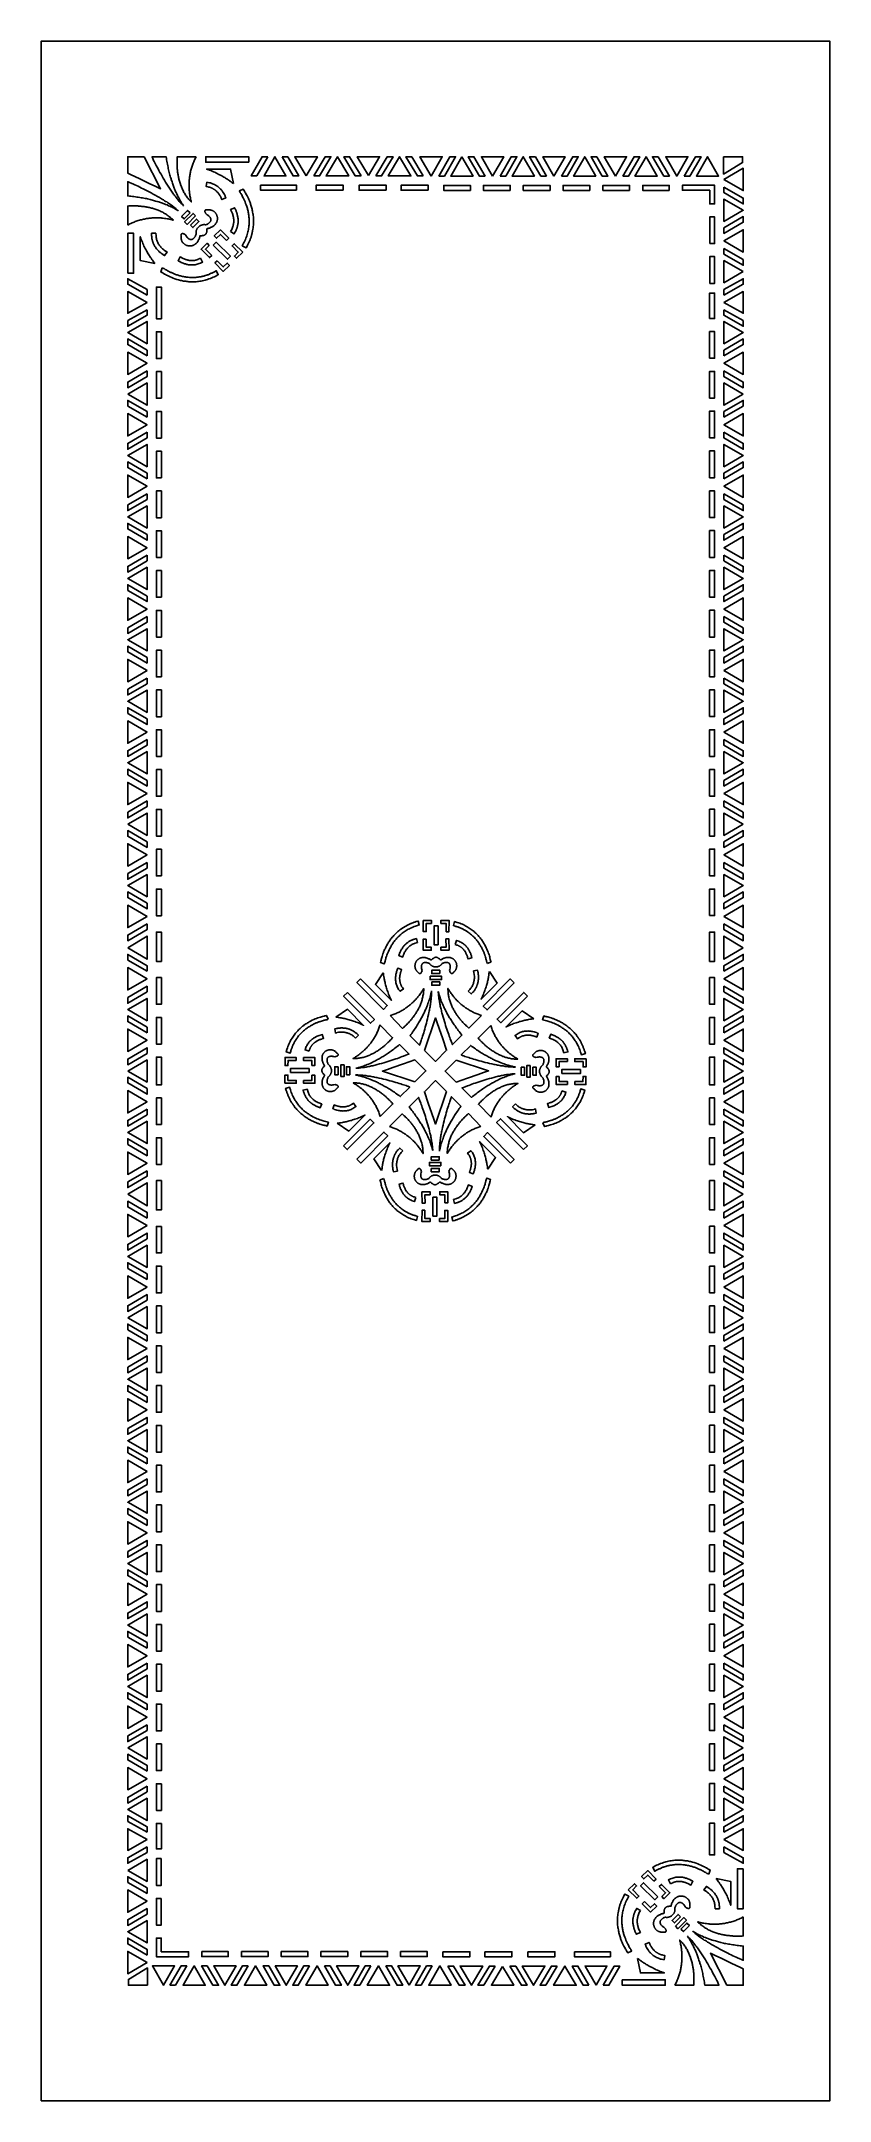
# Model space of a CAD drawing. Extents: x -410 to 410, y -1070 to 1070.
import ezdxf

# ---------------------------------------------------------------- set-up
doc = ezdxf.new("R2010")
doc.units = 0
doc.header["$MEASUREMENT"] = 0
doc.layers.add('LAYER_1', color=18, linetype='CONTINUOUS')

msp = doc.modelspace()

# ---------------------------------------------------------------- linework, layer by layer
at = {"layer": 'LAYER_1'}
for points in [[(-410, -1070), (410, -1070), (410, 1070), (-410, 1070)], [(-302.9, 950), (-320, 950), (-320, 933), (-316.4, 931.3), (-308, 927.2), (-297, 921.9), (-291.3, 919.2), (-285.9, 916.6)], [(-261.9, 898.8), (-262, 898.8), (-262.1, 899), (-262.5, 899.7), (-263.2, 900.6), (-263.6, 901.3), (-264.1, 902), (-264.6, 902.8), (-265.1, 903.8), (-265.7, 904.8), (-266.3, 905.9), (-267, 907.1), (-267.7, 908.4), (-268.4, 909.8), (-269.1, 911.3), (-269.4, 912.1), (-269.8, 912.9), (-270.2, 913.8), (-270.6, 914.7), (-270.9, 915.6), (-271.3, 916.5), (-271.7, 917.4), (-272.1, 918.4), (-272.4, 919.4), (-272.8, 920.4), (-273.2, 921.5), (-273.6, 922.6), (-273.9, 923.7), (-274.3, 924.8), (-274.7, 926), (-275, 927.2), (-275.4, 928.4), (-275.8, 929.6), (-276.1, 930.9), (-276.5, 932.2), (-276.8, 933.5), (-277.1, 934.9), (-277.5, 936.3), (-277.8, 937.7), (-278.1, 939.1), (-278.4, 940.6), (-278.7, 942.1), (-279, 943.6), (-279.3, 945.2), (-279.6, 946.7), (-279.8, 948.4), (-280.1, 950), (-294.8, 950), (-294.8, 949.8), (-294.6, 949.4), (-294.3, 948.8), (-294, 948), (-293.6, 947.1), (-293.1, 946.1), (-292.5, 944.9), (-291.8, 943.6), (-291.1, 942.2), (-290.3, 940.7), (-289.4, 939), (-288.5, 937.3), (-287.5, 935.5), (-286.5, 933.6), (-285.4, 931.7), (-284.3, 929.7), (-283.1, 927.7), (-281.9, 925.7), (-280.6, 923.6), (-279.3, 921.5), (-277.9, 919.4), (-277.3, 918.3), (-276.6, 917.3), (-275.9, 916.3), (-275.2, 915.2), (-274.5, 914.2), (-273.8, 913.2), (-273, 912.2), (-272.3, 911.2), (-271.6, 910.2), (-270.9, 909.2), (-270.1, 908.2), (-269.4, 907.3), (-268.7, 906.3), (-267.9, 905.4), (-267.2, 904.5), (-266.4, 903.6), (-265.7, 902.7), (-264.9, 901.9), (-264.2, 901.1), (-263.4, 900.3), (-262.7, 899.5)], [(-248.8, 950), (-268.5, 950), (-268.5, 949.9), (-268.6, 949.6), (-268.6, 948.6), (-268.7, 947.9), (-268.7, 947), (-268.7, 946), (-268.7, 944.9), (-268.7, 943.7), (-268.7, 942.5), (-268.7, 941.1), (-268.6, 939.6), (-268.6, 938.8), (-268.5, 938), (-268.5, 937.2), (-268.4, 936.4), (-268.3, 935.6), (-268.2, 934.7), (-268.1, 933.8), (-268, 933), (-267.8, 932.1), (-267.7, 931.2), (-267.5, 930.2), (-267.3, 929.3), (-267.1, 928.4), (-266.9, 927.4), (-266.7, 926.5), (-266.5, 925.5), (-266.2, 924.6), (-265.9, 923.6), (-265.6, 922.6), (-265.3, 921.6), (-265, 920.7), (-264.6, 919.7), (-264.2, 918.7), (-263.8, 917.7), (-263.4, 916.8), (-263, 915.8), (-262.5, 914.8), (-262, 913.9), (-261.5, 912.9), (-260.9, 912), (-260.4, 911), (-259.8, 910.1), (-259.1, 909.2), (-258.5, 908.3), (-257.8, 907.3), (-257.4, 906.9), (-257.1, 906.5), (-256.7, 906), (-256.4, 905.6), (-256, 905.1), (-255.6, 904.7), (-255.2, 904.3), (-254.8, 903.9), (-254.4, 903.4), (-254, 903), (-254, 903.1), (-254, 903.4), (-254.2, 904.2), (-254.4, 904.8), (-254.6, 905.5), (-254.7, 906.3), (-254.9, 907.2), (-255.1, 908.3), (-255.3, 909.4), (-255.5, 910.6), (-255.7, 911.9), (-255.9, 913.2), (-255.9, 914), (-256, 914.7), (-256.1, 915.5), (-256.1, 916.2), (-256.1, 917), (-256.2, 917.8), (-256.2, 918.7), (-256.2, 919.5), (-256.2, 920.4), (-256.2, 921.2), (-256.2, 922.1), (-256.2, 923), (-256.1, 923.9), (-256.1, 924.9), (-256, 925.8), (-255.9, 926.8), (-255.8, 927.7), (-255.7, 928.7), (-255.5, 929.7), (-255.4, 930.7), (-255.2, 931.7), (-255, 932.8), (-254.8, 933.8), (-254.6, 934.8), (-254.3, 935.9), (-254, 936.9), (-253.7, 938), (-253.4, 939.1), (-253.1, 940.1), (-252.7, 941.2), (-252.3, 942.3), (-251.9, 943.4), (-251.4, 944.5), (-251, 945.6), (-250.5, 946.7), (-249.9, 947.8), (-249.4, 948.9)], [(-194.2, 944.3), (-194.2, 950), (-238.9, 950), (-238.9, 944.3)], [(-174.5, 950), (-185.9, 930), (-187.1, 930), (-191.6, 930), (-180.3, 950)], [(-166.9, 950), (-166.9, 950), (-155.6, 930), (-166.9, 930), (-166.9, 930), (-166.9, 930), (-178.2, 930), (-166.9, 950)], [(-159.3, 950), (-148, 930), (-146.8, 930), (-142.2, 930), (-153.6, 950)], [(-134.5, 930), (-134.5, 930), (-122.7, 950), (-134.5, 950), (-134.5, 950), (-134.5, 950), (-146.3, 950), (-134.5, 930)], [(-126.6, 930), (-114.7, 950), (-113.5, 950), (-108.7, 950), (-120.6, 930)], [(-102, 930), (-90.2, 930), (-102, 950), (-113.8, 930)], [(-77.4, 930), (-89.3, 950), (-90.5, 950), (-95.2, 950), (-83.4, 930)], [(-69.7, 930.3), (-81.3, 950), (-69.7, 950), (-58.1, 950)], [(-62, 930), (-50.1, 950), (-48.9, 950), (-44.1, 950), (-56, 930)], [(-37.4, 930), (-49.2, 930), (-37.4, 950), (-25.6, 930)], [(-12.8, 930), (-24.7, 950), (-25.9, 950), (-30.7, 950), (-18.8, 930)], [(-4.6, 929.9), (-4.6, 929.9), (7.1, 950), (-4.6, 950), (-4.6, 950), (-4.6, 950), (-16.2, 950), (-4.6, 929.9)], [(3.3, 929.9), (15, 950), (16.2, 950), (20.9, 950), (9.2, 929.9)], [(27.5, 950), (15.9, 929.9), (27.5, 929.9), (39, 929.9)], [(51.6, 929.9), (39.9, 950), (38.8, 950), (34.1, 950), (45.7, 929.9)], [(59.4, 929.9), (59.4, 929.9), (47.8, 950), (59.4, 950), (59.4, 950), (59.4, 950), (71, 950), (59.4, 929.9)], [(67.2, 929.9), (78.8, 950), (80, 950), (84.7, 950), (73.1, 929.9)], [(91.3, 929.9), (79.7, 929.9), (91.3, 950), (102.9, 929.9)], [(115.5, 929.9), (103.8, 950), (102.6, 950), (97.9, 950), (109.6, 929.9)], [(123.2, 929.9), (123.2, 929.9), (111.7, 950), (123.2, 950), (123.2, 950), (123.2, 950), (134.8, 950), (123.2, 929.9)], [(131, 929.9), (142.7, 950), (143.9, 950), (148.5, 950), (136.9, 929.9)], [(155.2, 929.9), (143.6, 929.9), (155.2, 950), (166.7, 929.9)], [(173.4, 929.9), (179.3, 929.9), (167.6, 950), (166.5, 950), (161.8, 950)], [(187.1, 929.9), (187.1, 929.9), (175.5, 950), (187.1, 950), (187.1, 950), (187.1, 950), (198.7, 950), (187.1, 929.9)], [(194.9, 929.9), (206.5, 950), (207.7, 950), (212.4, 950), (200.7, 929.9)], [(219, 929.9), (207.4, 929.9), (219, 950), (230.6, 929.9)], [(237.3, 929.9), (243.2, 929.9), (231.5, 950), (230.3, 950), (225.6, 950)], [(250.9, 950), (250.9, 950), (239.4, 950), (250.9, 929.9), (250.9, 929.9), (250.9, 929.9), (262.5, 950), (250.9, 950)], [(258.7, 929.9), (270.4, 950), (271.6, 950), (276.2, 950), (264.6, 929.9)], [(282.9, 929.9), (294.4, 929.9), (282.9, 950), (271.3, 929.9)], [(299.5, 950), (319.3, 950), (319.3, 943.8), (299.5, 932)], [(-267.6, 893.9), (-267.6, 894), (-267.8, 894.1), (-268.5, 894.5), (-269.5, 895.1), (-270.2, 895.5), (-270.9, 895.9), (-271.8, 896.4), (-272.7, 896.9), (-273.8, 897.4), (-275, 898), (-276.2, 898.5), (-277.6, 899.1), (-279, 899.8), (-280.6, 900.4), (-281.4, 900.7), (-282.2, 901), (-283.1, 901.4), (-284, 901.7), (-284.9, 902), (-285.9, 902.3), (-286.8, 902.7), (-287.8, 903), (-288.9, 903.3), (-289.9, 903.6), (-291, 903.9), (-292.1, 904.3), (-293.2, 904.6), (-294.4, 904.9), (-295.6, 905.2), (-296.8, 905.5), (-298, 905.8), (-299.3, 906.1), (-300.6, 906.4), (-301.9, 906.6), (-303.3, 906.9), (-304.6, 907.2), (-306.1, 907.4), (-307.5, 907.7), (-309, 907.9), (-310.4, 908.1), (-312, 908.4), (-313.5, 908.6), (-315.1, 908.8), (-316.7, 909), (-318.3, 909.1), (-320, 909.3), (-320, 924), (-319.5, 923.8), (-318.3, 923.2), (-316.4, 922.4), (-313.9, 921.3), (-312.5, 920.6), (-310.9, 919.9), (-309.3, 919.2), (-307.5, 918.3), (-305.7, 917.4), (-303.8, 916.5), (-301.8, 915.5), (-299.8, 914.5), (-297.7, 913.4), (-295.6, 912.3), (-293.5, 911.2), (-291.3, 910), (-289.1, 908.8), (-287, 907.5), (-285.9, 906.9), (-284.8, 906.3), (-283.7, 905.6), (-282.7, 905), (-281.6, 904.3), (-280.6, 903.6), (-279.5, 903), (-278.5, 902.3), (-277.5, 901.6), (-276.5, 900.9), (-275.5, 900.2), (-274.5, 899.5), (-273.6, 898.8), (-272.7, 898.2), (-271.8, 897.5), (-270.9, 896.8), (-270, 896), (-269.2, 895.3), (-268.3, 894.6)], [(-219.5, 910.6), (-220, 911.6), (-220.7, 912.7), (-221.1, 913.3), (-221.5, 913.9), (-221.9, 914.5), (-222.4, 915.1), (-223, 915.8), (-223.5, 916.4), (-224.2, 917), (-224.8, 917.6), (-225.5, 918.3), (-226.3, 918.9), (-227, 919.5), (-227.9, 920), (-228.8, 920.5), (-229.7, 921.1), (-230.7, 921.5), (-231.7, 921.9), (-232.7, 922.3), (-233.9, 922.7), (-235, 922.9), (-237.6, 923.4), (-238.4, 919), (-236.5, 918.6), (-236, 918.5), (-235.5, 918.4), (-235.1, 918.3), (-234.6, 918.2), (-234.2, 918), (-233.7, 917.9), (-233.3, 917.7), (-232.9, 917.6), (-232.5, 917.4), (-232.1, 917.2), (-231.8, 917), (-231.4, 916.8), (-231, 916.6), (-230.7, 916.4), (-230.3, 916.2), (-230, 916), (-229.7, 915.8), (-229.4, 915.6), (-229, 915.3), (-228.7, 915.1), (-228.5, 914.8), (-228.2, 914.6), (-227.9, 914.3), (-227.4, 913.8), (-226.9, 913.3), (-226.4, 912.8), (-226, 912.3), (-225.6, 911.8), (-225.2, 911.3), (-224.8, 910.8), (-224.5, 910.3), (-224.2, 909.8), (-223.9, 909.4), (-223.7, 908.9), (-223.5, 908.6), (-223.2, 907.9), (-222.9, 907.3), (-222.7, 906.9), (-222, 905.4), (-217.9, 907.4), (-218.6, 908.8), (-218.8, 909.2)], [(-210, 922), (-210.7, 922.5), (-211.4, 923), (-212.3, 923.7), (-213.5, 924.5), (-214.1, 925), (-214.8, 925.5), (-215.6, 926), (-216.4, 926.5), (-217.3, 927.1), (-218.2, 927.7), (-219.2, 928.2), (-220.2, 928.8), (-221.2, 929.5), (-222.3, 930.1), (-223.4, 930.7), (-224.6, 931.3), (-225.8, 931.9), (-227, 932.6), (-228.3, 933.2), (-229.6, 933.8), (-230.9, 934.4), (-232.3, 934.9), (-233.6, 935.5), (-235.1, 936.1), (-235.8, 936.3), (-236.5, 936.6), (-237.2, 936.8), (-238, 937.1), (-213, 937.1)], [(-144.5, 915.2), (-181.8, 915.2), (-181.8, 920.3), (-144.5, 920.3)], [(-95.9, 915.2), (-124.1, 915.2), (-124.1, 920.3), (-95.9, 920.3)], [(-51.2, 915.2), (-79.4, 915.2), (-79.4, 920.3), (-51.2, 920.3)], [(-7.5, 915.2), (-35.7, 915.2), (-35.7, 920.3), (-7.5, 920.3)], [(299.9, 926.3), (299.9, 926.3), (320, 914.8), (320, 926.3), (320, 926.3), (320, 926.3), (320, 937.9), (299.9, 926.3)], [(-320, 879), (-320, 898.7), (-319.9, 898.7), (-319.6, 898.7), (-318.5, 898.8), (-317.8, 898.8), (-317, 898.8), (-316, 898.9), (-314.9, 898.9), (-313.7, 898.9), (-312.4, 898.9), (-311, 898.8), (-309.5, 898.8), (-308.7, 898.7), (-307.9, 898.7), (-307.1, 898.6), (-306.3, 898.5), (-305.5, 898.4), (-304.6, 898.3), (-303.7, 898.2), (-302.8, 898.1), (-301.9, 898), (-301, 897.8), (-300.1, 897.7), (-299.2, 897.5), (-298.2, 897.3), (-297.3, 897.1), (-296.3, 896.9), (-295.4, 896.6), (-294.4, 896.4), (-293.4, 896.1), (-292.4, 895.8), (-291.5, 895.5), (-290.5, 895.1), (-289.5, 894.8), (-288.5, 894.4), (-287.5, 894), (-286.6, 893.6), (-285.6, 893.1), (-284.6, 892.7), (-283.6, 892.2), (-282.7, 891.6), (-281.7, 891.1), (-280.8, 890.5), (-279.8, 889.9), (-278.9, 889.3), (-278, 888.7), (-277.1, 888), (-276.6, 887.6), (-276.2, 887.3), (-275.7, 886.9), (-275.3, 886.6), (-274.9, 886.2), (-274.4, 885.8), (-274, 885.4), (-273.6, 885), (-273.2, 884.6), (-272.7, 884.2), (-272.8, 884.2), (-273.1, 884.2), (-273.9, 884.5), (-274.5, 884.6), (-275.2, 884.8), (-276.1, 885), (-277, 885.2), (-278, 885.3), (-279.1, 885.5), (-280.3, 885.7), (-281.6, 885.9), (-283, 886.1), (-283.7, 886.1), (-284.5, 886.2), (-285.2, 886.3), (-286, 886.3), (-286.8, 886.4), (-287.6, 886.4), (-288.5, 886.4), (-289.3, 886.4), (-290.2, 886.4), (-291, 886.4), (-291.9, 886.4), (-292.9, 886.4), (-293.8, 886.3), (-294.7, 886.3), (-295.7, 886.2), (-296.6, 886.1), (-297.6, 886), (-298.6, 885.9), (-299.6, 885.8), (-300.6, 885.6), (-301.6, 885.4), (-302.6, 885.2), (-303.7, 885), (-304.7, 884.8), (-305.8, 884.5), (-306.8, 884.3), (-307.9, 884), (-309, 883.6), (-310.1, 883.3), (-311.1, 882.9), (-312.2, 882.5), (-313.3, 882.1), (-314.4, 881.7), (-315.5, 881.2), (-316.6, 880.7), (-317.8, 880.2), (-318.9, 879.6)], [(-189.3, 880.1), (-189.2, 881.4), (-189.2, 882.7), (-189.2, 883.9), (-189.3, 885.2), (-189.3, 886.4), (-189.4, 887.6), (-189.6, 888.8), (-189.7, 890), (-189.9, 891.1), (-190.1, 892.2), (-190.3, 893.3), (-190.5, 894.4), (-190.7, 895.5), (-191, 896.5), (-191.3, 897.5), (-191.6, 898.5), (-191.9, 899.5), (-192.2, 900.5), (-192.5, 901.4), (-192.8, 902.3), (-193.1, 903.1), (-193.5, 904), (-193.8, 904.8), (-194.1, 905.6), (-194.5, 906.4), (-194.8, 907.1), (-195.2, 907.8), (-195.8, 909.2), (-196.5, 910.4), (-197.1, 911.5), (-197.6, 912.5), (-198.1, 913.3), (-198.5, 914), (-199.1, 914.9), (-199.9, 916.2), (-203.9, 914.4), (-203.2, 912.9), (-203, 912.6), (-202.4, 911.6), (-201.5, 910.2), (-201, 909.3), (-200.5, 908.3), (-199.9, 907.1), (-199.2, 905.9), (-198.6, 904.5), (-198, 903.1), (-197.4, 901.5), (-196.8, 899.9), (-196.2, 898.2), (-195.6, 896.3), (-195.4, 895.4), (-195.1, 894.4), (-194.9, 893.5), (-194.7, 892.5), (-194.5, 891.4), (-194.4, 890.4), (-194.2, 889.4), (-194.1, 888.3), (-194, 887.2), (-193.9, 886.1), (-193.8, 885), (-193.8, 883.8), (-193.7, 882.7), (-193.8, 881.5), (-193.8, 880.3), (-193.9, 879.2), (-194, 878), (-194.1, 876.7), (-194.3, 875.5), (-194.5, 874.3), (-194.8, 873), (-195, 871.8), (-195.4, 870.5), (-195.7, 869.2), (-196.1, 867.9), (-196.6, 866.6), (-197.1, 865.3), (-197.6, 864), (-198.2, 862.6), (-198.8, 861.3), (-199.5, 860), (-200.9, 857.4), (-197, 855.2), (-195.9, 857.1), (-195.5, 857.9), (-195.1, 858.6), (-194.8, 859.3), (-194.4, 860), (-194.1, 860.8), (-193.7, 861.5), (-193.4, 862.2), (-193.1, 862.9), (-192.8, 863.7), (-192.6, 864.4), (-192.3, 865.1), (-192.1, 865.8), (-191.8, 866.5), (-191.6, 867.2), (-191.4, 867.9), (-191.2, 868.6), (-191, 869.3), (-190.8, 870), (-190.6, 870.7), (-190.5, 871.4), (-190.3, 872.1), (-190.2, 872.8), (-190.1, 873.5), (-189.9, 874.1), (-189.8, 874.8), (-189.6, 876.2), (-189.5, 877.5), (-189.4, 878.8)], [(36.3, 915), (8.6, 915), (8.6, 920.1), (36.3, 920.1)], [(77.7, 915), (49.9, 915), (49.9, 920.1), (77.7, 920.1)], [(119.1, 915), (91.3, 915), (91.3, 920.1), (119.1, 920.1)], [(160.4, 915), (132.7, 915), (132.7, 920.1), (160.4, 920.1)], [(201.8, 915), (174, 915), (174, 920.1), (201.8, 920.1)], [(243.1, 915), (215.4, 915), (215.4, 920.1), (243.1, 920.1)], [(299.9, 918.5), (320, 906.9), (320, 905.7), (320, 901), (299.9, 912.7)], [(299.9, 894.4), (299.9, 882.8), (320, 894.4), (299.9, 906)], [(-226.7, 886.1), (-226.7, 886.6), (-226.8, 887), (-226.9, 887.4), (-227, 887.9), (-227.1, 888.3), (-227.2, 888.7), (-227.4, 889.1), (-227.5, 889.5), (-227.7, 889.9), (-227.9, 890.3), (-228.1, 890.6), (-228.4, 891), (-228.6, 891.4), (-228.9, 891.7), (-229.2, 892), (-229.5, 892.3), (-229.8, 892.6), (-230.1, 892.9), (-230.5, 893.2), (-230.9, 893.4), (-231.2, 893.6), (-231.6, 893.9), (-232, 894), (-232.4, 894.2), (-232.9, 894.4), (-233.3, 894.5), (-233.7, 894.6), (-234.2, 894.7), (-234.7, 894.8), (-235.1, 894.8), (-235.6, 894.8), (-236.1, 894.8), (-236.6, 894.8), (-236.8, 894.8), (-237.2, 894.8), (-237.9, 894.9), (-238.3, 894.9), (-238.6, 894.9), (-238.8, 894.8), (-239, 894.7), (-239.2, 894.5), (-239.4, 894.3), (-239.5, 894.1), (-239.6, 893.8), (-239.7, 893.6), (-239.7, 893.3), (-239.7, 893), (-239.7, 892.8), (-239.6, 892.5), (-239.5, 892.1), (-239.2, 891.7), (-239, 891.3), (-238.6, 890.5), (-237.5, 889.7), (-236.6, 889.1), (-236.2, 888.8), (-235.8, 888.4), (-235.5, 888.1), (-235.2, 887.8), (-234.9, 887.5), (-234.6, 887.3), (-234.4, 887), (-234.2, 886.7), (-234.1, 886.4), (-233.9, 886.2), (-233.8, 885.9), (-233.7, 885.7), (-233.6, 885.4), (-233.5, 885.2), (-233.5, 885), (-233.5, 884.7), (-233.5, 884.5), (-233.5, 884.3), (-233.5, 884.1), (-233.5, 883.9), (-233.6, 883.5), (-233.8, 883.1), (-234, 882.7), (-234.3, 882.3), (-234.6, 882), (-234.9, 881.6), (-235.2, 881.3), (-235.6, 881), (-236, 880.7), (-236.3, 880.5), (-236.7, 880.2), (-237.1, 880), (-237.8, 879.7), (-238.4, 879.4), (-238.9, 879.3), (-239, 879.2), (-239.2, 879.3), (-239.5, 879.3), (-239.8, 879.4), (-240.1, 879.4), (-240.3, 879.4), (-240.6, 879.4), (-240.9, 879.4), (-241.1, 879.4), (-241.4, 879.3), (-241.6, 879.3), (-241.9, 879.3), (-242.1, 879.2), (-242.4, 879.2), (-242.6, 879.1), (-242.9, 879), (-243.1, 879), (-243.6, 878.8), (-244.1, 878.6), (-244.5, 878.4), (-244.9, 878.1), (-245.4, 877.8), (-245.8, 877.6), (-246.1, 877.2), (-246.5, 876.9), (-246.8, 876.5), (-247.2, 876.2), (-247.5, 875.8), (-247.7, 875.4), (-248, 874.9), (-248.2, 874.5), (-248.4, 874), (-248.5, 873.8), (-248.6, 873.6), (-248.7, 873.3), (-248.7, 873.1), (-248.8, 872.8), (-248.9, 872.6), (-248.9, 872.3), (-248.9, 872.1), (-249, 871.8), (-249, 871.6), (-249, 871.3), (-249, 871), (-249, 870.8), (-249, 870.5), (-249, 870.2), (-249, 870), (-248.9, 869.7), (-248.9, 869.4), (-248.9, 869.3), (-249.1, 868.8), (-249.4, 868.2), (-249.7, 867.5), (-250.2, 866.7), (-250.5, 866.3), (-250.7, 866), (-251, 865.6), (-251.4, 865.3), (-251.7, 864.9), (-252, 864.7), (-252.4, 864.4), (-252.8, 864.2), (-253.2, 864), (-253.6, 863.9), (-253.8, 863.9), (-254, 863.9), (-254.2, 863.9), (-254.4, 863.9), (-254.7, 863.9), (-254.9, 864), (-255.1, 864), (-255.4, 864.1), (-255.6, 864.2), (-255.9, 864.3), (-256.1, 864.5), (-256.4, 864.6), (-256.7, 864.8), (-257, 865.1), (-257.2, 865.3), (-257.5, 865.6), (-257.8, 865.9), (-258.1, 866.2), (-258.8, 867), (-259.4, 867.9), (-260.2, 869), (-260.7, 869.3), (-261, 869.4), (-261.8, 869.9), (-262.3, 870), (-262.5, 870.1), (-262.8, 870.1), (-263, 870.1), (-263.3, 870.1), (-263.6, 870), (-263.9, 869.9), (-264.1, 869.8), (-264.3, 869.6), (-264.4, 869.4), (-264.5, 869.2), (-264.6, 869), (-264.6, 868.8), (-264.7, 868.3), (-264.6, 867.9), (-264.6, 867.6), (-264.5, 867), (-264.5, 866.5), (-264.6, 866.1), (-264.5, 865.6), (-264.5, 865.1), (-264.4, 864.6), (-264.4, 864.2), (-264.2, 863.7), (-264.1, 863.3), (-264, 862.9), (-263.8, 862.5), (-263.6, 862.1), (-263.4, 861.7), (-263.2, 861.3), (-262.9, 861), (-262.6, 860.6), (-262.4, 860.3), (-262.1, 860), (-261.8, 859.7), (-261.4, 859.4), (-261.1, 859.1), (-260.7, 858.9), (-260.4, 858.6), (-260, 858.4), (-259.6, 858.2), (-259.2, 858), (-258.8, 857.8), (-258.4, 857.7), (-258, 857.6), (-257.6, 857.4), (-257.2, 857.4), (-256.7, 857.3), (-256.3, 857.2), (-255.9, 857.2), (-255.4, 857.2), (-255, 857.2), (-254.5, 857.2), (-254.1, 857.3), (-253.6, 857.4), (-253.2, 857.5), (-252.8, 857.6), (-252.3, 857.7), (-251.9, 857.9), (-251.4, 858.1), (-251, 858.3), (-250.6, 858.6), (-250.2, 858.8), (-249.8, 859.1), (-249.4, 859.4), (-249, 859.8), (-248.6, 860.2), (-248.2, 860.6), (-247.9, 861), (-247.5, 861.5), (-247.2, 861.9), (-246.9, 862.4), (-246.6, 863), (-246.3, 863.5), (-246, 864.1), (-245.8, 864.8), (-245.5, 865.4), (-245.3, 866.1), (-245.1, 866.8), (-244.9, 867.5), (-244.9, 867.9), (-244.6, 867.9), (-243.9, 867.9), (-243.1, 867.9), (-242.3, 868), (-241.9, 868.1), (-241.4, 868.1), (-241, 868.2), (-240.6, 868.4), (-240.2, 868.5), (-239.9, 868.8), (-239.5, 869), (-239.2, 869.3), (-238.9, 869.6), (-238.6, 870), (-238.4, 870.4), (-238.2, 870.8), (-238.1, 871.2), (-237.9, 871.6), (-237.9, 872.1), (-237.8, 872.5), (-237.7, 873.4), (-237.6, 874.2), (-237.6, 875.2), (-237.3, 875.3), (-236.5, 875.5), (-235.8, 875.7), (-235.1, 875.9), (-234.4, 876.1), (-233.8, 876.4), (-233.2, 876.6), (-232.6, 876.9), (-232.1, 877.2), (-231.6, 877.5), (-231.1, 877.9), (-230.6, 878.2), (-230.2, 878.5), (-229.8, 878.9), (-229.4, 879.3), (-229, 879.7), (-228.7, 880.1), (-228.4, 880.5), (-228.1, 880.9), (-227.9, 881.3), (-227.6, 881.7), (-227.4, 882.2), (-227.3, 882.6), (-227.1, 883), (-227, 883.5), (-226.9, 883.9), (-226.8, 884.4), (-226.8, 884.8), (-226.7, 885.2), (-226.7, 885.7)], [(-255, 891.6), (-257.7, 894.2), (-264, 888), (-261.3, 885.4)], [(-249.4, 888.5), (-252, 891.1), (-260.9, 882.3), (-258.3, 879.7)], [(-254.9, 878.9), (-252.3, 876.3), (-246, 882.6), (-248.6, 885.2)], [(-213.2, 872.3), (-209.3, 870), (-208.2, 871.8), (-207.9, 872.4), (-207.6, 873), (-207.4, 873.5), (-207.1, 874.1), (-206.9, 874.7), (-206.6, 875.3), (-206.4, 875.8), (-206.3, 876.4), (-206.1, 877), (-205.9, 877.5), (-205.8, 878.1), (-205.7, 878.6), (-205.6, 879.2), (-205.5, 879.8), (-205.4, 880.3), (-205.3, 880.8), (-205.3, 881.4), (-205.3, 881.9), (-205.2, 882.4), (-205.2, 882.9), (-205.2, 883.4), (-205.2, 883.9), (-205.3, 884.5), (-205.3, 885.4), (-205.4, 886.3), (-205.5, 887.2), (-205.7, 888.1), (-205.9, 888.9), (-206.1, 889.7), (-206.3, 890.5), (-206.5, 891.2), (-206.7, 891.9), (-206.9, 892.5), (-207.1, 893.1), (-207.4, 893.6), (-207.7, 894.5), (-208.1, 895.1), (-208.2, 895.5), (-208.8, 896.9), (-213, 895.1), (-212.3, 893.6), (-212.1, 893.2), (-211.5, 891.8), (-211.2, 890.9), (-210.8, 889.8), (-210.6, 889.2), (-210.5, 888.6), (-210.3, 888), (-210.1, 887.3), (-210, 886.5), (-209.9, 885.8), (-209.8, 885), (-209.8, 884.2), (-209.8, 883.4), (-209.8, 882.6), (-209.8, 881.7), (-209.9, 880.9), (-210, 880), (-210.2, 879.1), (-210.4, 878.2), (-210.7, 877.3), (-211.1, 876.3), (-211.5, 875.4), (-211.9, 874.5)], [(285.1, 859.7), (285.1, 887.5), (290.2, 887.5), (290.2, 859.7)], [(299.9, 876.1), (299.9, 870.3), (320, 881.9), (320, 883.1), (320, 887.8)], [(-320, 828.8), (-313.9, 828.8), (-313.9, 870.5), (-320, 870.5)], [(-291.8, 839), (-292.3, 839.6), (-292.8, 840.3), (-293.5, 841.3), (-294.3, 842.4), (-294.8, 843.1), (-295.3, 843.8), (-295.8, 844.5), (-296.4, 845.3), (-296.9, 846.2), (-297.5, 847.1), (-298.1, 848.1), (-298.7, 849.1), (-299.3, 850.1), (-299.9, 851.2), (-300.6, 852.3), (-301.2, 853.4), (-301.8, 854.6), (-302.4, 855.9), (-303.1, 857.1), (-303.7, 858.4), (-304.3, 859.7), (-304.8, 861.1), (-305.4, 862.5), (-306, 863.9), (-306.2, 864.6), (-306.5, 865.3), (-306.7, 866), (-307, 866.8), (-307, 842)], [(-290.7, 870.4), (-295.2, 870.4), (-295.2, 868.4), (-295.2, 867.7), (-295.1, 867.1), (-295.1, 866.4), (-295, 865.8), (-294.9, 865.2), (-294.8, 864.6), (-294.7, 864), (-294.5, 863.4), (-294.4, 862.8), (-294.2, 862.3), (-294, 861.7), (-293.9, 861.2), (-293.7, 860.6), (-293.4, 860.1), (-293.2, 859.6), (-293, 859.1), (-292.8, 858.6), (-292.5, 858.2), (-292.3, 857.7), (-292, 857.3), (-291.8, 856.8), (-291.5, 856.4), (-291.2, 856), (-290.7, 855.2), (-290.1, 854.4), (-289.5, 853.7), (-288.9, 853.1), (-288.4, 852.4), (-287.8, 851.9), (-287.2, 851.3), (-286.7, 850.8), (-286.1, 850.4), (-285.6, 850), (-285.1, 849.6), (-284.7, 849.2), (-283.9, 848.7), (-283.3, 848.3), (-283, 848.1), (-281.7, 847.2), (-279.1, 850.8), (-280.4, 851.8), (-280.8, 852), (-282, 852.9), (-282.8, 853.5), (-283.7, 854.2), (-284.1, 854.6), (-284.6, 855.1), (-285.1, 855.6), (-285.6, 856.1), (-286, 856.6), (-286.5, 857.2), (-287, 857.8), (-287.4, 858.5), (-287.9, 859.2), (-288.3, 859.9), (-288.7, 860.7), (-289.1, 861.4), (-289.4, 862.3), (-289.7, 863.1), (-290, 864), (-290.2, 864.9), (-290.4, 865.9), (-290.6, 866.9), (-290.6, 867.9)], [(-235.2, 857.8), (-237.5, 860.1), (-243.8, 853.8), (-235, 845.1), (-232.7, 847.4), (-239.2, 853.8)], [(-231, 858), (-216.4, 843.5), (-213.3, 846.6), (-227.9, 861.1)], [(-217.3, 862.9), (-215, 865.2), (-223.7, 873.9), (-230, 867.6), (-227.7, 865.3), (-223.7, 869.3)], [(-200.4, 850.7), (-209.2, 859.5), (-211.5, 857.2), (-205.1, 850.8), (-209.1, 846.8), (-206.8, 844.5)], [(299.9, 862.5), (299.9, 862.5), (320, 850.9), (320, 862.5), (320, 862.5), (320, 862.5), (320, 874.1), (299.9, 862.5)], [(-244.2, 844.6), (-245.9, 843.7), (-246.4, 843.5), (-246.8, 843.3), (-247.3, 843.1), (-247.7, 843), (-248.1, 842.8), (-248.6, 842.7), (-249, 842.6), (-249.4, 842.5), (-249.8, 842.4), (-250.3, 842.3), (-250.7, 842.2), (-251.1, 842.2), (-251.5, 842.1), (-251.9, 842.1), (-252.3, 842.1), (-252.7, 842), (-253.1, 842), (-253.5, 842), (-253.9, 842), (-254.3, 842.1), (-254.7, 842.1), (-255, 842.1), (-255.4, 842.2), (-256.1, 842.3), (-256.8, 842.4), (-257.5, 842.5), (-258.2, 842.7), (-258.8, 842.9), (-259.4, 843.1), (-260, 843.3), (-260.5, 843.5), (-261.1, 843.7), (-261.5, 843.9), (-262, 844.1), (-262.4, 844.3), (-263.1, 844.6), (-263.6, 844.9), (-264, 845.2), (-265.5, 845.9), (-267.6, 841.9), (-266.2, 841.2), (-265.8, 841), (-264.4, 840.2), (-263.4, 839.8), (-262.2, 839.3), (-261.5, 839), (-260.8, 838.8), (-260.1, 838.6), (-259.3, 838.3), (-258.5, 838.1), (-257.7, 838), (-256.8, 837.8), (-255.9, 837.7), (-255, 837.6), (-254, 837.5), (-253.1, 837.5), (-252.1, 837.6), (-251, 837.6), (-250, 837.8), (-248.9, 838), (-247.8, 838.2), (-246.7, 838.5), (-245.6, 838.9), (-244.5, 839.4), (-242.2, 840.5)], [(-227, 841.8), (-229.4, 839.6), (-220.7, 830.8), (-214.3, 837.1), (-216.6, 839.4), (-220.6, 835.4)], [(285.1, 818.4), (285.1, 846.2), (290.2, 846.2), (290.2, 818.4)], [(299.9, 854.7), (320, 843), (320, 841.8), (320, 837.2), (299.9, 848.8)], [(320, 830.6), (299.9, 842.1), (299.9, 830.6), (299.9, 819)], [(-299.9, 806.2), (-320, 817.5), (-320, 818.7), (-320, 823.2), (-299.9, 811.9)], [(-285, 781.6), (-285, 814.5), (-290.1, 814.5), (-290.1, 781.6)], [(-284.2, 834.4), (-285.6, 830.3), (-284.4, 829.7), (-284.2, 829.6), (-283.2, 829), (-281.7, 828.1), (-280.8, 827.6), (-279.7, 827), (-278.5, 826.4), (-277.2, 825.7), (-275.8, 825.1), (-274.2, 824.4), (-272.6, 823.8), (-270.9, 823.1), (-269, 822.5), (-267.1, 822), (-266.1, 821.7), (-265.1, 821.5), (-264.1, 821.2), (-263, 821), (-261.9, 820.8), (-260.8, 820.6), (-259.7, 820.5), (-258.6, 820.3), (-257.4, 820.2), (-256.3, 820.1), (-255.1, 820), (-253.9, 820), (-252.6, 820), (-251.4, 820), (-250.1, 820), (-248.9, 820.1), (-247.6, 820.2), (-246.3, 820.4), (-245, 820.6), (-243.7, 820.8), (-242.3, 821.1), (-241, 821.3), (-239.6, 821.7), (-238.3, 822.1), (-236.9, 822.5), (-235.5, 823), (-234.1, 823.5), (-232.7, 824), (-231.3, 824.7), (-229.9, 825.3), (-228.5, 826), (-225.8, 827.5), (-228, 831.4), (-229.9, 830.4), (-230.6, 830), (-231.2, 829.7), (-231.9, 829.4), (-232.5, 829.1), (-233.2, 828.8), (-233.8, 828.5), (-234.5, 828.2), (-235.1, 827.9), (-235.8, 827.7), (-236.4, 827.4), (-237, 827.2), (-237.7, 827), (-238.3, 826.8), (-238.9, 826.6), (-239.5, 826.4), (-240.2, 826.2), (-240.8, 826), (-241.4, 825.9), (-242, 825.7), (-242.6, 825.6), (-243.3, 825.5), (-243.9, 825.3), (-244.5, 825.2), (-245.1, 825.1), (-245.7, 825), (-246.9, 824.9), (-248, 824.7), (-249.2, 824.6), (-250.4, 824.6), (-251.5, 824.5), (-252.6, 824.5), (-253.8, 824.5), (-254.9, 824.5), (-255.9, 824.6), (-257, 824.7), (-258.1, 824.8), (-259.1, 824.9), (-260.1, 825.1), (-261.1, 825.2), (-262.1, 825.4), (-263.1, 825.6), (-264.1, 825.8), (-265, 826.1), (-265.9, 826.3), (-266.8, 826.6), (-267.7, 826.8), (-268.5, 827.1), (-269.4, 827.4), (-270.2, 827.7), (-271, 828), (-271.8, 828.3), (-272.5, 828.6), (-273.2, 828.9), (-273.9, 829.2), (-274.6, 829.5), (-275.2, 829.8), (-275.9, 830.1), (-276.4, 830.4), (-277.6, 831), (-278.6, 831.5), (-279.4, 832), (-280.2, 832.5), (-280.9, 832.8), (-281.8, 833.4), (-282.2, 833.7), (-282.6, 833.9)], [(299.8, 806.2), (319.9, 817.5), (319.9, 818.7), (319.9, 823.2), (299.8, 811.9)], [(-299.9, 798.6), (-299.9, 798.6), (-320, 787.3), (-320, 798.6), (-320, 798.6), (-320, 798.6), (-320, 809.9), (-299.9, 798.6)], [(285, 781.8), (285, 808.3), (290.1, 808.3), (290.1, 781.8)], [(299.8, 798.6), (299.8, 798.6), (319.9, 787.3), (319.9, 798.6), (319.9, 798.6), (319.9, 798.6), (319.9, 809.9), (299.8, 798.6)], [(-299.9, 791), (-320, 779.7), (-320, 778.5), (-320, 773.9), (-299.9, 785.3)], [(-299.9, 767.2), (-299.9, 755.6), (-320, 767.2), (-299.9, 778.8)], [(299.8, 791), (319.9, 779.7), (319.9, 778.5), (319.9, 773.9), (299.8, 785.3)], [(299.8, 767.2), (299.8, 755.6), (319.9, 767.2), (299.8, 778.8)], [(-299.9, 743.1), (-320, 754.7), (-320, 755.9), (-320, 760.6), (-299.9, 748.9)], [(-285, 740.3), (-285, 768.1), (-290.1, 768.1), (-290.1, 740.3)], [(285, 740.5), (285, 768.3), (290.1, 768.3), (290.1, 740.5)], [(299.8, 743.1), (319.9, 754.7), (319.9, 755.9), (319.9, 760.6), (299.8, 748.9)], [(-299.9, 735.3), (-299.9, 735.3), (-320, 723.7), (-320, 735.3), (-320, 735.3), (-320, 735.3), (-320, 746.8), (-299.9, 735.3)], [(299.8, 735.3), (299.8, 735.3), (319.9, 723.7), (319.9, 735.3), (319.9, 735.3), (319.9, 735.3), (319.9, 746.8), (299.8, 735.3)], [(-299.9, 727.5), (-320, 715.8), (-320, 714.6), (-320, 710), (-299.9, 721.6)], [(-320, 703.3), (-299.9, 714.9), (-299.9, 703.3), (-299.9, 691.8)], [(-285, 699), (-285, 726.8), (-290.1, 726.8), (-290.1, 699)], [(285, 699.2), (285, 726.9), (290.1, 726.9), (290.1, 699.2)], [(299.8, 727.5), (319.9, 715.8), (319.9, 714.6), (319.9, 710), (299.8, 721.6)], [(320, 703.3), (299.9, 714.9), (299.9, 703.3), (299.9, 691.8)], [(-299.9, 679.2), (-320, 690.9), (-320, 692.1), (-320, 696.7), (-299.9, 685.1)], [(-285, 657.6), (-285, 685.4), (-290.1, 685.4), (-290.1, 657.6)], [(285, 657.8), (285, 685.6), (290.1, 685.6), (290.1, 657.8)], [(299.9, 679.2), (320, 690.9), (320, 692.1), (320, 696.7), (299.9, 685.1)], [(-299.9, 671.4), (-299.9, 671.4), (-320, 683), (-320, 671.4), (-320, 671.4), (-320, 671.4), (-320, 659.8), (-299.9, 671.4)], [(-299.9, 663.6), (-320, 652), (-320, 650.8), (-320, 646.1), (-299.9, 657.8)], [(299.9, 671.4), (299.9, 671.4), (320, 683), (320, 671.4), (320, 671.4), (320, 671.4), (320, 659.8), (299.9, 671.4)], [(299.9, 663.6), (320, 652), (320, 650.8), (320, 646.1), (299.9, 657.8)], [(-299.9, 639.5), (-299.9, 651.1), (-320, 639.5), (-299.9, 627.9)], [(-285, 616.3), (-285, 644), (-290.1, 644), (-290.1, 616.3)], [(285, 616.4), (285, 644.2), (290.1, 644.2), (290.1, 616.4)], [(299.9, 639.5), (299.9, 651.1), (320, 639.5), (299.9, 627.9)], [(-299.9, 615.4), (-320, 627), (-320, 628.2), (-320, 632.9), (-299.9, 621.2)], [(299.9, 615.4), (320, 627), (320, 628.2), (320, 632.9), (299.9, 621.2)], [(-299.9, 607.6), (-299.9, 607.6), (-320, 619.2), (-320, 607.6), (-320, 607.6), (-320, 607.6), (-320, 596), (-299.9, 607.6)], [(-299.9, 599.8), (-320, 588.1), (-320, 586.9), (-320, 582.3), (-299.9, 593.9)], [(-285, 574.9), (-285, 602.7), (-290.1, 602.7), (-290.1, 574.9)], [(285, 575.1), (285, 602.8), (290.1, 602.8), (290.1, 575.1)], [(299.9, 607.6), (299.9, 607.6), (320, 619.2), (320, 607.6), (320, 607.6), (320, 607.6), (320, 596), (299.9, 607.6)], [(299.9, 599.8), (320, 588.1), (320, 586.9), (320, 582.3), (299.9, 593.9)], [(-299.9, 575.7), (-299.9, 587.2), (-320, 575.7), (-299.9, 564.1)], [(299.9, 575.7), (299.9, 587.2), (320, 575.7), (299.9, 564.1)], [(-299.9, 557.4), (-299.9, 551.5), (-320, 563.2), (-320, 564.4), (-320, 569)], [(-285, 533.6), (-285, 561.3), (-290.1, 561.3), (-290.1, 533.6)], [(285, 533.7), (285, 561.5), (290.1, 561.5), (290.1, 533.7)], [(299.9, 557.4), (299.9, 551.5), (320, 563.2), (320, 564.4), (320, 569)], [(-299.9, 543.7), (-299.9, 543.7), (-320, 555.3), (-320, 543.7), (-320, 543.7), (-320, 543.7), (-320, 532.2), (-299.9, 543.7)], [(-299.9, 535.9), (-320, 524.3), (-320, 523.1), (-320, 518.4), (-299.9, 530.1)], [(299.9, 543.7), (299.9, 543.7), (320, 555.3), (320, 543.7), (320, 543.7), (320, 543.7), (320, 532.2), (299.9, 543.7)], [(299.9, 535.9), (320, 524.3), (320, 523.1), (320, 518.4), (299.9, 530.1)], [(-299.9, 511.8), (-299.9, 523.4), (-320, 511.8), (-299.9, 500.2)], [(-285, 492.2), (-285, 520), (-290.1, 520), (-290.1, 492.2)], [(285, 492.3), (285, 520.1), (290.1, 520.1), (290.1, 492.3)], [(299.9, 511.8), (299.9, 523.4), (320, 511.8), (299.9, 500.2)], [(-299.9, 493.5), (-299.9, 487.7), (-320, 499.3), (-320, 500.5), (-320, 505.2)], [(299.9, 493.5), (299.9, 487.7), (320, 499.3), (320, 500.5), (320, 505.2)], [(-320, 479.9), (-320, 479.9), (-320, 491.5), (-299.9, 479.9), (-299.9, 479.9), (-299.9, 479.9), (-320, 468.3), (-320, 479.9)], [(-299.9, 472.1), (-320, 460.4), (-320, 459.2), (-320, 454.6), (-299.9, 466.2)], [(-285, 450.8), (-285, 478.6), (-290.1, 478.6), (-290.1, 450.8)], [(285, 450.9), (285, 478.7), (290.1, 478.7), (290.1, 450.9)], [(320, 479.9), (320, 479.9), (320, 491.5), (299.9, 479.9), (299.9, 479.9), (299.9, 479.9), (320, 468.3), (320, 479.9)], [(299.9, 472.1), (320, 460.4), (320, 459.2), (320, 454.6), (299.9, 466.2)], [(-299.9, 448), (-299.9, 436.4), (-320, 448), (-299.9, 459.5)], [(299.9, 448), (299.9, 436.4), (320, 448), (299.9, 459.5)], [(-299.9, 429.7), (-299.9, 423.8), (-320, 435.5), (-320, 436.7), (-320, 441.3)], [(-285, 409.5), (-285, 437.2), (-290.1, 437.2), (-290.1, 409.5)], [(285, 409.6), (285, 437.3), (290.1, 437.3), (290.1, 409.6)], [(299.9, 429.7), (299.9, 423.8), (320, 435.5), (320, 436.7), (320, 441.3)], [(-299.9, 416), (-299.9, 416), (-320, 404.5), (-320, 416), (-320, 416), (-320, 416), (-320, 427.6), (-299.9, 416)], [(-299.9, 408.3), (-320, 396.6), (-320, 395.4), (-320, 390.7), (-299.9, 402.4)], [(299.9, 416), (299.9, 416), (320, 404.5), (320, 416), (320, 416), (320, 416), (320, 427.6), (299.9, 416)], [(299.9, 408.3), (320, 396.6), (320, 395.4), (320, 390.7), (299.9, 402.4)], [(-299.9, 384.1), (-299.9, 372.5), (-320, 384.1), (-299.9, 395.7)], [(-285, 368.1), (-285, 395.9), (-290.1, 395.9), (-290.1, 368.1)], [(285, 368.2), (285, 396), (290.1, 396), (290.1, 368.2)], [(299.9, 384.1), (299.9, 372.5), (320, 384.1), (299.9, 395.7)], [(-299.9, 365.9), (-299.9, 360), (-320, 371.6), (-320, 372.8), (-320, 377.5)], [(299.9, 365.9), (299.9, 360), (320, 371.6), (320, 372.8), (320, 377.5)], [(-299.9, 352.2), (-299.9, 352.2), (-320, 340.6), (-320, 352.2), (-320, 352.2), (-320, 352.2), (-320, 363.8), (-299.9, 352.2)], [(-299.9, 344.4), (-320, 332.7), (-320, 331.6), (-320, 326.9), (-299.9, 338.5)], [(-285, 326.8), (-285, 354.5), (-290.1, 354.5), (-290.1, 326.8)], [(285, 326.8), (285, 354.6), (290.1, 354.6), (290.1, 326.8)], [(299.9, 352.2), (299.9, 352.2), (320, 340.6), (320, 352.2), (320, 352.2), (320, 352.2), (320, 363.8), (299.9, 352.2)], [(299.9, 344.4), (320, 332.7), (320, 331.6), (320, 326.9), (299.9, 338.5)], [(-299.9, 320.3), (-299.9, 308.7), (-320, 320.3), (-299.9, 331.8)], [(299.9, 320.3), (299.9, 308.7), (320, 320.3), (299.9, 331.8)], [(-299.9, 302), (-299.9, 296.1), (-320, 307.8), (-320, 309), (-320, 313.6)], [(-299.9, 288.3), (-299.9, 288.3), (-320, 276.8), (-320, 288.3), (-320, 288.3), (-320, 288.3), (-320, 299.9), (-299.9, 288.3)], [(-285, 285.4), (-285, 313.2), (-290.1, 313.2), (-290.1, 285.4)], [(285, 285.5), (285, 313.2), (290.1, 313.2), (290.1, 285.5)], [(299.9, 302), (299.9, 296.1), (320, 307.8), (320, 309), (320, 313.6)], [(299.9, 288.3), (299.9, 288.3), (320, 276.8), (320, 288.3), (320, 288.3), (320, 288.3), (320, 299.9), (299.9, 288.3)], [(-299.9, 280.6), (-320, 268.9), (-320, 267.7), (-320, 263), (-299.9, 274.7)], [(299.9, 280.6), (320, 268.9), (320, 267.7), (320, 263), (299.9, 274.7)], [(-320, 256.4), (-299.9, 268), (-299.9, 256.4), (-299.9, 244.8)], [(-285, 244), (-285, 271.8), (-290.1, 271.8), (-290.1, 244)], [(285, 244.1), (285, 271.9), (290.1, 271.9), (290.1, 244.1)], [(320, 256.4), (299.9, 268), (299.9, 256.4), (299.9, 244.8)], [(-299.9, 238.2), (-299.9, 232.3), (-320, 243.9), (-320, 245.1), (-320, 249.8)], [(-299.9, 224.5), (-299.9, 224.5), (-320, 236.1), (-320, 224.5), (-320, 224.5), (-320, 224.5), (-320, 212.9), (-299.9, 224.5)], [(299.9, 238.2), (299.9, 232.3), (320, 243.9), (320, 245.1), (320, 249.8)], [(299.9, 224.5), (299.9, 224.5), (320, 236.1), (320, 224.5), (320, 224.5), (320, 224.5), (320, 212.9), (299.9, 224.5)], [(-299.9, 216.7), (-299.9, 210.8), (-320, 199.2), (-320, 203.9), (-320, 205.1)], [(-285, 202.7), (-285, 230.4), (-290.1, 230.4), (-290.1, 202.7)], [(285, 202.7), (285, 230.5), (290.1, 230.5), (290.1, 202.7)], [(299.9, 216.7), (299.9, 210.8), (320, 199.2), (320, 203.9), (320, 205.1)], [(-299.9, 192.6), (-299.9, 204.1), (-320, 192.6), (-299.9, 181)], [(299.9, 192.6), (299.9, 204.1), (320, 192.6), (299.9, 181)], [(-299.9, 174.3), (-299.9, 168.4), (-320, 180.1), (-320, 181.3), (-320, 186)], [(-299.9, 160.6), (-299.9, 160.6), (-320, 172.2), (-320, 160.6), (-320, 160.6), (-320, 160.6), (-320, 149.1), (-299.9, 160.6)], [(-285, 161.3), (-285, 189.1), (-290.1, 189.1), (-290.1, 161.3)], [(285, 161.4), (285, 189.1), (290.1, 189.1), (290.1, 161.4)], [(299.9, 174.3), (299.9, 168.4), (320, 180.1), (320, 181.3), (320, 186)], [(299.9, 160.6), (299.9, 160.6), (320, 172.2), (320, 160.6), (320, 160.6), (320, 160.6), (320, 149.1), (299.9, 160.6)], [(-299.9, 152.9), (-320, 141.2), (-320, 140), (-320, 135.3), (-299.9, 147)], [(-40, 144.1), (-40.9, 143.3), (-41.7, 142.5), (-42.6, 141.6), (-43.4, 140.7), (-44.1, 139.9), (-44.9, 139), (-45.6, 138.1), (-46.3, 137.2), (-47, 136.4), (-47.6, 135.5), (-48.2, 134.6), (-48.8, 133.7), (-49.3, 132.8), (-49.9, 132), (-50.4, 131.1), (-50.8, 130.2), (-51.3, 129.4), (-51.7, 128.5), (-52.1, 127.7), (-52.5, 126.9), (-52.9, 126.1), (-53.2, 125.3), (-53.6, 124.5), (-53.9, 123.8), (-54.2, 123), (-54.4, 122.3), (-54.7, 121.6), (-55.2, 120.2), (-55.6, 119), (-55.9, 117.9), (-56.2, 116.8), (-56.4, 115.9), (-56.6, 115.2), (-56.8, 114.1), (-57.2, 112.8), (-53.3, 111.3), (-52.8, 112.8), (-52.7, 113.1), (-52.4, 114.2), (-52, 115.7), (-51.8, 116.7), (-51.5, 117.8), (-51.1, 118.9), (-50.7, 120.2), (-50.2, 121.5), (-49.6, 122.9), (-49, 124.3), (-48.3, 125.9), (-47.5, 127.4), (-46.6, 129), (-46.2, 129.8), (-45.7, 130.6), (-45.2, 131.4), (-44.6, 132.2), (-44.1, 133), (-43.5, 133.8), (-42.9, 134.7), (-42.3, 135.5), (-41.6, 136.3), (-40.9, 137.1), (-40.2, 137.9), (-39.5, 138.7), (-38.7, 139.4), (-37.9, 140.2), (-37.1, 141), (-36.2, 141.7), (-35.4, 142.5), (-34.5, 143.2), (-33.5, 143.9), (-32.5, 144.6), (-31.5, 145.3), (-30.5, 145.9), (-29.4, 146.6), (-28.3, 147.2), (-27.2, 147.8), (-26, 148.4), (-24.8, 148.9), (-23.5, 149.5), (-22.3, 150), (-20.9, 150.4), (-19.6, 150.9), (-16.9, 151.7), (-18.1, 155.8), (-20.1, 155.2), (-20.8, 155), (-21.6, 154.7), (-22.3, 154.5), (-23, 154.2), (-23.7, 154), (-24.5, 153.7), (-25.1, 153.4), (-25.8, 153.1), (-26.5, 152.8), (-27.2, 152.5), (-27.8, 152.2), (-28.5, 151.9), (-29.1, 151.6), (-29.7, 151.3), (-30.3, 151), (-31, 150.6), (-31.6, 150.3), (-32.1, 149.9), (-32.7, 149.6), (-33.3, 149.2), (-33.9, 148.9), (-34.4, 148.5), (-35, 148.1), (-35.5, 147.7), (-36, 147.3), (-37.1, 146.6), (-38.1, 145.8), (-39, 145)], [(-12.8, 156.5), (-12.8, 144.8), (-9.7, 144.8), (-9.7, 153.4), (-4.3, 153.4), (-4.3, 156.5)], [(2.7, 131.2), (2.7, 150.7), (-1.4, 150.7), (-1.4, 131.2)], [(11, 144.7), (14, 144.7), (14.1, 156.4), (5.7, 156.4), (5.6, 153.4), (11, 153.3)], [(54, 111.7), (57.8, 113.5), (57.3, 114.7), (57.3, 114.9), (57, 115.9), (56.6, 117.5), (56.4, 118.5), (56, 119.7), (55.7, 120.9), (55.2, 122.2), (54.7, 123.6), (54.1, 125), (53.5, 126.5), (52.8, 128.1), (51.9, 129.8), (51, 131.4), (50.5, 132.2), (50, 133.1), (49.5, 133.9), (48.9, 134.8), (48.4, 135.7), (47.8, 136.5), (47.1, 137.4), (46.5, 138.2), (45.8, 139.1), (45, 139.9), (44.3, 140.7), (43.5, 141.6), (42.7, 142.4), (41.9, 143.2), (41, 144), (40.1, 144.8), (39.2, 145.6), (38.2, 146.4), (37.2, 147.1), (36.2, 147.8), (35.1, 148.5), (34, 149.2), (32.9, 149.9), (31.7, 150.6), (30.5, 151.2), (29.3, 151.8), (28, 152.4), (26.7, 152.9), (25.4, 153.5), (24, 154), (22.5, 154.4), (19.8, 155.2), (18.6, 151.1), (20.6, 150.5), (21.3, 150.3), (21.9, 150.1), (22.6, 149.9), (23.2, 149.7), (23.8, 149.5), (24.5, 149.2), (25.1, 149), (25.7, 148.7), (26.3, 148.5), (26.9, 148.2), (27.5, 147.9), (28, 147.7), (28.6, 147.4), (29.1, 147.1), (29.7, 146.8), (30.2, 146.5), (30.8, 146.2), (31.3, 145.9), (31.8, 145.6), (32.3, 145.3), (32.8, 145), (33.3, 144.6), (33.8, 144.3), (34.2, 144), (34.7, 143.6), (35.6, 143), (36.5, 142.3), (37.3, 141.6), (38.1, 140.8), (38.9, 140.1), (39.7, 139.4), (40.4, 138.6), (41.1, 137.8), (41.8, 137.1), (42.5, 136.3), (43.1, 135.5), (43.7, 134.8), (44.3, 134), (44.9, 133.2), (45.4, 132.4), (45.9, 131.6), (46.4, 130.8), (46.9, 130.1), (47.3, 129.3), (47.7, 128.5), (48.1, 127.8), (48.5, 127), (48.9, 126.3), (49.2, 125.5), (49.6, 124.8), (49.9, 124.1), (50.2, 123.4), (50.5, 122.7), (50.7, 122), (51, 121.4), (51.2, 120.7), (51.4, 120.1), (51.6, 119.5), (51.9, 118.4), (52.2, 117.4), (52.5, 116.4), (52.7, 115.6), (52.9, 114.9), (53.1, 113.9), (53.2, 113.5), (53.3, 113.1)], [(299.9, 152.9), (320, 141.2), (320, 140), (320, 135.3), (299.9, 147)], [(-320, 128.1), (-299.9, 140.2), (-299.9, 128.1), (-299.9, 116.1)], [(-290.1, 128.1), (-290.1, 144.3), (-285, 144.3), (-285, 128.1), (-285, 113.9), (-290.1, 113.9)], [(-18.8, 133.5), (-19.9, 137.6), (-21.7, 137.1), (-22.3, 136.9), (-22.9, 136.7), (-23.5, 136.5), (-24, 136.3), (-24.6, 136.1), (-25.1, 135.8), (-25.6, 135.6), (-26.2, 135.3), (-26.6, 135.1), (-27.1, 134.8), (-27.6, 134.5), (-28, 134.2), (-28.5, 133.9), (-28.9, 133.6), (-29.3, 133.3), (-29.7, 133), (-30.1, 132.6), (-30.5, 132.3), (-30.9, 132), (-31.2, 131.6), (-31.6, 131.3), (-31.9, 130.9), (-32.2, 130.6), (-32.8, 129.9), (-33.4, 129.2), (-33.9, 128.5), (-34.4, 127.8), (-34.8, 127.1), (-35.3, 126.5), (-35.6, 125.8), (-36, 125.2), (-36.3, 124.6), (-36.5, 124.1), (-36.8, 123.5), (-37, 123), (-37.3, 122.2), (-37.6, 121.5), (-37.7, 121.2), (-38.2, 119.9), (-34.2, 118.3), (-33.7, 119.7), (-33.5, 120.1), (-33, 121.4), (-32.6, 122.3), (-32.2, 123.3), (-31.9, 123.8), (-31.6, 124.3), (-31.2, 124.9), (-30.9, 125.4), (-30.5, 126), (-30, 126.6), (-29.6, 127.1), (-29.1, 127.7), (-28.5, 128.3), (-28, 128.8), (-27.4, 129.4), (-26.7, 129.9), (-26, 130.4), (-25.3, 130.9), (-24.6, 131.3), (-23.8, 131.8), (-22.9, 132.2), (-22, 132.5), (-21.1, 132.8)], [(-9.7, 137.1), (-12.8, 137.1), (-12.8, 125.4), (-4.4, 125.4), (-4.4, 128.5), (-9.7, 128.5)], [(5.6, 128.6), (5.6, 125.5), (14.1, 125.6), (14, 137.2), (10.9, 137.2), (11, 128.6)], [(20.5, 131.5), (22.3, 130.9), (22.7, 130.8), (23.2, 130.6), (23.6, 130.4), (24, 130.2), (24.3, 130), (24.7, 129.8), (25.1, 129.6), (25.4, 129.4), (25.8, 129.2), (26.1, 129), (26.4, 128.7), (26.8, 128.5), (27.1, 128.3), (27.4, 128), (27.6, 127.8), (27.9, 127.5), (28.2, 127.2), (28.5, 127), (28.7, 126.7), (29, 126.4), (29.2, 126.2), (29.4, 125.9), (29.6, 125.6), (30.1, 125.1), (30.4, 124.5), (30.8, 124), (31.1, 123.4), (31.4, 122.9), (31.7, 122.3), (32, 121.8), (32.2, 121.3), (32.4, 120.8), (32.6, 120.4), (32.7, 120), (32.9, 119.6), (33.1, 118.9), (33.2, 118.3), (33.3, 117.9), (33.8, 116.4), (37.9, 117.7), (37.5, 119.1), (37.4, 119.5), (36.9, 120.9), (36.6, 121.9), (36.1, 123), (35.8, 123.6), (35.5, 124.3), (35.2, 124.9), (34.8, 125.6), (34.4, 126.2), (34, 126.9), (33.5, 127.6), (33, 128.3), (32.4, 129), (31.8, 129.6), (31.2, 130.3), (30.5, 131), (29.8, 131.6), (29, 132.2), (28.1, 132.8), (27.3, 133.3), (26.3, 133.8), (25.3, 134.3), (24.3, 134.8), (21.9, 135.6)], [(290.1, 128.1), (290.1, 144.3), (285, 144.3), (285, 128.1), (285, 113.9), (290.1, 113.9)], [(320, 128.1), (299.9, 140.2), (299.9, 128.1), (299.9, 116.1)], [(-299.9, 103.6), (-320, 115.2), (-320, 116.4), (-320, 121.1), (-299.9, 109.4)], [(-299.9, 95.8), (-299.9, 95.8), (-320, 84.2), (-320, 95.8), (-320, 95.8), (-320, 95.8), (-320, 107.4), (-299.9, 95.8)], [(-19.1, 115.2), (-19.3, 114.8), (-19.6, 114.5), (-19.8, 114.2), (-20.1, 113.8), (-20.3, 113.5), (-20.5, 113.1), (-20.6, 112.7), (-20.8, 112.3), (-20.9, 112), (-21.1, 111.6), (-21.2, 111.2), (-21.2, 110.8), (-21.3, 110.4), (-21.3, 110), (-21.4, 109.5), (-21.4, 109.1), (-21.4, 108.7), (-21.3, 108.3), (-21.3, 107.9), (-21.2, 107.5), (-21.1, 107.1), (-21, 106.7), (-20.9, 106.3), (-20.7, 105.9), (-20.5, 105.5), (-20.3, 105.1), (-20.1, 104.8), (-19.8, 104.4), (-19.6, 104.1), (-19.3, 103.7), (-19, 103.4), (-18.6, 103.1), (-18.3, 102.8), (-18.2, 102.6), (-18, 102.3), (-17.5, 101.8), (-17.2, 101.5), (-17, 101.4), (-16.8, 101.3), (-16.6, 101.2), (-16.4, 101.2), (-16.1, 101.2), (-15.9, 101.2), (-15.6, 101.3), (-15.4, 101.5), (-15.2, 101.7), (-15, 101.8), (-14.9, 102), (-14.8, 102.2), (-14.6, 102.7), (-14.4, 103.1), (-14.3, 103.5), (-14, 104.3), (-14.3, 105.6), (-14.5, 106.6), (-14.5, 107.1), (-14.6, 107.5), (-14.6, 108), (-14.6, 108.4), (-14.6, 108.8), (-14.5, 109.1), (-14.5, 109.4), (-14.4, 109.8), (-14.4, 110.1), (-14.3, 110.3), (-14.2, 110.6), (-14.1, 110.8), (-14, 111), (-13.9, 111.2), (-13.7, 111.4), (-13.6, 111.6), (-13.5, 111.7), (-13.3, 111.9), (-13.2, 112), (-13, 112.1), (-12.7, 112.3), (-12.3, 112.5), (-11.9, 112.6), (-11.5, 112.7), (-11.1, 112.7), (-10.6, 112.7), (-10.2, 112.7), (-9.7, 112.7), (-9.3, 112.6), (-8.8, 112.5), (-8.4, 112.4), (-8, 112.3), (-7.3, 112.1), (-6.7, 111.9), (-6.3, 111.7), (-6.3, 111.6), (-6.1, 111.4), (-6, 111.2), (-5.8, 111), (-5.6, 110.8), (-5.5, 110.6), (-5.3, 110.4), (-5.1, 110.3), (-4.9, 110.1), (-4.7, 110), (-4.5, 109.8), (-4.1, 109.5), (-3.7, 109.3), (-3.3, 109), (-2.9, 108.8), (-2.4, 108.7), (-2, 108.5), (-1.5, 108.4), (-1.1, 108.3), (-0.6, 108.2), (-0.1, 108.2), (0.3, 108.2), (0.8, 108.2), (1.3, 108.2), (1.7, 108.3), (2.2, 108.4), (2.7, 108.5), (3.1, 108.7), (3.5, 108.8), (4, 109), (4.4, 109.3), (4.8, 109.5), (5.2, 109.8), (5.4, 110), (5.6, 110.1), (5.8, 110.3), (6, 110.4), (6.1, 110.6), (6.3, 110.8), (6.5, 111), (6.6, 111.2), (6.8, 111.4), (7, 111.6), (7.1, 111.7), (7.5, 111.9), (8.1, 112.1), (8.8, 112.4), (9.6, 112.6), (10.1, 112.7), (10.5, 112.7), (11, 112.8), (11.4, 112.8), (11.8, 112.8), (12.3, 112.7), (12.7, 112.7), (13.1, 112.5), (13.4, 112.4), (13.8, 112.2), (13.9, 112.1), (14.1, 111.9), (14.2, 111.8), (14.4, 111.7), (14.5, 111.5), (14.6, 111.3), (14.7, 111.1), (14.8, 110.9), (14.9, 110.7), (15, 110.4), (15.1, 110.1), (15.2, 109.8), (15.2, 109.5), (15.3, 109.2), (15.3, 108.8), (15.3, 108.4), (15.3, 108), (15.3, 107.6), (15.2, 106.7), (15, 105.6), (14.7, 104.4), (14.9, 103.9), (15, 103.5), (15.3, 102.7), (15.5, 102.3), (15.6, 102.1), (15.7, 101.9), (15.9, 101.7), (16.1, 101.6), (16.3, 101.4), (16.6, 101.3), (16.8, 101.2), (17.1, 101.2), (17.3, 101.3), (17.5, 101.3), (17.7, 101.5), (17.9, 101.6), (18.2, 101.8), (18.4, 102.1), (18.7, 102.4), (19, 102.9), (19.3, 103.1), (19.7, 103.5), (20, 103.8), (20.3, 104.1), (20.5, 104.5), (20.8, 104.8), (21, 105.2), (21.2, 105.6), (21.4, 106), (21.6, 106.4), (21.7, 106.8), (21.8, 107.2), (21.9, 107.6), (22, 108), (22, 108.4), (22.1, 108.8), (22.1, 109.2), (22.1, 109.6), (22.1, 110), (22, 110.4), (22, 110.8), (21.9, 111.2), (21.8, 111.6), (21.7, 112), (21.5, 112.4), (21.4, 112.8), (21.2, 113.2), (21, 113.5), (20.8, 113.9), (20.6, 114.2), (20.4, 114.6), (20.1, 114.9), (19.8, 115.2), (19.5, 115.5), (19.2, 115.8), (18.9, 116.1), (18.6, 116.3), (18.2, 116.6), (17.9, 116.8), (17.5, 117), (17.1, 117.2), (16.7, 117.4), (16.3, 117.5), (15.8, 117.7), (15.4, 117.8), (14.9, 117.9), (14.5, 118), (14, 118), (13.5, 118), (13, 118), (12.5, 118), (12, 118), (11.4, 117.9), (10.9, 117.8), (10.3, 117.6), (9.8, 117.5), (9.2, 117.3), (8.6, 117.1), (8, 116.8), (7.4, 116.5), (6.8, 116.2), (6.2, 115.9), (5.6, 115.5), (5.3, 115.3), (5.1, 115.5), (4.7, 116), (4.1, 116.5), (3.5, 117), (3.2, 117.2), (2.9, 117.4), (2.5, 117.6), (2.2, 117.8), (1.8, 118), (1.4, 118.1), (1, 118.2), (0.6, 118.2), (0.1, 118.2), (-0.3, 118.1), (-0.7, 118), (-1.1, 117.8), (-1.5, 117.6), (-1.8, 117.4), (-2.2, 117.2), (-2.5, 116.9), (-3.2, 116.4), (-3.8, 115.9), (-4.5, 115.2), (-4.7, 115.4), (-5.4, 115.8), (-6, 116.1), (-6.6, 116.5), (-7.2, 116.7), (-7.8, 117), (-8.3, 117.2), (-8.9, 117.4), (-9.5, 117.6), (-10, 117.7), (-10.6, 117.8), (-11.1, 117.9), (-11.7, 118), (-12.2, 118), (-12.7, 118), (-13.2, 118), (-13.7, 117.9), (-14.1, 117.8), (-14.6, 117.7), (-15, 117.6), (-15.5, 117.5), (-15.9, 117.3), (-16.3, 117.2), (-16.7, 117), (-17.1, 116.8), (-17.5, 116.5), (-17.8, 116.3), (-18.1, 116), (-18.5, 115.7), (-18.8, 115.5)], [(299.9, 103.6), (320, 115.2), (320, 116.4), (320, 121.1), (299.9, 109.4)], [(299.9, 95.8), (299.9, 95.8), (320, 84.2), (320, 95.8), (320, 95.8), (320, 95.8), (320, 107.4), (299.9, 95.8)], [(-299.9, 82.1), (-299.9, 88), (-320, 76.3), (-320, 75.1), (-320, 70.4)], [(-285, 97.1), (-285, 69.3), (-290.1, 69.3), (-290.1, 97.1)], [(-77.9, 95.7), (-81.7, 91.8), (-53.9, 64), (-50.1, 67.9)], [(-54.3, 102.1), (-54.2, 101.4), (-54.1, 100.6), (-53.9, 99.5), (-53.7, 98.2), (-53.4, 96.6), (-53.3, 95.7), (-53.1, 94.8), (-52.9, 93.9), (-52.7, 92.9), (-52.4, 91.8), (-52.2, 90.8), (-51.9, 89.7), (-51.6, 88.5), (-51.3, 87.4), (-50.9, 86.2), (-50.5, 85), (-50.1, 83.7), (-49.7, 82.5), (-49.2, 81.2), (-48.7, 79.9), (-48.2, 78.6), (-47.7, 77.3), (-47.1, 76), (-46.5, 74.7), (-46.2, 74), (-45.8, 73.4), (-62.4, 90)], [(-47.3, 57.5), (-34.2, 44.3), (-34.1, 44.4), (-33.9, 44.6), (-33.2, 45.2), (-32.7, 45.7), (-32.1, 46.2), (-31.4, 46.9), (-30.6, 47.6), (-29.8, 48.4), (-29, 49.3), (-28.1, 50.2), (-27.1, 51.3), (-26.6, 51.8), (-26.1, 52.4), (-25.6, 53), (-25.1, 53.6), (-24.6, 54.2), (-24.1, 54.8), (-23.6, 55.5), (-23.1, 56.2), (-22.6, 56.8), (-22.1, 57.6), (-21.6, 58.3), (-21.1, 59), (-20.6, 59.8), (-20.1, 60.6), (-19.6, 61.4), (-19.1, 62.2), (-18.6, 63), (-18.1, 63.8), (-17.7, 64.7), (-17.3, 65.5), (-16.8, 66.4), (-16.4, 67.3), (-16, 68.2), (-15.6, 69.1), (-15.2, 70.1), (-14.9, 71), (-14.5, 72), (-14.2, 73), (-13.9, 74), (-13.7, 75), (-13.4, 76), (-13.2, 77), (-13, 78), (-12.8, 79.1), (-12.6, 80.2), (-12.5, 81.2), (-12.4, 82.3), (-12.4, 82.9), (-12.3, 83.4), (-12.3, 84), (-12.3, 84.5), (-12.3, 85.1), (-12.3, 85.6), (-12.3, 85.5), (-12.5, 85.4), (-12.9, 84.6), (-13.2, 84.1), (-13.6, 83.6), (-14, 82.9), (-14.5, 82.1), (-15, 81.3), (-15.6, 80.4), (-16.3, 79.5), (-17.1, 78.5), (-17.9, 77.5), (-18.3, 77), (-18.8, 76.4), (-19.2, 75.9), (-19.7, 75.3), (-20.2, 74.8), (-20.8, 74.2), (-21.3, 73.6), (-21.9, 73), (-22.4, 72.5), (-23, 71.9), (-23.6, 71.3), (-24.3, 70.7), (-24.9, 70.1), (-25.6, 69.5), (-26.3, 68.9), (-27, 68.3), (-27.7, 67.8), (-28.4, 67.2), (-29.2, 66.6), (-30, 66), (-30.8, 65.5), (-31.6, 64.9), (-32.4, 64.4), (-33.3, 63.8), (-34.1, 63.3), (-35, 62.8), (-36, 62.2), (-36.9, 61.7), (-37.8, 61.2), (-38.8, 60.8), (-39.8, 60.3), (-40.8, 59.8), (-41.9, 59.4), (-42.9, 59), (-44, 58.6), (-45.1, 58.2), (-46.2, 57.8)], [(-40.4, 103.5), (-40.7, 102.5), (-41, 101.3), (-41.1, 100.6), (-41.2, 100), (-41.3, 99.2), (-41.4, 98.5), (-41.5, 97.7), (-41.5, 96.9), (-41.6, 96.1), (-41.5, 95.2), (-41.5, 94.3), (-41.4, 93.4), (-41.3, 92.5), (-41.1, 91.6), (-40.9, 90.6), (-40.6, 89.7), (-40.3, 88.7), (-39.9, 87.7), (-39.4, 86.8), (-38.9, 85.8), (-38.3, 84.8), (-36.9, 82.8), (-33.4, 85.3), (-34.4, 86.8), (-34.7, 87.2), (-34.9, 87.6), (-35.2, 87.9), (-35.4, 88.3), (-35.6, 88.7), (-35.8, 89.1), (-35.9, 89.5), (-36.1, 89.9), (-36.2, 90.2), (-36.4, 90.6), (-36.5, 91), (-36.6, 91.4), (-36.7, 91.7), (-36.8, 92.1), (-36.9, 92.5), (-37, 92.9), (-37, 93.2), (-37.1, 93.6), (-37.2, 94), (-37.2, 94.3), (-37.2, 94.7), (-37.2, 95), (-37.3, 95.4), (-37.3, 96.1), (-37.3, 96.8), (-37.2, 97.4), (-37.2, 98.1), (-37.1, 98.7), (-37, 99.3), (-36.9, 99.8), (-36.8, 100.4), (-36.7, 100.9), (-36.5, 101.4), (-36.4, 101.8), (-36.3, 102.2), (-36.1, 102.9), (-35.9, 103.4), (-35.7, 103.8), (-35.2, 105.3), (-39.3, 106.7), (-39.7, 105.3), (-39.9, 104.9)], [(-5.6, 98.4), (-5.6, 94.9), (6.3, 95), (6.3, 98.5)], [(4.5, 101.2), (4.5, 104.7), (-3.9, 104.7), (-3.9, 101.2)], [(-3.9, 92.6), (-3.9, 89.1), (4.5, 89.1), (4.5, 92.6)], [(47.9, 57.8), (34.6, 44.6), (34.6, 44.6), (34.4, 44.8), (33.6, 45.5), (33.1, 45.9), (32.5, 46.5), (31.9, 47.1), (31.1, 47.8), (30.3, 48.6), (29.5, 49.5), (28.5, 50.5), (27.6, 51.5), (27.1, 52), (26.6, 52.6), (26.1, 53.2), (25.6, 53.8), (25.1, 54.4), (24.6, 55), (24.1, 55.7), (23.6, 56.4), (23.1, 57.1), (22.6, 57.8), (22.1, 58.5), (21.6, 59.2), (21.1, 60), (20.6, 60.8), (20.1, 61.6), (19.6, 62.4), (19.1, 63.2), (18.7, 64), (18.2, 64.9), (17.8, 65.7), (17.4, 66.6), (17, 67.5), (16.6, 68.4), (16.2, 69.3), (15.8, 70.3), (15.5, 71.2), (15.1, 72.2), (14.8, 73.2), (14.5, 74.1), (14.2, 75.1), (14, 76.2), (13.8, 77.2), (13.6, 78.2), (13.4, 79.3), (13.2, 80.3), (13.1, 81.4), (13, 82.5), (13, 83), (13, 83.6), (12.9, 84.1), (12.9, 84.7), (12.9, 85.2), (12.9, 85.8), (13, 85.7), (13.1, 85.5), (13.5, 84.8), (13.8, 84.3), (14.2, 83.7), (14.6, 83.1), (15.1, 82.3), (15.6, 81.5), (16.2, 80.6), (16.9, 79.7), (17.7, 78.7), (18.5, 77.7), (18.9, 77.2), (19.4, 76.6), (19.8, 76.1), (20.3, 75.5), (20.8, 75), (21.3, 74.4), (21.9, 73.8), (22.4, 73.2), (23, 72.7), (23.6, 72.1), (24.2, 71.5), (24.8, 70.9), (25.5, 70.3), (26.1, 69.7), (26.8, 69.2), (27.5, 68.6), (28.2, 68), (29, 67.4), (29.7, 66.9), (30.5, 66.3), (31.3, 65.7), (32.1, 65.2), (33, 64.6), (33.8, 64.1), (34.7, 63.5), (35.6, 63), (36.5, 62.5), (37.4, 62), (38.4, 61.5), (39.3, 61), (40.3, 60.6), (41.3, 60.1), (42.4, 59.7), (43.4, 59.3), (44.5, 58.9), (45.6, 58.5), (46.7, 58.1)], [(34.1, 83.1), (37.2, 80.1), (38.5, 81.5), (38.9, 81.9), (39.4, 82.4), (39.7, 82.9), (40.1, 83.4), (40.5, 83.8), (40.8, 84.3), (41.1, 84.8), (41.4, 85.3), (41.7, 85.8), (42, 86.2), (42.2, 86.7), (42.5, 87.2), (42.7, 87.7), (42.9, 88.2), (43.1, 88.7), (43.3, 89.2), (43.4, 89.6), (43.6, 90.1), (43.7, 90.6), (43.9, 91.1), (44, 91.5), (44.1, 92), (44.2, 92.5), (44.4, 93.4), (44.5, 94.3), (44.6, 95.1), (44.6, 95.9), (44.7, 96.8), (44.7, 97.5), (44.7, 98.3), (44.6, 99), (44.6, 99.6), (44.5, 100.3), (44.5, 100.8), (44.4, 101.4), (44.2, 102.3), (44.1, 103), (44, 103.3), (43.8, 104.7), (39.6, 104), (39.8, 102.5), (39.9, 102.1), (40.2, 100.7), (40.3, 99.8), (40.4, 98.7), (40.4, 98.1), (40.4, 97.5), (40.4, 96.8), (40.4, 96.2), (40.3, 95.5), (40.2, 94.8), (40.1, 94), (40, 93.3), (39.8, 92.5), (39.6, 91.8), (39.4, 91), (39.1, 90.2), (38.8, 89.4), (38.4, 88.7), (38, 87.9), (37.5, 87.1), (37, 86.3), (36.4, 85.6), (35.8, 84.8)], [(56, 103.5), (55.9, 102.8), (55.8, 101.9), (55.6, 100.9), (55.4, 99.5), (55.1, 98), (55, 97.1), (54.8, 96.2), (54.6, 95.2), (54.4, 94.2), (54.1, 93.2), (53.9, 92.1), (53.6, 91), (53.3, 89.9), (52.9, 88.7), (52.6, 87.5), (52.2, 86.3), (51.8, 85.1), (51.3, 83.8), (50.9, 82.5), (50.4, 81.2), (49.9, 80), (49.3, 78.6), (48.7, 77.3), (48.1, 76), (47.8, 75.4), (47.4, 74.7), (64.1, 91.4)], [(81.7, 91.6), (77.7, 95.6), (49.6, 67.5), (53.6, 63.5)], [(285, 97.1), (285, 69.3), (290.1, 69.3), (290.1, 97.1)], [(299.9, 82.1), (299.9, 88), (320, 76.3), (320, 75.1), (320, 70.4)], [(-299.9, 63.8), (-299.9, 52.2), (-320, 63.8), (-299.9, 75.4)], [(-91.6, 81.7), (-95.6, 77.7), (-67.5, 49.6), (-63.5, 53.6)], [(-4.1, 83.2), (-4.1, 83.1), (-4.2, 82.9), (-4.3, 82.2), (-4.5, 81.1), (-4.7, 80.4), (-4.9, 79.6), (-5.1, 78.7), (-5.3, 77.7), (-5.6, 76.6), (-6, 75.5), (-6.3, 74.2), (-6.8, 72.9), (-7.3, 71.5), (-7.8, 70), (-8.4, 68.4), (-8.7, 67.6), (-9.1, 66.7), (-9.4, 65.9), (-9.8, 65), (-10.2, 64.1), (-10.6, 63.2), (-11, 62.3), (-11.4, 61.3), (-11.9, 60.4), (-12.4, 59.4), (-12.9, 58.4), (-13.4, 57.4), (-13.9, 56.4), (-14.5, 55.3), (-15.1, 54.3), (-15.7, 53.2), (-16.3, 52.1), (-16.9, 51), (-17.6, 49.9), (-18.3, 48.7), (-19, 47.6), (-19.7, 46.4), (-20.5, 45.2), (-21.3, 44), (-22.1, 42.8), (-22.9, 41.6), (-23.8, 40.4), (-24.6, 39.1), (-25.5, 37.9), (-26.5, 36.6), (-16.7, 26.8), (-16.6, 27), (-16.4, 27.4), (-16.2, 27.9), (-15.9, 28.7), (-15.6, 29.5), (-15.2, 30.6), (-14.8, 31.8), (-14.4, 33.1), (-13.9, 34.5), (-13.4, 36.1), (-12.9, 37.8), (-12.3, 39.5), (-11.8, 41.4), (-11.2, 43.3), (-10.6, 45.4), (-10.1, 47.5), (-9.5, 49.6), (-8.9, 51.8), (-8.4, 54.1), (-7.8, 56.3), (-7.3, 58.6), (-6.8, 60.9), (-6.6, 62.1), (-6.4, 63.3), (-6.1, 64.4), (-5.9, 65.6), (-5.7, 66.8), (-5.5, 67.9), (-5.3, 69.1), (-5.2, 70.2), (-5, 71.4), (-4.8, 72.5), (-4.7, 73.6), (-4.6, 74.7), (-4.5, 75.8), (-4.4, 76.9), (-4.3, 78), (-4.2, 79.1), (-4.2, 80.1), (-4.1, 81.2), (-4.1, 82.2)], [(2.9, 82.7), (2.9, 82.6), (3, 82.4), (3.1, 81.7), (3.4, 80.6), (3.6, 79.9), (3.8, 79.1), (4.1, 78.2), (4.4, 77.2), (4.7, 76.2), (5.1, 75), (5.6, 73.8), (6, 72.5), (6.6, 71.1), (7.2, 69.7), (7.9, 68.1), (8.2, 67.3), (8.6, 66.5), (9, 65.7), (9.4, 64.8), (9.9, 64), (10.3, 63.1), (10.8, 62.2), (11.3, 61.3), (11.8, 60.3), (12.3, 59.4), (12.8, 58.4), (13.4, 57.4), (14, 56.4), (14.6, 55.4), (15.2, 54.4), (15.9, 53.4), (16.5, 52.3), (17.2, 51.2), (18, 50.2), (18.7, 49.1), (19.5, 48), (20.3, 46.8), (21.1, 45.7), (21.9, 44.5), (22.8, 43.4), (23.7, 42.2), (24.6, 41), (25.5, 39.8), (26.5, 38.6), (27.5, 37.4), (17.6, 27.5), (17.4, 28), (17, 29.2), (16.3, 31), (15.4, 33.4), (14.9, 34.8), (14.3, 36.3), (13.7, 37.9), (13.1, 39.6), (12.5, 41.4), (11.8, 43.3), (11.2, 45.3), (10.5, 47.4), (9.9, 49.5), (9.2, 51.6), (8.5, 53.8), (7.9, 56.1), (7.3, 58.3), (6.7, 60.6), (6.4, 61.8), (6.1, 62.9), (5.8, 64.1), (5.5, 65.2), (5.3, 66.4), (5, 67.5), (4.8, 68.6), (4.6, 69.8), (4.4, 70.9), (4.1, 72), (4, 73.1), (3.8, 74.3), (3.6, 75.4), (3.5, 76.4), (3.3, 77.5), (3.2, 78.6), (3.1, 79.6), (3, 80.7), (2.9, 81.7)], [(95.7, 77.9), (91.8, 81.7), (64, 53.9), (67.9, 50.1)], [(299.9, 63.8), (299.9, 52.2), (320, 63.8), (299.9, 75.4)], [(-299.9, 39.7), (-299.9, 45.5), (-320, 57.2), (-320, 52.5), (-320, 51.3)], [(-299.9, 31.9), (-299.9, 31.9), (-320, 20.3), (-320, 31.9), (-320, 31.9), (-320, 31.9), (-320, 43.5), (-299.9, 31.9)], [(-285, 55.7), (-285, 28), (-290.1, 28), (-290.1, 55.7)], [(-111.7, 54), (-113.5, 57.8), (-114.7, 57.3), (-114.9, 57.3), (-115.9, 57), (-117.5, 56.6), (-118.5, 56.4), (-119.7, 56), (-120.9, 55.7), (-122.2, 55.2), (-123.6, 54.7), (-125, 54.1), (-126.5, 53.5), (-128.1, 52.8), (-129.8, 51.9), (-131.4, 51), (-132.2, 50.5), (-133.1, 50), (-133.9, 49.5), (-134.8, 48.9), (-135.7, 48.4), (-136.5, 47.8), (-137.4, 47.1), (-138.2, 46.5), (-139.1, 45.8), (-139.9, 45), (-140.7, 44.3), (-141.6, 43.5), (-142.4, 42.7), (-143.2, 41.9), (-144, 41), (-144.8, 40.1), (-145.6, 39.2), (-146.4, 38.2), (-147.1, 37.2), (-147.8, 36.2), (-148.5, 35.1), (-149.2, 34), (-149.9, 32.9), (-150.6, 31.7), (-151.2, 30.5), (-151.8, 29.3), (-152.4, 28), (-152.9, 26.7), (-153.5, 25.4), (-154, 24), (-154.4, 22.5), (-155.2, 19.8), (-151.1, 18.6), (-150.5, 20.6), (-150.3, 21.3), (-150.1, 21.9), (-149.9, 22.6), (-149.7, 23.2), (-149.5, 23.8), (-149.2, 24.5), (-149, 25.1), (-148.7, 25.7), (-148.5, 26.3), (-148.2, 26.9), (-147.9, 27.5), (-147.7, 28), (-147.4, 28.6), (-147.1, 29.1), (-146.8, 29.7), (-146.5, 30.2), (-146.2, 30.8), (-145.9, 31.3), (-145.6, 31.8), (-145.3, 32.3), (-145, 32.8), (-144.6, 33.3), (-144.3, 33.8), (-144, 34.2), (-143.6, 34.7), (-143, 35.6), (-142.3, 36.5), (-141.6, 37.3), (-140.8, 38.1), (-140.1, 38.9), (-139.4, 39.7), (-138.6, 40.4), (-137.8, 41.1), (-137.1, 41.8), (-136.3, 42.5), (-135.5, 43.1), (-134.8, 43.7), (-134, 44.3), (-133.2, 44.9), (-132.4, 45.4), (-131.6, 45.9), (-130.8, 46.4), (-130.1, 46.9), (-129.3, 47.3), (-128.5, 47.7), (-127.8, 48.1), (-127, 48.5), (-126.3, 48.9), (-125.5, 49.2), (-124.8, 49.6), (-124.1, 49.9), (-123.4, 50.2), (-122.7, 50.5), (-122, 50.7), (-121.4, 51), (-120.7, 51.2), (-120.1, 51.4), (-119.5, 51.6), (-118.4, 51.9), (-117.4, 52.2), (-116.4, 52.5), (-115.6, 52.7), (-114.9, 52.9), (-113.9, 53.1), (-113.5, 53.2), (-113.1, 53.3)], [(-83.1, 34.1), (-80.1, 37.2), (-81.5, 38.5), (-81.9, 38.9), (-82.4, 39.4), (-82.9, 39.7), (-83.4, 40.1), (-83.8, 40.5), (-84.3, 40.8), (-84.8, 41.1), (-85.3, 41.4), (-85.8, 41.7), (-86.2, 42), (-86.7, 42.2), (-87.2, 42.5), (-87.7, 42.7), (-88.2, 42.9), (-88.7, 43.1), (-89.2, 43.3), (-89.6, 43.4), (-90.1, 43.6), (-90.6, 43.7), (-91.1, 43.9), (-91.5, 44), (-92, 44.1), (-92.5, 44.2), (-93.4, 44.4), (-94.3, 44.5), (-95.1, 44.6), (-95.9, 44.6), (-96.8, 44.7), (-97.5, 44.7), (-98.3, 44.7), (-99, 44.6), (-99.6, 44.6), (-100.3, 44.5), (-100.8, 44.5), (-101.4, 44.4), (-102.3, 44.2), (-103, 44.1), (-103.3, 44), (-104.7, 43.8), (-104, 39.6), (-102.5, 39.8), (-102.1, 39.9), (-100.7, 40.2), (-99.8, 40.3), (-98.7, 40.4), (-98.1, 40.4), (-97.5, 40.4), (-96.8, 40.4), (-96.2, 40.4), (-95.5, 40.3), (-94.8, 40.2), (-94, 40.1), (-93.3, 40), (-92.5, 39.8), (-91.8, 39.6), (-91, 39.4), (-90.2, 39.1), (-89.4, 38.8), (-88.7, 38.4), (-87.9, 38), (-87.1, 37.5), (-86.3, 37), (-85.6, 36.4), (-84.8, 35.8)], [(-103.5, 56), (-102.8, 55.9), (-101.9, 55.8), (-100.9, 55.6), (-99.5, 55.4), (-98, 55.1), (-97.1, 55), (-96.2, 54.8), (-95.2, 54.6), (-94.2, 54.4), (-93.2, 54.1), (-92.1, 53.9), (-91, 53.6), (-89.9, 53.3), (-88.7, 52.9), (-87.5, 52.6), (-86.3, 52.2), (-85.1, 51.8), (-83.8, 51.3), (-82.5, 50.9), (-81.2, 50.4), (-80, 49.9), (-78.6, 49.3), (-77.3, 48.7), (-76, 48.1), (-75.4, 47.8), (-74.7, 47.4), (-91.4, 64.1)], [(-57.8, 47.9), (-44.6, 34.6), (-44.6, 34.6), (-44.8, 34.4), (-45.5, 33.6), (-45.9, 33.1), (-46.5, 32.5), (-47.1, 31.9), (-47.8, 31.1), (-48.6, 30.3), (-49.5, 29.5), (-50.5, 28.5), (-51.5, 27.6), (-52, 27.1), (-52.6, 26.6), (-53.2, 26.1), (-53.8, 25.6), (-54.4, 25.1), (-55, 24.6), (-55.7, 24.1), (-56.4, 23.6), (-57.1, 23.1), (-57.8, 22.6), (-58.5, 22.1), (-59.2, 21.6), (-60, 21.1), (-60.8, 20.6), (-61.6, 20.1), (-62.4, 19.6), (-63.2, 19.1), (-64, 18.7), (-64.9, 18.2), (-65.7, 17.8), (-66.6, 17.4), (-67.5, 17), (-68.4, 16.6), (-69.3, 16.2), (-70.3, 15.8), (-71.2, 15.5), (-72.2, 15.1), (-73.2, 14.8), (-74.1, 14.5), (-75.1, 14.2), (-76.2, 14), (-77.2, 13.8), (-78.2, 13.6), (-79.3, 13.4), (-80.3, 13.2), (-81.4, 13.1), (-82.5, 13), (-83, 13), (-83.6, 13), (-84.1, 12.9), (-84.7, 12.9), (-85.2, 12.9), (-85.8, 12.9), (-85.7, 13), (-85.5, 13.1), (-84.8, 13.5), (-84.3, 13.8), (-83.7, 14.2), (-83.1, 14.6), (-82.3, 15.1), (-81.5, 15.6), (-80.6, 16.2), (-79.7, 16.9), (-78.7, 17.7), (-77.7, 18.5), (-77.2, 18.9), (-76.6, 19.4), (-76.1, 19.8), (-75.5, 20.3), (-75, 20.8), (-74.4, 21.3), (-73.8, 21.9), (-73.2, 22.4), (-72.7, 23), (-72.1, 23.6), (-71.5, 24.2), (-70.9, 24.8), (-70.3, 25.5), (-69.7, 26.1), (-69.2, 26.8), (-68.6, 27.5), (-68, 28.2), (-67.4, 29), (-66.9, 29.7), (-66.3, 30.5), (-65.7, 31.3), (-65.2, 32.1), (-64.6, 33), (-64.1, 33.8), (-63.5, 34.7), (-63, 35.6), (-62.5, 36.5), (-62, 37.4), (-61.5, 38.4), (-61, 39.3), (-60.6, 40.3), (-60.1, 41.3), (-59.7, 42.4), (-59.3, 43.4), (-58.9, 44.5), (-58.5, 45.6), (-58.1, 46.7)], [(-11.3, 21.4), (0.1, 10), (11.6, 21.5), (7.5, 33.4), (3.7, 44.3), (1.7, 49.9), (-0.1, 55.2)], [(57.5, 47.3), (44.3, 34.2), (44.4, 34.1), (44.6, 33.9), (45.2, 33.2), (45.7, 32.7), (46.2, 32.1), (46.9, 31.4), (47.6, 30.6), (48.4, 29.8), (49.3, 29), (50.2, 28.1), (51.3, 27.1), (51.8, 26.6), (52.4, 26.1), (53, 25.6), (53.6, 25.1), (54.2, 24.6), (54.8, 24.1), (55.5, 23.6), (56.2, 23.1), (56.8, 22.6), (57.6, 22.1), (58.3, 21.6), (59, 21.1), (59.8, 20.6), (60.6, 20.1), (61.4, 19.6), (62.2, 19.1), (63, 18.6), (63.8, 18.1), (64.7, 17.7), (65.5, 17.3), (66.4, 16.8), (67.3, 16.4), (68.2, 16), (69.1, 15.6), (70.1, 15.2), (71, 14.9), (72, 14.5), (73, 14.2), (74, 13.9), (75, 13.7), (76, 13.4), (77, 13.2), (78, 13), (79.1, 12.8), (80.2, 12.6), (81.2, 12.5), (82.3, 12.4), (82.9, 12.4), (83.4, 12.3), (84, 12.3), (84.5, 12.3), (85.1, 12.3), (85.6, 12.3), (85.5, 12.3), (85.4, 12.5), (84.6, 12.9), (84.1, 13.2), (83.6, 13.6), (82.9, 14), (82.1, 14.5), (81.3, 15), (80.4, 15.6), (79.5, 16.3), (78.5, 17.1), (77.5, 17.9), (77, 18.3), (76.4, 18.8), (75.9, 19.2), (75.3, 19.7), (74.8, 20.2), (74.2, 20.8), (73.6, 21.3), (73, 21.9), (72.5, 22.4), (71.9, 23), (71.3, 23.6), (70.7, 24.3), (70.1, 24.9), (69.5, 25.6), (68.9, 26.3), (68.3, 27), (67.8, 27.7), (67.2, 28.4), (66.6, 29.2), (66, 30), (65.5, 30.8), (64.9, 31.6), (64.4, 32.4), (63.8, 33.3), (63.3, 34.1), (62.8, 35), (62.2, 36), (61.7, 36.9), (61.2, 37.8), (60.8, 38.8), (60.3, 39.8), (59.8, 40.8), (59.4, 41.9), (59, 42.9), (58.6, 44), (58.2, 45.1), (57.8, 46.2)], [(102.1, 54.3), (101.4, 54.2), (100.6, 54.1), (99.5, 53.9), (98.2, 53.7), (96.6, 53.4), (95.7, 53.3), (94.8, 53.1), (93.9, 52.9), (92.9, 52.7), (91.8, 52.4), (90.8, 52.2), (89.7, 51.9), (88.5, 51.6), (87.4, 51.3), (86.2, 50.9), (85, 50.5), (83.7, 50.1), (82.5, 49.7), (81.2, 49.2), (79.9, 48.7), (78.6, 48.2), (77.3, 47.7), (76, 47.1), (74.7, 46.5), (74, 46.2), (73.4, 45.8), (90, 62.4)], [(144.1, 40), (143.3, 40.9), (142.5, 41.7), (141.6, 42.6), (140.7, 43.4), (139.9, 44.1), (139, 44.9), (138.1, 45.6), (137.2, 46.3), (136.4, 47), (135.5, 47.6), (134.6, 48.2), (133.7, 48.8), (132.8, 49.3), (132, 49.9), (131.1, 50.4), (130.2, 50.8), (129.4, 51.3), (128.5, 51.7), (127.7, 52.1), (126.9, 52.5), (126.1, 52.9), (125.3, 53.2), (124.5, 53.6), (123.8, 53.9), (123, 54.2), (122.3, 54.4), (121.6, 54.7), (120.2, 55.2), (119, 55.6), (117.9, 55.9), (116.8, 56.2), (115.9, 56.4), (115.2, 56.6), (114.1, 56.8), (112.8, 57.2), (111.3, 53.3), (112.8, 52.8), (113.1, 52.7), (114.2, 52.4), (115.7, 52), (116.7, 51.8), (117.8, 51.5), (118.9, 51.1), (120.2, 50.7), (121.5, 50.2), (122.9, 49.6), (124.3, 49), (125.9, 48.3), (127.4, 47.5), (129, 46.6), (129.8, 46.2), (130.6, 45.7), (131.4, 45.2), (132.2, 44.6), (133, 44.1), (133.8, 43.5), (134.7, 42.9), (135.5, 42.3), (136.3, 41.6), (137.1, 40.9), (137.9, 40.2), (138.7, 39.5), (139.4, 38.7), (140.2, 37.9), (141, 37.1), (141.7, 36.2), (142.5, 35.4), (143.2, 34.5), (143.9, 33.5), (144.6, 32.5), (145.3, 31.5), (145.9, 30.5), (146.6, 29.4), (147.2, 28.3), (147.8, 27.2), (148.4, 26), (148.9, 24.8), (149.5, 23.5), (150, 22.3), (150.4, 20.9), (150.9, 19.6), (151.7, 16.9), (155.8, 18.1), (155.2, 20.1), (155, 20.8), (154.7, 21.6), (154.5, 22.3), (154.2, 23), (154, 23.7), (153.7, 24.5), (153.4, 25.1), (153.1, 25.8), (152.8, 26.5), (152.5, 27.2), (152.2, 27.8), (151.9, 28.5), (151.6, 29.1), (151.3, 29.7), (151, 30.3), (150.6, 31), (150.3, 31.6), (149.9, 32.1), (149.6, 32.7), (149.2, 33.3), (148.9, 33.9), (148.5, 34.4), (148.1, 35), (147.7, 35.5), (147.3, 36), (146.6, 37.1), (145.8, 38.1), (145, 39)], [(285, 55.7), (285, 28), (290.1, 28), (290.1, 55.7)], [(299.9, 39.7), (299.9, 45.5), (320, 57.2), (320, 52.5), (320, 51.3)], [(299.9, 31.9), (299.9, 31.9), (320, 20.3), (320, 31.9), (320, 31.9), (320, 31.9), (320, 43.5), (299.9, 31.9)], [(-299.9, 18.2), (-299.9, 24.1), (-320, 12.4), (-320, 11.2), (-320, 6.5)], [(-131.5, 20.5), (-130.9, 22.3), (-130.8, 22.7), (-130.6, 23.2), (-130.4, 23.6), (-130.2, 24), (-130, 24.3), (-129.8, 24.7), (-129.6, 25.1), (-129.4, 25.4), (-129.2, 25.8), (-129, 26.1), (-128.7, 26.4), (-128.5, 26.8), (-128.3, 27.1), (-128, 27.4), (-127.8, 27.6), (-127.5, 27.9), (-127.2, 28.2), (-127, 28.5), (-126.7, 28.7), (-126.4, 29), (-126.2, 29.2), (-125.9, 29.4), (-125.6, 29.6), (-125.1, 30.1), (-124.5, 30.4), (-124, 30.8), (-123.4, 31.1), (-122.9, 31.4), (-122.3, 31.7), (-121.8, 32), (-121.3, 32.2), (-120.8, 32.4), (-120.4, 32.6), (-120, 32.7), (-119.6, 32.9), (-118.9, 33.1), (-118.3, 33.2), (-117.9, 33.3), (-116.4, 33.8), (-117.7, 37.9), (-119.1, 37.5), (-119.5, 37.4), (-120.9, 36.9), (-121.9, 36.6), (-123, 36.1), (-123.6, 35.8), (-124.3, 35.5), (-124.9, 35.2), (-125.6, 34.8), (-126.2, 34.4), (-126.9, 34), (-127.6, 33.5), (-128.3, 33), (-129, 32.4), (-129.6, 31.8), (-130.3, 31.2), (-131, 30.5), (-131.6, 29.8), (-132.2, 29), (-132.8, 28.1), (-133.3, 27.3), (-133.8, 26.3), (-134.3, 25.3), (-134.8, 24.3), (-135.6, 21.9)], [(-115.2, -19.1), (-114.8, -19.3), (-114.5, -19.6), (-114.2, -19.8), (-113.8, -20.1), (-113.5, -20.3), (-113.1, -20.5), (-112.7, -20.6), (-112.3, -20.8), (-112, -20.9), (-111.6, -21.1), (-111.2, -21.2), (-110.8, -21.2), (-110.4, -21.3), (-110, -21.3), (-109.5, -21.4), (-109.1, -21.4), (-108.7, -21.4), (-108.3, -21.3), (-107.9, -21.3), (-107.5, -21.2), (-107.1, -21.1), (-106.7, -21), (-106.3, -20.9), (-105.9, -20.7), (-105.5, -20.5), (-105.1, -20.3), (-104.8, -20.1), (-104.4, -19.8), (-104.1, -19.6), (-103.7, -19.3), (-103.4, -19), (-103.1, -18.6), (-102.8, -18.3), (-102.6, -18.2), (-102.3, -18), (-101.8, -17.5), (-101.5, -17.2), (-101.4, -17), (-101.3, -16.8), (-101.2, -16.6), (-101.2, -16.4), (-101.2, -16.1), (-101.2, -15.9), (-101.3, -15.6), (-101.5, -15.4), (-101.7, -15.2), (-101.8, -15), (-102, -14.9), (-102.2, -14.8), (-102.7, -14.6), (-103.1, -14.4), (-103.5, -14.3), (-104.3, -14), (-105.6, -14.3), (-106.6, -14.5), (-107.1, -14.5), (-107.5, -14.6), (-108, -14.6), (-108.4, -14.6), (-108.8, -14.6), (-109.1, -14.5), (-109.4, -14.5), (-109.8, -14.4), (-110.1, -14.4), (-110.3, -14.3), (-110.6, -14.2), (-110.8, -14.1), (-111, -14), (-111.2, -13.9), (-111.4, -13.7), (-111.6, -13.6), (-111.7, -13.5), (-111.9, -13.3), (-112, -13.2), (-112.1, -13), (-112.3, -12.7), (-112.5, -12.3), (-112.6, -11.9), (-112.7, -11.5), (-112.7, -11.1), (-112.7, -10.6), (-112.7, -10.2), (-112.7, -9.7), (-112.6, -9.3), (-112.5, -8.8), (-112.4, -8.4), (-112.3, -8), (-112.1, -7.3), (-111.9, -6.7), (-111.7, -6.3), (-111.6, -6.3), (-111.4, -6.1), (-111.2, -6), (-111, -5.8), (-110.8, -5.6), (-110.6, -5.5), (-110.4, -5.3), (-110.3, -5.1), (-110.1, -4.9), (-110, -4.7), (-109.8, -4.5), (-109.5, -4.1), (-109.3, -3.7), (-109, -3.3), (-108.8, -2.9), (-108.7, -2.4), (-108.5, -2), (-108.4, -1.5), (-108.3, -1.1), (-108.2, -0.6), (-108.2, -0.1), (-108.2, 0.3), (-108.2, 0.8), (-108.2, 1.3), (-108.3, 1.7), (-108.4, 2.2), (-108.5, 2.7), (-108.7, 3.1), (-108.8, 3.5), (-109, 4), (-109.3, 4.4), (-109.5, 4.8), (-109.8, 5.2), (-110, 5.4), (-110.1, 5.6), (-110.3, 5.8), (-110.4, 6), (-110.6, 6.1), (-110.8, 6.3), (-111, 6.5), (-111.2, 6.6), (-111.4, 6.8), (-111.6, 7), (-111.7, 7.1), (-111.9, 7.5), (-112.1, 8.1), (-112.4, 8.8), (-112.6, 9.6), (-112.7, 10.1), (-112.7, 10.5), (-112.8, 11), (-112.8, 11.4), (-112.8, 11.8), (-112.7, 12.3), (-112.7, 12.7), (-112.5, 13.1), (-112.4, 13.4), (-112.2, 13.8), (-112.1, 13.9), (-111.9, 14.1), (-111.8, 14.2), (-111.7, 14.4), (-111.5, 14.5), (-111.3, 14.6), (-111.1, 14.7), (-110.9, 14.8), (-110.7, 14.9), (-110.4, 15), (-110.1, 15.1), (-109.8, 15.2), (-109.5, 15.2), (-109.2, 15.3), (-108.8, 15.3), (-108.4, 15.3), (-108, 15.3), (-107.6, 15.3), (-106.7, 15.2), (-105.6, 15), (-104.4, 14.7), (-103.9, 14.9), (-103.5, 15), (-102.7, 15.3), (-102.3, 15.5), (-102.1, 15.6), (-101.9, 15.7), (-101.7, 15.9), (-101.6, 16.1), (-101.4, 16.3), (-101.3, 16.6), (-101.2, 16.8), (-101.2, 17.1), (-101.3, 17.3), (-101.3, 17.5), (-101.5, 17.7), (-101.6, 17.9), (-101.8, 18.2), (-102.1, 18.4), (-102.4, 18.7), (-102.9, 19), (-103.1, 19.3), (-103.5, 19.7), (-103.8, 20), (-104.1, 20.3), (-104.5, 20.5), (-104.8, 20.8), (-105.2, 21), (-105.6, 21.2), (-106, 21.4), (-106.4, 21.6), (-106.8, 21.7), (-107.2, 21.8), (-107.6, 21.9), (-108, 22), (-108.4, 22), (-108.8, 22.1), (-109.2, 22.1), (-109.6, 22.1), (-110, 22.1), (-110.4, 22), (-110.8, 22), (-111.2, 21.9), (-111.6, 21.8), (-112, 21.7), (-112.4, 21.5), (-112.8, 21.4), (-113.2, 21.2), (-113.5, 21), (-113.9, 20.8), (-114.2, 20.6), (-114.6, 20.4), (-114.9, 20.1), (-115.2, 19.8), (-115.5, 19.5), (-115.8, 19.2), (-116.1, 18.9), (-116.3, 18.6), (-116.6, 18.2), (-116.8, 17.9), (-117, 17.5), (-117.2, 17.1), (-117.4, 16.7), (-117.5, 16.3), (-117.7, 15.8), (-117.8, 15.4), (-117.9, 14.9), (-118, 14.5), (-118, 14), (-118, 13.5), (-118, 13), (-118, 12.5), (-118, 12), (-117.9, 11.4), (-117.8, 10.9), (-117.6, 10.3), (-117.5, 9.8), (-117.3, 9.2), (-117.1, 8.6), (-116.8, 8), (-116.5, 7.4), (-116.2, 6.8), (-115.9, 6.2), (-115.5, 5.6), (-115.3, 5.3), (-115.5, 5.1), (-116, 4.7), (-116.5, 4.1), (-117, 3.5), (-117.2, 3.2), (-117.4, 2.9), (-117.6, 2.5), (-117.8, 2.2), (-118, 1.8), (-118.1, 1.4), (-118.2, 1), (-118.2, 0.6), (-118.2, 0.1), (-118.1, -0.3), (-118, -0.7), (-117.8, -1.1), (-117.6, -1.5), (-117.4, -1.8), (-117.2, -2.2), (-116.9, -2.5), (-116.4, -3.2), (-115.9, -3.8), (-115.2, -4.5), (-115.4, -4.7), (-115.8, -5.4), (-116.1, -6), (-116.5, -6.6), (-116.7, -7.2), (-117, -7.8), (-117.2, -8.3), (-117.4, -8.9), (-117.6, -9.5), (-117.7, -10), (-117.8, -10.6), (-117.9, -11.1), (-118, -11.7), (-118, -12.2), (-118, -12.7), (-118, -13.2), (-117.9, -13.7), (-117.8, -14.1), (-117.7, -14.6), (-117.6, -15), (-117.5, -15.5), (-117.3, -15.9), (-117.2, -16.3), (-117, -16.7), (-116.8, -17.1), (-116.5, -17.5), (-116.3, -17.8), (-116, -18.1), (-115.7, -18.5), (-115.5, -18.8)], [(-82.7, 2.9), (-82.6, 2.9), (-82.4, 3), (-81.7, 3.1), (-80.6, 3.4), (-79.9, 3.6), (-79.1, 3.8), (-78.2, 4.1), (-77.2, 4.4), (-76.2, 4.7), (-75, 5.1), (-73.8, 5.6), (-72.5, 6), (-71.1, 6.6), (-69.7, 7.2), (-68.1, 7.9), (-67.3, 8.2), (-66.5, 8.6), (-65.7, 9), (-64.8, 9.4), (-64, 9.9), (-63.1, 10.3), (-62.2, 10.8), (-61.3, 11.3), (-60.3, 11.8), (-59.4, 12.3), (-58.4, 12.8), (-57.4, 13.4), (-56.4, 14), (-55.4, 14.6), (-54.4, 15.2), (-53.4, 15.9), (-52.3, 16.5), (-51.2, 17.2), (-50.2, 18), (-49.1, 18.7), (-48, 19.5), (-46.8, 20.3), (-45.7, 21.1), (-44.5, 21.9), (-43.4, 22.8), (-42.2, 23.7), (-41, 24.6), (-39.8, 25.5), (-38.6, 26.5), (-37.4, 27.5), (-27.5, 17.6), (-28, 17.4), (-29.2, 17), (-31, 16.3), (-33.4, 15.4), (-34.8, 14.9), (-36.3, 14.3), (-37.9, 13.7), (-39.6, 13.1), (-41.4, 12.5), (-43.3, 11.8), (-45.3, 11.2), (-47.4, 10.5), (-49.5, 9.9), (-51.6, 9.2), (-53.8, 8.5), (-56.1, 7.9), (-58.3, 7.3), (-60.6, 6.7), (-61.8, 6.4), (-62.9, 6.1), (-64.1, 5.8), (-65.2, 5.5), (-66.4, 5.3), (-67.5, 5), (-68.6, 4.8), (-69.8, 4.6), (-70.9, 4.4), (-72, 4.1), (-73.1, 4), (-74.3, 3.8), (-75.4, 3.6), (-76.4, 3.5), (-77.5, 3.3), (-78.6, 3.2), (-79.6, 3.1), (-80.7, 3), (-81.7, 2.9)], [(83.2, 4.1), (83.1, 4.1), (82.9, 4.2), (82.2, 4.3), (81.1, 4.5), (80.4, 4.7), (79.6, 4.9), (78.7, 5.1), (77.7, 5.3), (76.6, 5.6), (75.5, 6), (74.2, 6.3), (72.9, 6.8), (71.5, 7.3), (70, 7.8), (68.4, 8.4), (67.6, 8.7), (66.7, 9.1), (65.9, 9.4), (65, 9.8), (64.1, 10.2), (63.2, 10.6), (62.3, 11), (61.3, 11.4), (60.4, 11.9), (59.4, 12.4), (58.4, 12.9), (57.4, 13.4), (56.4, 13.9), (55.3, 14.5), (54.3, 15.1), (53.2, 15.7), (52.1, 16.3), (51, 16.9), (49.9, 17.6), (48.7, 18.3), (47.6, 19), (46.4, 19.7), (45.2, 20.5), (44, 21.3), (42.8, 22.1), (41.6, 22.9), (40.4, 23.8), (39.1, 24.6), (37.9, 25.5), (36.6, 26.5), (26.8, 16.7), (27, 16.6), (27.4, 16.4), (27.9, 16.2), (28.7, 15.9), (29.5, 15.6), (30.6, 15.2), (31.8, 14.8), (33.1, 14.4), (34.5, 13.9), (36.1, 13.4), (37.8, 12.9), (39.5, 12.3), (41.4, 11.8), (43.3, 11.2), (45.4, 10.6), (47.5, 10.1), (49.6, 9.5), (51.8, 8.9), (54.1, 8.4), (56.3, 7.8), (58.6, 7.3), (60.9, 6.8), (62.1, 6.6), (63.3, 6.4), (64.4, 6.1), (65.6, 5.9), (66.8, 5.7), (67.9, 5.5), (69.1, 5.3), (70.2, 5.2), (71.4, 5), (72.5, 4.8), (73.6, 4.7), (74.7, 4.6), (75.8, 4.5), (76.9, 4.4), (78, 4.3), (79.1, 4.2), (80.1, 4.2), (81.2, 4.1), (82.2, 4.1)], [(103.5, 40.4), (102.5, 40.7), (101.3, 41), (100.6, 41.1), (100, 41.2), (99.2, 41.3), (98.5, 41.4), (97.7, 41.5), (96.9, 41.5), (96.1, 41.6), (95.2, 41.5), (94.3, 41.5), (93.4, 41.4), (92.5, 41.3), (91.6, 41.1), (90.6, 40.9), (89.7, 40.6), (88.7, 40.3), (87.7, 39.9), (86.8, 39.4), (85.8, 38.9), (84.8, 38.3), (82.8, 36.9), (85.3, 33.4), (86.8, 34.4), (87.2, 34.7), (87.6, 34.9), (87.9, 35.2), (88.3, 35.4), (88.7, 35.6), (89.1, 35.8), (89.5, 35.9), (89.9, 36.1), (90.2, 36.2), (90.6, 36.4), (91, 36.5), (91.4, 36.6), (91.7, 36.7), (92.1, 36.8), (92.5, 36.9), (92.9, 37), (93.2, 37), (93.6, 37.1), (94, 37.2), (94.3, 37.2), (94.7, 37.2), (95, 37.2), (95.4, 37.3), (96.1, 37.3), (96.8, 37.3), (97.4, 37.2), (98.1, 37.2), (98.7, 37.1), (99.3, 37), (99.8, 36.9), (100.4, 36.8), (100.9, 36.7), (101.4, 36.5), (101.8, 36.4), (102.2, 36.3), (102.9, 36.1), (103.4, 35.9), (103.8, 35.7), (105.3, 35.2), (106.7, 39.3), (105.3, 39.7), (104.9, 39.9)], [(133.5, 18.8), (137.6, 19.9), (137.1, 21.7), (136.9, 22.3), (136.7, 22.9), (136.5, 23.5), (136.3, 24), (136.1, 24.6), (135.8, 25.1), (135.6, 25.6), (135.3, 26.2), (135.1, 26.6), (134.8, 27.1), (134.5, 27.6), (134.2, 28), (133.9, 28.5), (133.6, 28.9), (133.3, 29.3), (133, 29.7), (132.6, 30.1), (132.3, 30.5), (132, 30.9), (131.6, 31.2), (131.3, 31.6), (130.9, 31.9), (130.6, 32.2), (129.9, 32.8), (129.2, 33.4), (128.5, 33.9), (127.8, 34.4), (127.1, 34.8), (126.5, 35.3), (125.8, 35.6), (125.2, 36), (124.6, 36.3), (124.1, 36.5), (123.5, 36.8), (123, 37), (122.2, 37.3), (121.5, 37.6), (121.2, 37.7), (119.9, 38.2), (118.3, 34.2), (119.7, 33.7), (120.1, 33.5), (121.4, 33), (122.3, 32.6), (123.3, 32.2), (123.8, 31.9), (124.3, 31.6), (124.9, 31.2), (125.4, 30.9), (126, 30.5), (126.6, 30), (127.1, 29.6), (127.7, 29.1), (128.3, 28.5), (128.8, 28), (129.4, 27.4), (129.9, 26.7), (130.4, 26), (130.9, 25.3), (131.3, 24.6), (131.8, 23.8), (132.2, 22.9), (132.5, 22), (132.8, 21.1)], [(299.9, 18.2), (299.9, 24.1), (320, 12.4), (320, 11.2), (320, 6.5)], [(-320, 0), (-299.9, 11.5), (-299.9, 0), (-299.9, -11.5)], [(-290.1, 0), (-290.1, 14.4), (-285, 14.4), (-285, 0), (-285, -14.4), (-290.1, -14.4)], [(-144.7, 11), (-144.7, 14), (-156.4, 14.1), (-156.4, 5.7), (-153.4, 5.6), (-153.3, 11)], [(-131.2, 2.7), (-150.7, 2.7), (-150.7, -1.4), (-131.2, -1.4)], [(-128.6, 5.6), (-125.5, 5.6), (-125.6, 14.1), (-137.2, 14), (-137.2, 10.9), (-128.6, 11)], [(-101.2, 4.5), (-104.7, 4.5), (-104.7, -3.9), (-101.2, -3.9)], [(-98.4, -5.6), (-94.9, -5.6), (-95, 6.3), (-98.5, 6.3)], [(-92.6, -3.9), (-89.1, -3.9), (-89.1, 4.5), (-92.6, 4.5)], [(-21.4, -11.3), (-10, 0.1), (-21.5, 11.6), (-33.4, 7.5), (-44.3, 3.7), (-49.9, 1.7), (-55.2, -0.1)], [(21.4, 11.3), (10, -0.1), (21.5, -11.6), (33.4, -7.5), (44.3, -3.7), (49.9, -1.7), (55.2, 0.1)], [(92.6, 3.9), (89.1, 3.9), (89.1, -4.5), (92.6, -4.5)], [(98.4, 5.6), (94.9, 5.6), (95, -6.3), (98.5, -6.3)], [(115.2, 19.1), (114.8, 19.3), (114.5, 19.6), (114.2, 19.8), (113.8, 20.1), (113.5, 20.3), (113.1, 20.5), (112.7, 20.6), (112.3, 20.8), (112, 20.9), (111.6, 21.1), (111.2, 21.2), (110.8, 21.2), (110.4, 21.3), (110, 21.3), (109.5, 21.4), (109.1, 21.4), (108.7, 21.4), (108.3, 21.3), (107.9, 21.3), (107.5, 21.2), (107.1, 21.1), (106.7, 21), (106.3, 20.9), (105.9, 20.7), (105.5, 20.5), (105.1, 20.3), (104.8, 20.1), (104.4, 19.8), (104.1, 19.6), (103.7, 19.3), (103.4, 19), (103.1, 18.6), (102.8, 18.3), (102.6, 18.2), (102.3, 18), (101.8, 17.5), (101.5, 17.2), (101.4, 17), (101.3, 16.8), (101.2, 16.6), (101.2, 16.4), (101.2, 16.1), (101.2, 15.9), (101.3, 15.6), (101.5, 15.4), (101.7, 15.2), (101.8, 15), (102, 14.9), (102.2, 14.8), (102.7, 14.6), (103.1, 14.4), (103.5, 14.3), (104.3, 14), (105.6, 14.3), (106.6, 14.5), (107.1, 14.5), (107.5, 14.6), (108, 14.6), (108.4, 14.6), (108.8, 14.6), (109.1, 14.5), (109.4, 14.5), (109.8, 14.4), (110.1, 14.4), (110.3, 14.3), (110.6, 14.2), (110.8, 14.1), (111, 14), (111.2, 13.9), (111.4, 13.7), (111.6, 13.6), (111.7, 13.5), (111.9, 13.3), (112, 13.2), (112.1, 13), (112.3, 12.7), (112.5, 12.3), (112.6, 11.9), (112.7, 11.5), (112.7, 11.1), (112.7, 10.6), (112.7, 10.2), (112.7, 9.7), (112.6, 9.3), (112.5, 8.8), (112.4, 8.4), (112.3, 8), (112.1, 7.3), (111.9, 6.7), (111.7, 6.3), (111.6, 6.3), (111.4, 6.1), (111.2, 6), (111, 5.8), (110.8, 5.6), (110.6, 5.5), (110.4, 5.3), (110.3, 5.1), (110.1, 4.9), (110, 4.7), (109.8, 4.5), (109.5, 4.1), (109.3, 3.7), (109, 3.3), (108.8, 2.9), (108.7, 2.4), (108.5, 2), (108.4, 1.5), (108.3, 1.1), (108.2, 0.6), (108.2, 0.1), (108.2, -0.3), (108.2, -0.8), (108.2, -1.3), (108.3, -1.7), (108.4, -2.2), (108.5, -2.7), (108.7, -3.1), (108.8, -3.5), (109, -4), (109.3, -4.4), (109.5, -4.8), (109.8, -5.2), (110, -5.4), (110.1, -5.6), (110.3, -5.8), (110.4, -6), (110.6, -6.1), (110.8, -6.3), (111, -6.5), (111.2, -6.6), (111.4, -6.8), (111.6, -7), (111.7, -7.1), (111.9, -7.5), (112.1, -8.1), (112.4, -8.8), (112.6, -9.6), (112.7, -10.1), (112.7, -10.5), (112.8, -11), (112.8, -11.4), (112.8, -11.8), (112.7, -12.3), (112.7, -12.7), (112.5, -13.1), (112.4, -13.4), (112.2, -13.8), (112.1, -13.9), (111.9, -14.1), (111.8, -14.2), (111.7, -14.4), (111.5, -14.5), (111.3, -14.6), (111.1, -14.7), (110.9, -14.8), (110.7, -14.9), (110.4, -15), (110.1, -15.1), (109.8, -15.2), (109.5, -15.2), (109.2, -15.3), (108.8, -15.3), (108.4, -15.3), (108, -15.3), (107.6, -15.3), (106.7, -15.2), (105.6, -15), (104.4, -14.7), (103.9, -14.9), (103.5, -15), (102.7, -15.3), (102.3, -15.5), (102.1, -15.6), (101.9, -15.7), (101.7, -15.9), (101.6, -16.1), (101.4, -16.3), (101.3, -16.6), (101.2, -16.8), (101.2, -17.1), (101.3, -17.3), (101.3, -17.5), (101.5, -17.7), (101.6, -17.9), (101.8, -18.2), (102.1, -18.4), (102.4, -18.7), (102.9, -19), (103.1, -19.3), (103.5, -19.7), (103.8, -20), (104.1, -20.3), (104.5, -20.5), (104.8, -20.8), (105.2, -21), (105.6, -21.2), (106, -21.4), (106.4, -21.6), (106.8, -21.7), (107.2, -21.8), (107.6, -21.9), (108, -22), (108.4, -22), (108.8, -22.1), (109.2, -22.1), (109.6, -22.1), (110, -22.1), (110.4, -22), (110.8, -22), (111.2, -21.9), (111.6, -21.8), (112, -21.7), (112.4, -21.5), (112.8, -21.4), (113.2, -21.2), (113.5, -21), (113.9, -20.8), (114.2, -20.6), (114.6, -20.4), (114.9, -20.1), (115.2, -19.8), (115.5, -19.5), (115.8, -19.2), (116.1, -18.9), (116.3, -18.6), (116.6, -18.2), (116.8, -17.9), (117, -17.5), (117.2, -17.1), (117.4, -16.7), (117.5, -16.3), (117.7, -15.8), (117.8, -15.4), (117.9, -14.9), (118, -14.5), (118, -14), (118, -13.5), (118, -13), (118, -12.5), (118, -12), (117.9, -11.4), (117.8, -10.9), (117.6, -10.3), (117.5, -9.8), (117.3, -9.2), (117.1, -8.6), (116.8, -8), (116.5, -7.4), (116.2, -6.8), (115.9, -6.2), (115.5, -5.6), (115.3, -5.3), (115.5, -5.1), (116, -4.7), (116.5, -4.1), (117, -3.5), (117.2, -3.2), (117.4, -2.9), (117.6, -2.5), (117.8, -2.2), (118, -1.8), (118.1, -1.4), (118.2, -1), (118.2, -0.6), (118.2, -0.1), (118.1, 0.3), (118, 0.7), (117.8, 1.1), (117.6, 1.5), (117.4, 1.8), (117.2, 2.2), (116.9, 2.5), (116.4, 3.2), (115.9, 3.8), (115.2, 4.5), (115.4, 4.7), (115.8, 5.4), (116.1, 6), (116.5, 6.6), (116.7, 7.2), (117, 7.8), (117.2, 8.3), (117.4, 8.9), (117.6, 9.5), (117.7, 10), (117.8, 10.6), (117.9, 11.1), (118, 11.7), (118, 12.2), (118, 12.7), (118, 13.2), (117.9, 13.7), (117.8, 14.1), (117.7, 14.6), (117.6, 15), (117.5, 15.5), (117.3, 15.9), (117.2, 16.3), (117, 16.7), (116.8, 17.1), (116.5, 17.5), (116.3, 17.8), (116, 18.1), (115.7, 18.5), (115.5, 18.8)], [(101.2, -4.5), (104.7, -4.5), (104.7, 3.9), (101.2, 3.9)], [(137.1, 9.7), (137.1, 12.8), (125.4, 12.8), (125.4, 4.4), (128.5, 4.4), (128.5, 9.7)], [(131.2, -2.7), (150.7, -2.7), (150.7, 1.4), (131.2, 1.4)], [(156.5, 12.8), (144.8, 12.8), (144.8, 9.7), (153.4, 9.7), (153.4, 4.3), (156.5, 4.3)], [(285, 0), (285, 14.4), (290.1, 14.4), (290.1, 0), (290.1, -14.4), (285, -14.4)], [(299.9, 0), (299.9, 11.5), (320, 0), (299.9, -11.5)], [(-299.9, -18.2), (-299.9, -24.1), (-320, -12.4), (-320, -11.2), (-320, -6.5)], [(-299.9, -31.9), (-299.9, -31.9), (-320, -20.3), (-320, -31.9), (-320, -31.9), (-320, -31.9), (-320, -43.5), (-299.9, -31.9)], [(-156.5, -12.8), (-144.8, -12.8), (-144.8, -9.7), (-153.4, -9.7), (-153.4, -4.3), (-156.5, -4.3)], [(-144.1, -40), (-143.3, -40.9), (-142.5, -41.7), (-141.6, -42.6), (-140.7, -43.4), (-139.9, -44.1), (-139, -44.9), (-138.1, -45.6), (-137.2, -46.3), (-136.4, -47), (-135.5, -47.6), (-134.6, -48.2), (-133.7, -48.8), (-132.8, -49.3), (-132, -49.9), (-131.1, -50.4), (-130.2, -50.8), (-129.4, -51.3), (-128.5, -51.7), (-127.7, -52.1), (-126.9, -52.5), (-126.1, -52.9), (-125.3, -53.2), (-124.5, -53.6), (-123.8, -53.9), (-123, -54.2), (-122.3, -54.4), (-121.6, -54.7), (-120.2, -55.2), (-119, -55.6), (-117.9, -55.9), (-116.8, -56.2), (-115.9, -56.4), (-115.2, -56.6), (-114.1, -56.8), (-112.8, -57.2), (-111.3, -53.3), (-112.8, -52.8), (-113.1, -52.7), (-114.2, -52.4), (-115.7, -52), (-116.7, -51.8), (-117.8, -51.5), (-118.9, -51.1), (-120.2, -50.7), (-121.5, -50.2), (-122.9, -49.6), (-124.3, -49), (-125.9, -48.3), (-127.4, -47.5), (-129, -46.6), (-129.8, -46.2), (-130.6, -45.7), (-131.4, -45.2), (-132.2, -44.6), (-133, -44.1), (-133.8, -43.5), (-134.7, -42.9), (-135.5, -42.3), (-136.3, -41.6), (-137.1, -40.9), (-137.9, -40.2), (-138.7, -39.5), (-139.4, -38.7), (-140.2, -37.9), (-141, -37.1), (-141.7, -36.2), (-142.5, -35.4), (-143.2, -34.5), (-143.9, -33.5), (-144.6, -32.5), (-145.3, -31.5), (-145.9, -30.5), (-146.6, -29.4), (-147.2, -28.3), (-147.8, -27.2), (-148.4, -26), (-148.9, -24.8), (-149.5, -23.5), (-150, -22.3), (-150.4, -20.9), (-150.9, -19.6), (-151.7, -16.9), (-155.8, -18.1), (-155.2, -20.1), (-155, -20.8), (-154.7, -21.6), (-154.5, -22.3), (-154.2, -23), (-154, -23.7), (-153.7, -24.5), (-153.4, -25.1), (-153.1, -25.8), (-152.8, -26.5), (-152.5, -27.2), (-152.2, -27.8), (-151.9, -28.5), (-151.6, -29.1), (-151.3, -29.7), (-151, -30.3), (-150.6, -31), (-150.3, -31.6), (-149.9, -32.1), (-149.6, -32.7), (-149.2, -33.3), (-148.9, -33.9), (-148.5, -34.4), (-148.1, -35), (-147.7, -35.5), (-147.3, -36), (-146.6, -37.1), (-145.8, -38.1), (-145, -39)], [(-133.5, -18.8), (-137.6, -19.9), (-137.1, -21.7), (-136.9, -22.3), (-136.7, -22.9), (-136.5, -23.5), (-136.3, -24), (-136.1, -24.6), (-135.8, -25.1), (-135.6, -25.6), (-135.3, -26.2), (-135.1, -26.6), (-134.8, -27.1), (-134.5, -27.6), (-134.2, -28), (-133.9, -28.5), (-133.6, -28.9), (-133.3, -29.3), (-133, -29.7), (-132.6, -30.1), (-132.3, -30.5), (-132, -30.9), (-131.6, -31.2), (-131.3, -31.6), (-130.9, -31.9), (-130.6, -32.2), (-129.9, -32.8), (-129.2, -33.4), (-128.5, -33.9), (-127.8, -34.4), (-127.1, -34.8), (-126.5, -35.3), (-125.8, -35.6), (-125.2, -36), (-124.6, -36.3), (-124.1, -36.5), (-123.5, -36.8), (-123, -37), (-122.2, -37.3), (-121.5, -37.6), (-121.2, -37.7), (-119.9, -38.2), (-118.3, -34.2), (-119.7, -33.7), (-120.1, -33.5), (-121.4, -33), (-122.3, -32.6), (-123.3, -32.2), (-123.8, -31.9), (-124.3, -31.6), (-124.9, -31.2), (-125.4, -30.9), (-126, -30.5), (-126.6, -30), (-127.1, -29.6), (-127.7, -29.1), (-128.3, -28.5), (-128.8, -28), (-129.4, -27.4), (-129.9, -26.7), (-130.4, -26), (-130.9, -25.3), (-131.3, -24.6), (-131.8, -23.8), (-132.2, -22.9), (-132.5, -22), (-132.8, -21.1)], [(-137.1, -9.7), (-137.1, -12.8), (-125.4, -12.8), (-125.4, -4.4), (-128.5, -4.4), (-128.5, -9.7)], [(-57.5, -47.3), (-44.3, -34.2), (-44.4, -34.1), (-44.6, -33.9), (-45.2, -33.2), (-45.7, -32.7), (-46.2, -32.1), (-46.9, -31.4), (-47.6, -30.6), (-48.4, -29.8), (-49.3, -29), (-50.2, -28.1), (-51.3, -27.1), (-51.8, -26.6), (-52.4, -26.1), (-53, -25.6), (-53.6, -25.1), (-54.2, -24.6), (-54.8, -24.1), (-55.5, -23.6), (-56.2, -23.1), (-56.8, -22.6), (-57.6, -22.1), (-58.3, -21.6), (-59, -21.1), (-59.8, -20.6), (-60.6, -20.1), (-61.4, -19.6), (-62.2, -19.1), (-63, -18.6), (-63.8, -18.1), (-64.7, -17.7), (-65.5, -17.3), (-66.4, -16.8), (-67.3, -16.4), (-68.2, -16), (-69.1, -15.6), (-70.1, -15.2), (-71, -14.9), (-72, -14.5), (-73, -14.2), (-74, -13.9), (-75, -13.7), (-76, -13.4), (-77, -13.2), (-78, -13), (-79.1, -12.8), (-80.2, -12.6), (-81.2, -12.5), (-82.3, -12.4), (-82.9, -12.4), (-83.4, -12.3), (-84, -12.3), (-84.5, -12.3), (-85.1, -12.3), (-85.6, -12.3), (-85.5, -12.3), (-85.4, -12.5), (-84.6, -12.9), (-84.1, -13.2), (-83.6, -13.6), (-82.9, -14), (-82.1, -14.5), (-81.3, -15), (-80.4, -15.6), (-79.5, -16.3), (-78.5, -17.1), (-77.5, -17.9), (-77, -18.3), (-76.4, -18.8), (-75.9, -19.2), (-75.3, -19.7), (-74.8, -20.2), (-74.2, -20.8), (-73.6, -21.3), (-73, -21.9), (-72.5, -22.4), (-71.9, -23), (-71.3, -23.6), (-70.7, -24.3), (-70.1, -24.9), (-69.5, -25.6), (-68.9, -26.3), (-68.3, -27), (-67.8, -27.7), (-67.2, -28.4), (-66.6, -29.2), (-66, -30), (-65.5, -30.8), (-64.9, -31.6), (-64.4, -32.4), (-63.8, -33.3), (-63.3, -34.1), (-62.8, -35), (-62.2, -36), (-61.7, -36.9), (-61.2, -37.8), (-60.8, -38.8), (-60.3, -39.8), (-59.8, -40.8), (-59.4, -41.9), (-59, -42.9), (-58.6, -44), (-58.2, -45.1), (-57.8, -46.2)], [(-83.2, -4.1), (-83.1, -4.1), (-82.9, -4.2), (-82.2, -4.3), (-81.1, -4.5), (-80.4, -4.7), (-79.6, -4.9), (-78.7, -5.1), (-77.7, -5.3), (-76.6, -5.6), (-75.5, -6), (-74.2, -6.3), (-72.9, -6.8), (-71.5, -7.3), (-70, -7.8), (-68.4, -8.4), (-67.6, -8.7), (-66.7, -9.1), (-65.9, -9.4), (-65, -9.8), (-64.1, -10.2), (-63.2, -10.6), (-62.3, -11), (-61.3, -11.4), (-60.4, -11.9), (-59.4, -12.4), (-58.4, -12.9), (-57.4, -13.4), (-56.4, -13.9), (-55.3, -14.5), (-54.3, -15.1), (-53.2, -15.7), (-52.1, -16.3), (-51, -16.9), (-49.9, -17.6), (-48.7, -18.3), (-47.6, -19), (-46.4, -19.7), (-45.2, -20.5), (-44, -21.3), (-42.8, -22.1), (-41.6, -22.9), (-40.4, -23.8), (-39.1, -24.6), (-37.9, -25.5), (-36.6, -26.5), (-26.8, -16.7), (-27, -16.6), (-27.4, -16.4), (-27.9, -16.2), (-28.7, -15.9), (-29.5, -15.6), (-30.6, -15.2), (-31.8, -14.8), (-33.1, -14.4), (-34.5, -13.9), (-36.1, -13.4), (-37.8, -12.9), (-39.5, -12.3), (-41.4, -11.8), (-43.3, -11.2), (-45.4, -10.6), (-47.5, -10.1), (-49.6, -9.5), (-51.8, -8.9), (-54.1, -8.4), (-56.3, -7.8), (-58.6, -7.3), (-60.9, -6.8), (-62.1, -6.6), (-63.3, -6.4), (-64.4, -6.1), (-65.6, -5.9), (-66.8, -5.7), (-67.9, -5.5), (-69.1, -5.3), (-70.2, -5.2), (-71.4, -5), (-72.5, -4.8), (-73.6, -4.7), (-74.7, -4.6), (-75.8, -4.5), (-76.9, -4.4), (-78, -4.3), (-79.1, -4.2), (-80.1, -4.2), (-81.2, -4.1), (-82.2, -4.1)], [(11.3, -21.4), (-0.1, -10), (-11.6, -21.5), (-7.5, -33.4), (-3.7, -44.3), (-1.7, -49.9), (0.1, -55.2)], [(82.7, -2.9), (82.6, -2.9), (82.4, -3), (81.7, -3.1), (80.6, -3.4), (79.9, -3.6), (79.1, -3.8), (78.2, -4.1), (77.2, -4.4), (76.2, -4.7), (75, -5.1), (73.8, -5.6), (72.5, -6), (71.1, -6.6), (69.7, -7.2), (68.1, -7.9), (67.3, -8.2), (66.5, -8.6), (65.7, -9), (64.8, -9.4), (64, -9.9), (63.1, -10.3), (62.2, -10.8), (61.3, -11.3), (60.3, -11.8), (59.4, -12.3), (58.4, -12.8), (57.4, -13.4), (56.4, -14), (55.4, -14.6), (54.4, -15.2), (53.4, -15.9), (52.3, -16.5), (51.2, -17.2), (50.2, -18), (49.1, -18.7), (48, -19.5), (46.8, -20.3), (45.7, -21.1), (44.5, -21.9), (43.4, -22.8), (42.2, -23.7), (41, -24.6), (39.8, -25.5), (38.6, -26.5), (37.4, -27.5), (27.5, -17.6), (28, -17.4), (29.2, -17), (31, -16.3), (33.4, -15.4), (34.8, -14.9), (36.3, -14.3), (37.9, -13.7), (39.6, -13.1), (41.4, -12.5), (43.3, -11.8), (45.3, -11.2), (47.4, -10.5), (49.5, -9.9), (51.6, -9.2), (53.8, -8.5), (56.1, -7.9), (58.3, -7.3), (60.6, -6.7), (61.8, -6.4), (62.9, -6.1), (64.1, -5.8), (65.2, -5.5), (66.4, -5.3), (67.5, -5), (68.6, -4.8), (69.8, -4.6), (70.9, -4.4), (72, -4.1), (73.1, -4), (74.3, -3.8), (75.4, -3.6), (76.4, -3.5), (77.5, -3.3), (78.6, -3.2), (79.6, -3.1), (80.7, -3), (81.7, -2.9)], [(57.8, -47.9), (44.6, -34.6), (44.6, -34.6), (44.8, -34.4), (45.5, -33.6), (45.9, -33.1), (46.5, -32.5), (47.1, -31.9), (47.8, -31.1), (48.6, -30.3), (49.5, -29.5), (50.5, -28.5), (51.5, -27.6), (52, -27.1), (52.6, -26.6), (53.2, -26.1), (53.8, -25.6), (54.4, -25.1), (55, -24.6), (55.7, -24.1), (56.4, -23.6), (57.1, -23.1), (57.8, -22.6), (58.5, -22.1), (59.2, -21.6), (60, -21.1), (60.8, -20.6), (61.6, -20.1), (62.4, -19.6), (63.2, -19.1), (64, -18.7), (64.9, -18.2), (65.7, -17.8), (66.6, -17.4), (67.5, -17), (68.4, -16.6), (69.3, -16.2), (70.3, -15.8), (71.2, -15.5), (72.2, -15.1), (73.2, -14.8), (74.1, -14.5), (75.1, -14.2), (76.2, -14), (77.2, -13.8), (78.2, -13.6), (79.3, -13.4), (80.3, -13.2), (81.4, -13.1), (82.5, -13), (83, -13), (83.6, -13), (84.1, -12.9), (84.7, -12.9), (85.2, -12.9), (85.8, -12.9), (85.7, -13), (85.5, -13.1), (84.8, -13.5), (84.3, -13.8), (83.7, -14.2), (83.1, -14.6), (82.3, -15.1), (81.5, -15.6), (80.6, -16.2), (79.7, -16.9), (78.7, -17.7), (77.7, -18.5), (77.2, -18.9), (76.6, -19.4), (76.1, -19.8), (75.5, -20.3), (75, -20.8), (74.4, -21.3), (73.8, -21.9), (73.2, -22.4), (72.7, -23), (72.1, -23.6), (71.5, -24.2), (70.9, -24.8), (70.3, -25.5), (69.7, -26.1), (69.2, -26.8), (68.6, -27.5), (68, -28.2), (67.4, -29), (66.9, -29.7), (66.3, -30.5), (65.7, -31.3), (65.2, -32.1), (64.6, -33), (64.1, -33.8), (63.5, -34.7), (63, -35.6), (62.5, -36.5), (62, -37.4), (61.5, -38.4), (61, -39.3), (60.6, -40.3), (60.1, -41.3), (59.7, -42.4), (59.3, -43.4), (58.9, -44.5), (58.5, -45.6), (58.1, -46.7)], [(111.7, -54), (113.5, -57.8), (114.7, -57.3), (114.9, -57.3), (115.9, -57), (117.5, -56.6), (118.5, -56.4), (119.7, -56), (120.9, -55.7), (122.2, -55.2), (123.6, -54.7), (125, -54.1), (126.5, -53.5), (128.1, -52.8), (129.8, -51.9), (131.4, -51), (132.2, -50.5), (133.1, -50), (133.9, -49.5), (134.8, -48.9), (135.7, -48.4), (136.5, -47.8), (137.4, -47.1), (138.2, -46.5), (139.1, -45.8), (139.9, -45), (140.7, -44.3), (141.6, -43.5), (142.4, -42.7), (143.2, -41.9), (144, -41), (144.8, -40.1), (145.6, -39.2), (146.4, -38.2), (147.1, -37.2), (147.8, -36.2), (148.5, -35.1), (149.2, -34), (149.9, -32.9), (150.6, -31.7), (151.2, -30.5), (151.8, -29.3), (152.4, -28), (152.9, -26.7), (153.5, -25.4), (154, -24), (154.4, -22.5), (155.2, -19.8), (151.1, -18.6), (150.5, -20.6), (150.3, -21.3), (150.1, -21.9), (149.9, -22.6), (149.7, -23.2), (149.5, -23.8), (149.2, -24.5), (149, -25.1), (148.7, -25.7), (148.5, -26.3), (148.2, -26.9), (147.9, -27.5), (147.7, -28), (147.4, -28.6), (147.1, -29.1), (146.8, -29.7), (146.5, -30.2), (146.2, -30.8), (145.9, -31.3), (145.6, -31.8), (145.3, -32.3), (145, -32.8), (144.6, -33.3), (144.3, -33.8), (144, -34.2), (143.6, -34.7), (143, -35.6), (142.3, -36.5), (141.6, -37.3), (140.8, -38.1), (140.1, -38.9), (139.4, -39.7), (138.6, -40.4), (137.8, -41.1), (137.1, -41.8), (136.3, -42.5), (135.5, -43.1), (134.8, -43.7), (134, -44.3), (133.2, -44.9), (132.4, -45.4), (131.6, -45.9), (130.8, -46.4), (130.1, -46.9), (129.3, -47.3), (128.5, -47.7), (127.8, -48.1), (127, -48.5), (126.3, -48.9), (125.5, -49.2), (124.8, -49.6), (124.1, -49.9), (123.4, -50.2), (122.7, -50.5), (122, -50.7), (121.4, -51), (120.7, -51.2), (120.1, -51.4), (119.5, -51.6), (118.4, -51.9), (117.4, -52.2), (116.4, -52.5), (115.6, -52.7), (114.9, -52.9), (113.9, -53.1), (113.5, -53.2), (113.1, -53.3)], [(131.5, -20.5), (130.9, -22.3), (130.8, -22.7), (130.6, -23.2), (130.4, -23.6), (130.2, -24), (130, -24.3), (129.8, -24.7), (129.6, -25.1), (129.4, -25.4), (129.2, -25.8), (129, -26.1), (128.7, -26.4), (128.5, -26.8), (128.3, -27.1), (128, -27.4), (127.8, -27.6), (127.5, -27.9), (127.2, -28.2), (127, -28.5), (126.7, -28.7), (126.4, -29), (126.2, -29.2), (125.9, -29.4), (125.6, -29.6), (125.1, -30.1), (124.5, -30.4), (124, -30.8), (123.4, -31.1), (122.9, -31.4), (122.3, -31.7), (121.8, -32), (121.3, -32.2), (120.8, -32.4), (120.4, -32.6), (120, -32.7), (119.6, -32.9), (118.9, -33.1), (118.3, -33.2), (117.9, -33.3), (116.4, -33.8), (117.7, -37.9), (119.1, -37.5), (119.5, -37.4), (120.9, -36.9), (121.9, -36.6), (123, -36.1), (123.6, -35.8), (124.3, -35.5), (124.9, -35.2), (125.6, -34.8), (126.2, -34.4), (126.9, -34), (127.6, -33.5), (128.3, -33), (129, -32.4), (129.6, -31.8), (130.3, -31.2), (131, -30.5), (131.6, -29.8), (132.2, -29), (132.8, -28.1), (133.3, -27.3), (133.8, -26.3), (134.3, -25.3), (134.8, -24.3), (135.6, -21.9)], [(128.6, -5.6), (125.5, -5.6), (125.6, -14.1), (137.2, -14), (137.2, -10.9), (128.6, -11)], [(144.7, -11), (144.7, -14), (156.4, -14.1), (156.4, -5.7), (153.4, -5.6), (153.3, -11)], [(299.9, -18.2), (299.9, -24.1), (320, -12.4), (320, -11.2), (320, -6.5)], [(299.9, -31.9), (299.9, -31.9), (320, -20.3), (320, -31.9), (320, -31.9), (320, -31.9), (320, -43.5), (299.9, -31.9)], [(-299.9, -39.7), (-299.9, -45.5), (-320, -57.2), (-320, -52.5), (-320, -51.3)], [(-285, -55.7), (-285, -28), (-290.1, -28), (-290.1, -55.7)], [(-103.5, -40.4), (-102.5, -40.7), (-101.3, -41), (-100.6, -41.1), (-100, -41.2), (-99.2, -41.3), (-98.5, -41.4), (-97.7, -41.5), (-96.9, -41.5), (-96.1, -41.6), (-95.2, -41.5), (-94.3, -41.5), (-93.4, -41.4), (-92.5, -41.3), (-91.6, -41.1), (-90.6, -40.9), (-89.7, -40.6), (-88.7, -40.3), (-87.7, -39.9), (-86.8, -39.4), (-85.8, -38.9), (-84.8, -38.3), (-82.8, -36.9), (-85.3, -33.4), (-86.8, -34.4), (-87.2, -34.7), (-87.6, -34.9), (-87.9, -35.2), (-88.3, -35.4), (-88.7, -35.6), (-89.1, -35.8), (-89.5, -35.9), (-89.9, -36.1), (-90.2, -36.2), (-90.6, -36.4), (-91, -36.5), (-91.4, -36.6), (-91.7, -36.7), (-92.1, -36.8), (-92.5, -36.9), (-92.9, -37), (-93.2, -37), (-93.6, -37.1), (-94, -37.2), (-94.3, -37.2), (-94.7, -37.2), (-95, -37.2), (-95.4, -37.3), (-96.1, -37.3), (-96.8, -37.3), (-97.4, -37.2), (-98.1, -37.2), (-98.7, -37.1), (-99.3, -37), (-99.8, -36.9), (-100.4, -36.8), (-100.9, -36.7), (-101.4, -36.5), (-101.8, -36.4), (-102.2, -36.3), (-102.9, -36.1), (-103.4, -35.9), (-103.8, -35.7), (-105.3, -35.2), (-106.7, -39.3), (-105.3, -39.7), (-104.9, -39.9)], [(-2.9, -82.7), (-2.9, -82.6), (-3, -82.4), (-3.1, -81.7), (-3.4, -80.6), (-3.6, -79.9), (-3.8, -79.1), (-4.1, -78.2), (-4.4, -77.2), (-4.7, -76.2), (-5.1, -75), (-5.6, -73.8), (-6, -72.5), (-6.6, -71.1), (-7.2, -69.7), (-7.9, -68.1), (-8.2, -67.3), (-8.6, -66.5), (-9, -65.7), (-9.4, -64.8), (-9.9, -64), (-10.3, -63.1), (-10.8, -62.2), (-11.3, -61.3), (-11.8, -60.3), (-12.3, -59.4), (-12.8, -58.4), (-13.4, -57.4), (-14, -56.4), (-14.6, -55.4), (-15.2, -54.4), (-15.9, -53.4), (-16.5, -52.3), (-17.2, -51.2), (-18, -50.2), (-18.7, -49.1), (-19.5, -48), (-20.3, -46.8), (-21.1, -45.7), (-21.9, -44.5), (-22.8, -43.4), (-23.7, -42.2), (-24.6, -41), (-25.5, -39.8), (-26.5, -38.6), (-27.5, -37.4), (-17.6, -27.5), (-17.4, -28), (-17, -29.2), (-16.3, -31), (-15.4, -33.4), (-14.9, -34.8), (-14.3, -36.3), (-13.7, -37.9), (-13.1, -39.6), (-12.5, -41.4), (-11.8, -43.3), (-11.2, -45.3), (-10.5, -47.4), (-9.9, -49.5), (-9.2, -51.6), (-8.5, -53.8), (-7.9, -56.1), (-7.3, -58.3), (-6.7, -60.6), (-6.4, -61.8), (-6.1, -62.9), (-5.8, -64.1), (-5.5, -65.2), (-5.3, -66.4), (-5, -67.5), (-4.8, -68.6), (-4.6, -69.8), (-4.4, -70.9), (-4.1, -72), (-4, -73.1), (-3.8, -74.3), (-3.6, -75.4), (-3.5, -76.4), (-3.3, -77.5), (-3.2, -78.6), (-3.1, -79.6), (-3, -80.7), (-2.9, -81.7)], [(4.1, -83.2), (4.1, -83.1), (4.2, -82.9), (4.3, -82.2), (4.5, -81.1), (4.7, -80.4), (4.9, -79.6), (5.1, -78.7), (5.3, -77.7), (5.6, -76.6), (6, -75.5), (6.3, -74.2), (6.8, -72.9), (7.3, -71.5), (7.8, -70), (8.4, -68.4), (8.7, -67.6), (9.1, -66.7), (9.4, -65.9), (9.8, -65), (10.2, -64.1), (10.6, -63.2), (11, -62.3), (11.4, -61.3), (11.9, -60.4), (12.4, -59.4), (12.9, -58.4), (13.4, -57.4), (13.9, -56.4), (14.5, -55.3), (15.1, -54.3), (15.7, -53.2), (16.3, -52.1), (16.9, -51), (17.6, -49.9), (18.3, -48.7), (19, -47.6), (19.7, -46.4), (20.5, -45.2), (21.3, -44), (22.1, -42.8), (22.9, -41.6), (23.8, -40.4), (24.6, -39.1), (25.5, -37.9), (26.5, -36.6), (16.7, -26.8), (16.6, -27), (16.4, -27.4), (16.2, -27.9), (15.9, -28.7), (15.6, -29.5), (15.2, -30.6), (14.8, -31.8), (14.4, -33.1), (13.9, -34.5), (13.4, -36.1), (12.9, -37.8), (12.3, -39.5), (11.8, -41.4), (11.2, -43.3), (10.6, -45.4), (10.1, -47.5), (9.5, -49.6), (8.9, -51.8), (8.4, -54.1), (7.8, -56.3), (7.3, -58.6), (6.8, -60.9), (6.6, -62.1), (6.4, -63.3), (6.1, -64.4), (5.9, -65.6), (5.7, -66.8), (5.5, -67.9), (5.3, -69.1), (5.2, -70.2), (5, -71.4), (4.8, -72.5), (4.7, -73.6), (4.6, -74.7), (4.5, -75.8), (4.4, -76.9), (4.3, -78), (4.2, -79.1), (4.2, -80.1), (4.1, -81.2), (4.1, -82.2)], [(83.1, -34.1), (80.1, -37.2), (81.5, -38.5), (81.9, -38.9), (82.4, -39.4), (82.9, -39.7), (83.4, -40.1), (83.8, -40.5), (84.3, -40.8), (84.8, -41.1), (85.3, -41.4), (85.8, -41.7), (86.2, -42), (86.7, -42.2), (87.2, -42.5), (87.7, -42.7), (88.2, -42.9), (88.7, -43.1), (89.2, -43.3), (89.6, -43.4), (90.1, -43.6), (90.6, -43.7), (91.1, -43.9), (91.5, -44), (92, -44.1), (92.5, -44.2), (93.4, -44.4), (94.3, -44.5), (95.1, -44.6), (95.9, -44.6), (96.8, -44.7), (97.5, -44.7), (98.3, -44.7), (99, -44.6), (99.6, -44.6), (100.3, -44.5), (100.8, -44.5), (101.4, -44.4), (102.3, -44.2), (103, -44.1), (103.3, -44), (104.7, -43.8), (104, -39.6), (102.5, -39.8), (102.1, -39.9), (100.7, -40.2), (99.8, -40.3), (98.7, -40.4), (98.1, -40.4), (97.5, -40.4), (96.8, -40.4), (96.2, -40.4), (95.5, -40.3), (94.8, -40.2), (94, -40.1), (93.3, -40), (92.5, -39.8), (91.8, -39.6), (91, -39.4), (90.2, -39.1), (89.4, -38.8), (88.7, -38.4), (87.9, -38), (87.1, -37.5), (86.3, -37), (85.6, -36.4), (84.8, -35.8)], [(285, -55.7), (285, -28), (290.1, -28), (290.1, -55.7)], [(299.9, -39.7), (299.9, -45.5), (320, -57.2), (320, -52.5), (320, -51.3)], [(-299.9, -63.8), (-299.9, -52.2), (-320, -63.8), (-299.9, -75.4)], [(-102.1, -54.3), (-101.4, -54.2), (-100.6, -54.1), (-99.5, -53.9), (-98.2, -53.7), (-96.6, -53.4), (-95.7, -53.3), (-94.8, -53.1), (-93.9, -52.9), (-92.9, -52.7), (-91.8, -52.4), (-90.8, -52.2), (-89.7, -51.9), (-88.5, -51.6), (-87.4, -51.3), (-86.2, -50.9), (-85, -50.5), (-83.7, -50.1), (-82.5, -49.7), (-81.2, -49.2), (-79.9, -48.7), (-78.6, -48.2), (-77.3, -47.7), (-76, -47.1), (-74.7, -46.5), (-74, -46.2), (-73.4, -45.8), (-90, -62.4)], [(-95.7, -77.9), (-91.8, -81.7), (-64, -53.9), (-67.9, -50.1)], [(-81.7, -91.6), (-77.7, -95.6), (-49.6, -67.5), (-53.6, -63.5)], [(-47.9, -57.8), (-34.6, -44.6), (-34.6, -44.6), (-34.4, -44.8), (-33.6, -45.5), (-33.1, -45.9), (-32.5, -46.5), (-31.9, -47.1), (-31.1, -47.8), (-30.3, -48.6), (-29.5, -49.5), (-28.5, -50.5), (-27.6, -51.5), (-27.1, -52), (-26.6, -52.6), (-26.1, -53.2), (-25.6, -53.8), (-25.1, -54.4), (-24.6, -55), (-24.1, -55.7), (-23.6, -56.4), (-23.1, -57.1), (-22.6, -57.8), (-22.1, -58.5), (-21.6, -59.2), (-21.1, -60), (-20.6, -60.8), (-20.1, -61.6), (-19.6, -62.4), (-19.1, -63.2), (-18.7, -64), (-18.2, -64.9), (-17.8, -65.7), (-17.4, -66.6), (-17, -67.5), (-16.6, -68.4), (-16.2, -69.3), (-15.8, -70.3), (-15.5, -71.2), (-15.1, -72.2), (-14.8, -73.2), (-14.5, -74.1), (-14.2, -75.1), (-14, -76.2), (-13.8, -77.2), (-13.6, -78.2), (-13.4, -79.3), (-13.2, -80.3), (-13.1, -81.4), (-13, -82.5), (-13, -83), (-13, -83.6), (-12.9, -84.1), (-12.9, -84.7), (-12.9, -85.2), (-12.9, -85.8), (-13, -85.7), (-13.1, -85.5), (-13.5, -84.8), (-13.8, -84.3), (-14.2, -83.7), (-14.6, -83.1), (-15.1, -82.3), (-15.6, -81.5), (-16.2, -80.6), (-16.9, -79.7), (-17.7, -78.7), (-18.5, -77.7), (-18.9, -77.2), (-19.4, -76.6), (-19.8, -76.1), (-20.3, -75.5), (-20.8, -75), (-21.3, -74.4), (-21.9, -73.8), (-22.4, -73.2), (-23, -72.7), (-23.6, -72.1), (-24.2, -71.5), (-24.8, -70.9), (-25.5, -70.3), (-26.1, -69.7), (-26.8, -69.2), (-27.5, -68.6), (-28.2, -68), (-29, -67.4), (-29.7, -66.9), (-30.5, -66.3), (-31.3, -65.7), (-32.1, -65.2), (-33, -64.6), (-33.8, -64.1), (-34.7, -63.5), (-35.6, -63), (-36.5, -62.5), (-37.4, -62), (-38.4, -61.5), (-39.3, -61), (-40.3, -60.6), (-41.3, -60.1), (-42.4, -59.7), (-43.4, -59.3), (-44.5, -58.9), (-45.6, -58.5), (-46.7, -58.1)], [(47.3, -57.5), (34.2, -44.3), (34.1, -44.4), (33.9, -44.6), (33.2, -45.2), (32.7, -45.7), (32.1, -46.2), (31.4, -46.9), (30.6, -47.6), (29.8, -48.4), (29, -49.3), (28.1, -50.2), (27.1, -51.3), (26.6, -51.8), (26.1, -52.4), (25.6, -53), (25.1, -53.6), (24.6, -54.2), (24.1, -54.8), (23.6, -55.5), (23.1, -56.2), (22.6, -56.8), (22.1, -57.6), (21.6, -58.3), (21.1, -59), (20.6, -59.8), (20.1, -60.6), (19.6, -61.4), (19.1, -62.2), (18.6, -63), (18.1, -63.8), (17.7, -64.7), (17.3, -65.5), (16.8, -66.4), (16.4, -67.3), (16, -68.2), (15.6, -69.1), (15.2, -70.1), (14.9, -71), (14.5, -72), (14.2, -73), (13.9, -74), (13.7, -75), (13.4, -76), (13.2, -77), (13, -78), (12.8, -79.1), (12.6, -80.2), (12.5, -81.2), (12.4, -82.3), (12.4, -82.9), (12.3, -83.4), (12.3, -84), (12.3, -84.5), (12.3, -85.1), (12.3, -85.6), (12.3, -85.5), (12.5, -85.4), (12.9, -84.6), (13.2, -84.1), (13.6, -83.6), (14, -82.9), (14.5, -82.1), (15, -81.3), (15.6, -80.4), (16.3, -79.5), (17.1, -78.5), (17.9, -77.5), (18.3, -77), (18.8, -76.4), (19.2, -75.9), (19.7, -75.3), (20.2, -74.8), (20.8, -74.2), (21.3, -73.6), (21.9, -73), (22.4, -72.5), (23, -71.9), (23.6, -71.3), (24.3, -70.7), (24.9, -70.1), (25.6, -69.5), (26.3, -68.9), (27, -68.3), (27.7, -67.8), (28.4, -67.2), (29.2, -66.6), (30, -66), (30.8, -65.5), (31.6, -64.9), (32.4, -64.4), (33.3, -63.8), (34.1, -63.3), (35, -62.8), (36, -62.2), (36.9, -61.7), (37.8, -61.2), (38.8, -60.8), (39.8, -60.3), (40.8, -59.8), (41.9, -59.4), (42.9, -59), (44, -58.6), (45.1, -58.2), (46.2, -57.8)], [(77.9, -95.7), (81.7, -91.8), (53.9, -64), (50.1, -67.9)], [(91.6, -81.7), (95.6, -77.7), (67.5, -49.6), (63.5, -53.6)], [(103.5, -56), (102.8, -55.9), (101.9, -55.8), (100.9, -55.6), (99.5, -55.4), (98, -55.1), (97.1, -55), (96.2, -54.8), (95.2, -54.6), (94.2, -54.4), (93.2, -54.1), (92.1, -53.9), (91, -53.6), (89.9, -53.3), (88.7, -52.9), (87.5, -52.6), (86.3, -52.2), (85.1, -51.8), (83.8, -51.3), (82.5, -50.9), (81.2, -50.4), (80, -49.9), (78.6, -49.3), (77.3, -48.7), (76, -48.1), (75.4, -47.8), (74.7, -47.4), (91.4, -64.1)], [(299.9, -63.8), (299.9, -52.2), (320, -63.8), (299.9, -75.4)], [(-299.9, -82.1), (-299.9, -88), (-320, -76.3), (-320, -75.1), (-320, -70.4)], [(-299.9, -95.8), (-299.9, -95.8), (-320, -84.2), (-320, -95.8), (-320, -95.8), (-320, -95.8), (-320, -107.4), (-299.9, -95.8)], [(-285, -97.1), (-285, -69.3), (-290.1, -69.3), (-290.1, -97.1)], [(-56, -103.5), (-55.9, -102.8), (-55.8, -101.9), (-55.6, -100.9), (-55.4, -99.5), (-55.1, -98), (-55, -97.1), (-54.8, -96.2), (-54.6, -95.2), (-54.4, -94.2), (-54.1, -93.2), (-53.9, -92.1), (-53.6, -91), (-53.3, -89.9), (-52.9, -88.7), (-52.6, -87.5), (-52.2, -86.3), (-51.8, -85.1), (-51.3, -83.8), (-50.9, -82.5), (-50.4, -81.2), (-49.9, -80), (-49.3, -78.6), (-48.7, -77.3), (-48.1, -76), (-47.8, -75.4), (-47.4, -74.7), (-64.1, -91.4)], [(-34.1, -83.1), (-37.2, -80.1), (-38.5, -81.5), (-38.9, -81.9), (-39.4, -82.4), (-39.7, -82.9), (-40.1, -83.4), (-40.5, -83.8), (-40.8, -84.3), (-41.1, -84.8), (-41.4, -85.3), (-41.7, -85.8), (-42, -86.2), (-42.2, -86.7), (-42.5, -87.2), (-42.7, -87.7), (-42.9, -88.2), (-43.1, -88.7), (-43.3, -89.2), (-43.4, -89.6), (-43.6, -90.1), (-43.7, -90.6), (-43.9, -91.1), (-44, -91.5), (-44.1, -92), (-44.2, -92.5), (-44.4, -93.4), (-44.5, -94.3), (-44.6, -95.1), (-44.6, -95.9), (-44.7, -96.8), (-44.7, -97.5), (-44.7, -98.3), (-44.6, -99), (-44.6, -99.6), (-44.5, -100.3), (-44.5, -100.8), (-44.4, -101.4), (-44.2, -102.3), (-44.1, -103), (-44, -103.3), (-43.8, -104.7), (-39.6, -104), (-39.8, -102.5), (-39.9, -102.1), (-40.2, -100.7), (-40.3, -99.8), (-40.4, -98.7), (-40.4, -98.1), (-40.4, -97.5), (-40.4, -96.8), (-40.4, -96.2), (-40.3, -95.5), (-40.2, -94.8), (-40.1, -94), (-40, -93.3), (-39.8, -92.5), (-39.6, -91.8), (-39.4, -91), (-39.1, -90.2), (-38.8, -89.4), (-38.4, -88.7), (-38, -87.9), (-37.5, -87.1), (-37, -86.3), (-36.4, -85.6), (-35.8, -84.8)], [(40.4, -103.5), (40.7, -102.5), (41, -101.3), (41.1, -100.6), (41.2, -100), (41.3, -99.2), (41.4, -98.5), (41.5, -97.7), (41.5, -96.9), (41.6, -96.1), (41.5, -95.2), (41.5, -94.3), (41.4, -93.4), (41.3, -92.5), (41.1, -91.6), (40.9, -90.6), (40.6, -89.7), (40.3, -88.7), (39.9, -87.7), (39.4, -86.8), (38.9, -85.8), (38.3, -84.8), (36.9, -82.8), (33.4, -85.3), (34.4, -86.8), (34.7, -87.2), (34.9, -87.6), (35.2, -87.9), (35.4, -88.3), (35.6, -88.7), (35.8, -89.1), (35.9, -89.5), (36.1, -89.9), (36.2, -90.2), (36.4, -90.6), (36.5, -91), (36.6, -91.4), (36.7, -91.7), (36.8, -92.1), (36.9, -92.5), (37, -92.9), (37, -93.2), (37.1, -93.6), (37.2, -94), (37.2, -94.3), (37.2, -94.7), (37.2, -95), (37.3, -95.4), (37.3, -96.1), (37.3, -96.8), (37.2, -97.4), (37.2, -98.1), (37.1, -98.7), (37, -99.3), (36.9, -99.8), (36.8, -100.4), (36.7, -100.9), (36.5, -101.4), (36.4, -101.8), (36.3, -102.2), (36.1, -102.9), (35.9, -103.4), (35.7, -103.8), (35.2, -105.3), (39.3, -106.7), (39.7, -105.3), (39.9, -104.9)], [(54.3, -102.1), (54.2, -101.4), (54.1, -100.6), (53.9, -99.5), (53.7, -98.2), (53.4, -96.6), (53.3, -95.7), (53.1, -94.8), (52.9, -93.9), (52.7, -92.9), (52.4, -91.8), (52.2, -90.8), (51.9, -89.7), (51.6, -88.5), (51.3, -87.4), (50.9, -86.2), (50.5, -85), (50.1, -83.7), (49.7, -82.5), (49.2, -81.2), (48.7, -79.9), (48.2, -78.6), (47.7, -77.3), (47.1, -76), (46.5, -74.7), (46.2, -74), (45.8, -73.4), (62.4, -90)], [(285, -97.1), (285, -69.3), (290.1, -69.3), (290.1, -97.1)], [(299.9, -82.1), (299.9, -88), (320, -76.3), (320, -75.1), (320, -70.4)], [(299.9, -95.8), (299.9, -95.8), (320, -84.2), (320, -95.8), (320, -95.8), (320, -95.8), (320, -107.4), (299.9, -95.8)], [(-299.9, -103.6), (-320, -115.2), (-320, -116.4), (-320, -121.1), (-299.9, -109.4)], [(19.1, -115.2), (19.3, -114.8), (19.6, -114.5), (19.8, -114.2), (20.1, -113.8), (20.3, -113.5), (20.5, -113.1), (20.6, -112.7), (20.8, -112.3), (20.9, -112), (21.1, -111.6), (21.2, -111.2), (21.2, -110.8), (21.3, -110.4), (21.3, -110), (21.4, -109.5), (21.4, -109.1), (21.4, -108.7), (21.3, -108.3), (21.3, -107.9), (21.2, -107.5), (21.1, -107.1), (21, -106.7), (20.9, -106.3), (20.7, -105.9), (20.5, -105.5), (20.3, -105.1), (20.1, -104.8), (19.8, -104.4), (19.6, -104.1), (19.3, -103.7), (19, -103.4), (18.6, -103.1), (18.3, -102.8), (18.2, -102.6), (18, -102.3), (17.5, -101.8), (17.2, -101.5), (17, -101.4), (16.8, -101.3), (16.6, -101.2), (16.4, -101.2), (16.1, -101.2), (15.9, -101.2), (15.6, -101.3), (15.4, -101.5), (15.2, -101.7), (15, -101.8), (14.9, -102), (14.8, -102.2), (14.6, -102.7), (14.4, -103.1), (14.3, -103.5), (14, -104.3), (14.3, -105.6), (14.5, -106.6), (14.5, -107.1), (14.6, -107.5), (14.6, -108), (14.6, -108.4), (14.6, -108.8), (14.5, -109.1), (14.5, -109.4), (14.4, -109.8), (14.4, -110.1), (14.3, -110.3), (14.2, -110.6), (14.1, -110.8), (14, -111), (13.9, -111.2), (13.7, -111.4), (13.6, -111.6), (13.5, -111.7), (13.3, -111.9), (13.2, -112), (13, -112.1), (12.7, -112.3), (12.3, -112.5), (11.9, -112.6), (11.5, -112.7), (11.1, -112.7), (10.6, -112.7), (10.2, -112.7), (9.7, -112.7), (9.3, -112.6), (8.8, -112.5), (8.4, -112.4), (8, -112.3), (7.3, -112.1), (6.7, -111.9), (6.3, -111.7), (6.3, -111.6), (6.1, -111.4), (6, -111.2), (5.8, -111), (5.6, -110.8), (5.5, -110.6), (5.3, -110.4), (5.1, -110.3), (4.9, -110.1), (4.7, -110), (4.5, -109.8), (4.1, -109.5), (3.7, -109.3), (3.3, -109), (2.9, -108.8), (2.4, -108.7), (2, -108.5), (1.5, -108.4), (1.1, -108.3), (0.6, -108.2), (0.1, -108.2), (-0.3, -108.2), (-0.8, -108.2), (-1.3, -108.2), (-1.7, -108.3), (-2.2, -108.4), (-2.7, -108.5), (-3.1, -108.7), (-3.5, -108.8), (-4, -109), (-4.4, -109.3), (-4.8, -109.5), (-5.2, -109.8), (-5.4, -110), (-5.6, -110.1), (-5.8, -110.3), (-6, -110.4), (-6.1, -110.6), (-6.3, -110.8), (-6.5, -111), (-6.6, -111.2), (-6.8, -111.4), (-7, -111.6), (-7.1, -111.7), (-7.5, -111.9), (-8.1, -112.1), (-8.8, -112.4), (-9.6, -112.6), (-10.1, -112.7), (-10.5, -112.7), (-11, -112.8), (-11.4, -112.8), (-11.8, -112.8), (-12.3, -112.7), (-12.7, -112.7), (-13.1, -112.5), (-13.4, -112.4), (-13.8, -112.2), (-13.9, -112.1), (-14.1, -111.9), (-14.2, -111.8), (-14.4, -111.7), (-14.5, -111.5), (-14.6, -111.3), (-14.7, -111.1), (-14.8, -110.9), (-14.9, -110.7), (-15, -110.4), (-15.1, -110.1), (-15.2, -109.8), (-15.2, -109.5), (-15.3, -109.2), (-15.3, -108.8), (-15.3, -108.4), (-15.3, -108), (-15.3, -107.6), (-15.2, -106.7), (-15, -105.6), (-14.7, -104.4), (-14.9, -103.9), (-15, -103.5), (-15.3, -102.7), (-15.5, -102.3), (-15.6, -102.1), (-15.7, -101.9), (-15.9, -101.7), (-16.1, -101.6), (-16.3, -101.4), (-16.6, -101.3), (-16.8, -101.2), (-17.1, -101.2), (-17.3, -101.3), (-17.5, -101.3), (-17.7, -101.5), (-17.9, -101.6), (-18.2, -101.8), (-18.4, -102.1), (-18.7, -102.4), (-19, -102.9), (-19.3, -103.1), (-19.7, -103.5), (-20, -103.8), (-20.3, -104.1), (-20.5, -104.5), (-20.8, -104.8), (-21, -105.2), (-21.2, -105.6), (-21.4, -106), (-21.6, -106.4), (-21.7, -106.8), (-21.8, -107.2), (-21.9, -107.6), (-22, -108), (-22, -108.4), (-22.1, -108.8), (-22.1, -109.2), (-22.1, -109.6), (-22.1, -110), (-22, -110.4), (-22, -110.8), (-21.9, -111.2), (-21.8, -111.6), (-21.7, -112), (-21.5, -112.4), (-21.4, -112.8), (-21.2, -113.2), (-21, -113.5), (-20.8, -113.9), (-20.6, -114.2), (-20.4, -114.6), (-20.1, -114.9), (-19.8, -115.2), (-19.5, -115.5), (-19.2, -115.8), (-18.9, -116.1), (-18.6, -116.3), (-18.2, -116.6), (-17.9, -116.8), (-17.5, -117), (-17.1, -117.2), (-16.7, -117.4), (-16.3, -117.5), (-15.8, -117.7), (-15.4, -117.8), (-14.9, -117.9), (-14.5, -118), (-14, -118), (-13.5, -118), (-13, -118), (-12.5, -118), (-12, -118), (-11.4, -117.9), (-10.9, -117.8), (-10.3, -117.6), (-9.8, -117.5), (-9.2, -117.3), (-8.6, -117.1), (-8, -116.8), (-7.4, -116.5), (-6.8, -116.2), (-6.2, -115.9), (-5.6, -115.5), (-5.3, -115.3), (-5.1, -115.5), (-4.7, -116), (-4.1, -116.5), (-3.5, -117), (-3.2, -117.2), (-2.9, -117.4), (-2.5, -117.6), (-2.2, -117.8), (-1.8, -118), (-1.4, -118.1), (-1, -118.2), (-0.6, -118.2), (-0.1, -118.2), (0.3, -118.1), (0.7, -118), (1.1, -117.8), (1.5, -117.6), (1.8, -117.4), (2.2, -117.2), (2.5, -116.9), (3.2, -116.4), (3.8, -115.9), (4.5, -115.2), (4.7, -115.4), (5.4, -115.8), (6, -116.1), (6.6, -116.5), (7.2, -116.7), (7.8, -117), (8.3, -117.2), (8.9, -117.4), (9.5, -117.6), (10, -117.7), (10.6, -117.8), (11.1, -117.9), (11.7, -118), (12.2, -118), (12.7, -118), (13.2, -118), (13.7, -117.9), (14.1, -117.8), (14.6, -117.7), (15, -117.6), (15.5, -117.5), (15.9, -117.3), (16.3, -117.2), (16.7, -117), (17.1, -116.8), (17.5, -116.5), (17.8, -116.3), (18.1, -116), (18.5, -115.7), (18.8, -115.5)], [(5.6, -98.4), (5.6, -94.9), (-6.3, -95), (-6.3, -98.5)], [(3.9, -92.6), (3.9, -89.1), (-4.5, -89.1), (-4.5, -92.6)], [(-4.5, -101.2), (-4.5, -104.7), (3.9, -104.7), (3.9, -101.2)], [(299.9, -103.6), (320, -115.2), (320, -116.4), (320, -121.1), (299.9, -109.4)], [(-320, -128.1), (-299.9, -140.2), (-299.9, -128.1), (-299.9, -116.1)], [(-290.1, -128.1), (-290.1, -144.3), (-285, -144.3), (-285, -128.1), (-285, -113.9), (-290.1, -113.9)], [(-54, -111.7), (-57.8, -113.5), (-57.3, -114.7), (-57.3, -114.9), (-57, -115.9), (-56.6, -117.5), (-56.4, -118.5), (-56, -119.7), (-55.7, -120.9), (-55.2, -122.2), (-54.7, -123.6), (-54.1, -125), (-53.5, -126.5), (-52.8, -128.1), (-51.9, -129.8), (-51, -131.4), (-50.5, -132.2), (-50, -133.1), (-49.5, -133.9), (-48.9, -134.8), (-48.4, -135.7), (-47.8, -136.5), (-47.1, -137.4), (-46.5, -138.2), (-45.8, -139.1), (-45, -139.9), (-44.3, -140.7), (-43.5, -141.6), (-42.7, -142.4), (-41.9, -143.2), (-41, -144), (-40.1, -144.8), (-39.2, -145.6), (-38.2, -146.4), (-37.2, -147.1), (-36.2, -147.8), (-35.1, -148.5), (-34, -149.2), (-32.9, -149.9), (-31.7, -150.6), (-30.5, -151.2), (-29.3, -151.8), (-28, -152.4), (-26.7, -152.9), (-25.4, -153.5), (-24, -154), (-22.5, -154.4), (-19.8, -155.2), (-18.6, -151.1), (-20.6, -150.5), (-21.3, -150.3), (-21.9, -150.1), (-22.6, -149.9), (-23.2, -149.7), (-23.8, -149.5), (-24.5, -149.2), (-25.1, -149), (-25.7, -148.7), (-26.3, -148.5), (-26.9, -148.2), (-27.5, -147.9), (-28, -147.7), (-28.6, -147.4), (-29.1, -147.1), (-29.7, -146.8), (-30.2, -146.5), (-30.8, -146.2), (-31.3, -145.9), (-31.8, -145.6), (-32.3, -145.3), (-32.8, -145), (-33.3, -144.6), (-33.8, -144.3), (-34.2, -144), (-34.7, -143.6), (-35.6, -143), (-36.5, -142.3), (-37.3, -141.6), (-38.1, -140.8), (-38.9, -140.1), (-39.7, -139.4), (-40.4, -138.6), (-41.1, -137.8), (-41.8, -137.1), (-42.5, -136.3), (-43.1, -135.5), (-43.7, -134.8), (-44.3, -134), (-44.9, -133.2), (-45.4, -132.4), (-45.9, -131.6), (-46.4, -130.8), (-46.9, -130.1), (-47.3, -129.3), (-47.7, -128.5), (-48.1, -127.8), (-48.5, -127), (-48.9, -126.3), (-49.2, -125.5), (-49.6, -124.8), (-49.9, -124.1), (-50.2, -123.4), (-50.5, -122.7), (-50.7, -122), (-51, -121.4), (-51.2, -120.7), (-51.4, -120.1), (-51.6, -119.5), (-51.9, -118.4), (-52.2, -117.4), (-52.5, -116.4), (-52.7, -115.6), (-52.9, -114.9), (-53.1, -113.9), (-53.2, -113.5), (-53.3, -113.1)], [(-20.5, -131.5), (-22.3, -130.9), (-22.7, -130.8), (-23.2, -130.6), (-23.6, -130.4), (-24, -130.2), (-24.3, -130), (-24.7, -129.8), (-25.1, -129.6), (-25.4, -129.4), (-25.8, -129.2), (-26.1, -129), (-26.4, -128.7), (-26.8, -128.5), (-27.1, -128.3), (-27.4, -128), (-27.6, -127.8), (-27.9, -127.5), (-28.2, -127.2), (-28.5, -127), (-28.7, -126.7), (-29, -126.4), (-29.2, -126.2), (-29.4, -125.9), (-29.6, -125.6), (-30.1, -125.1), (-30.4, -124.5), (-30.8, -124), (-31.1, -123.4), (-31.4, -122.9), (-31.7, -122.3), (-32, -121.8), (-32.2, -121.3), (-32.4, -120.8), (-32.6, -120.4), (-32.7, -120), (-32.9, -119.6), (-33.1, -118.9), (-33.2, -118.3), (-33.3, -117.9), (-33.8, -116.4), (-37.9, -117.7), (-37.5, -119.1), (-37.4, -119.5), (-36.9, -120.9), (-36.6, -121.9), (-36.1, -123), (-35.8, -123.6), (-35.5, -124.3), (-35.2, -124.9), (-34.8, -125.6), (-34.4, -126.2), (-34, -126.9), (-33.5, -127.6), (-33, -128.3), (-32.4, -129), (-31.8, -129.6), (-31.2, -130.3), (-30.5, -131), (-29.8, -131.6), (-29, -132.2), (-28.1, -132.8), (-27.3, -133.3), (-26.3, -133.8), (-25.3, -134.3), (-24.3, -134.8), (-21.9, -135.6)], [(-5.6, -128.6), (-5.6, -125.5), (-14.1, -125.6), (-14, -137.2), (-10.9, -137.2), (-11, -128.6)], [(9.7, -137.1), (12.8, -137.1), (12.8, -125.4), (4.4, -125.4), (4.4, -128.5), (9.7, -128.5)], [(40, -144.1), (40.9, -143.3), (41.7, -142.5), (42.6, -141.6), (43.4, -140.7), (44.1, -139.9), (44.9, -139), (45.6, -138.1), (46.3, -137.2), (47, -136.4), (47.6, -135.5), (48.2, -134.6), (48.8, -133.7), (49.3, -132.8), (49.9, -132), (50.4, -131.1), (50.8, -130.2), (51.3, -129.4), (51.7, -128.5), (52.1, -127.7), (52.5, -126.9), (52.9, -126.1), (53.2, -125.3), (53.6, -124.5), (53.9, -123.8), (54.2, -123), (54.4, -122.3), (54.7, -121.6), (55.2, -120.2), (55.6, -119), (55.9, -117.9), (56.2, -116.8), (56.4, -115.9), (56.6, -115.2), (56.8, -114.1), (57.2, -112.8), (53.3, -111.3), (52.8, -112.8), (52.7, -113.1), (52.4, -114.2), (52, -115.7), (51.8, -116.7), (51.5, -117.8), (51.1, -118.9), (50.7, -120.2), (50.2, -121.5), (49.6, -122.9), (49, -124.3), (48.3, -125.9), (47.5, -127.4), (46.6, -129), (46.2, -129.8), (45.7, -130.6), (45.2, -131.4), (44.6, -132.2), (44.1, -133), (43.5, -133.8), (42.9, -134.7), (42.3, -135.5), (41.6, -136.3), (40.9, -137.1), (40.2, -137.9), (39.5, -138.7), (38.7, -139.4), (37.9, -140.2), (37.1, -141), (36.2, -141.7), (35.4, -142.5), (34.5, -143.2), (33.5, -143.9), (32.5, -144.6), (31.5, -145.3), (30.5, -145.9), (29.4, -146.6), (28.3, -147.2), (27.2, -147.8), (26, -148.4), (24.8, -148.9), (23.5, -149.5), (22.3, -150), (20.9, -150.4), (19.6, -150.9), (16.9, -151.7), (18.1, -155.8), (20.1, -155.2), (20.8, -155), (21.6, -154.7), (22.3, -154.5), (23, -154.2), (23.7, -154), (24.5, -153.7), (25.1, -153.4), (25.8, -153.1), (26.5, -152.8), (27.2, -152.5), (27.8, -152.2), (28.5, -151.9), (29.1, -151.6), (29.7, -151.3), (30.3, -151), (31, -150.6), (31.6, -150.3), (32.1, -149.9), (32.7, -149.6), (33.3, -149.2), (33.9, -148.9), (34.4, -148.5), (35, -148.1), (35.5, -147.7), (36, -147.3), (37.1, -146.6), (38.1, -145.8), (39, -145)], [(18.8, -133.5), (19.9, -137.6), (21.7, -137.1), (22.3, -136.9), (22.9, -136.7), (23.5, -136.5), (24, -136.3), (24.6, -136.1), (25.1, -135.8), (25.6, -135.6), (26.2, -135.3), (26.6, -135.1), (27.1, -134.8), (27.6, -134.5), (28, -134.2), (28.5, -133.9), (28.9, -133.6), (29.3, -133.3), (29.7, -133), (30.1, -132.6), (30.5, -132.3), (30.9, -132), (31.2, -131.6), (31.6, -131.3), (31.9, -130.9), (32.2, -130.6), (32.8, -129.9), (33.4, -129.2), (33.9, -128.5), (34.4, -127.8), (34.8, -127.1), (35.3, -126.5), (35.6, -125.8), (36, -125.2), (36.3, -124.6), (36.5, -124.1), (36.8, -123.5), (37, -123), (37.3, -122.2), (37.6, -121.5), (37.7, -121.2), (38.2, -119.9), (34.2, -118.3), (33.7, -119.7), (33.5, -120.1), (33, -121.4), (32.6, -122.3), (32.2, -123.3), (31.9, -123.8), (31.6, -124.3), (31.2, -124.9), (30.9, -125.4), (30.5, -126), (30, -126.6), (29.6, -127.1), (29.1, -127.7), (28.5, -128.3), (28, -128.8), (27.4, -129.4), (26.7, -129.9), (26, -130.4), (25.3, -130.9), (24.6, -131.3), (23.8, -131.8), (22.9, -132.2), (22, -132.5), (21.1, -132.8)], [(290.1, -128.1), (290.1, -144.3), (285, -144.3), (285, -128.1), (285, -113.9), (290.1, -113.9)], [(320, -128.1), (299.9, -140.2), (299.9, -128.1), (299.9, -116.1)], [(-299.9, -152.9), (-320, -141.2), (-320, -140), (-320, -135.3), (-299.9, -147)], [(-299.9, -160.6), (-299.9, -160.7), (-320, -172.2), (-320, -160.7), (-320, -160.6), (-320, -160.6), (-320, -149.1), (-299.9, -160.6)], [(-11, -144.7), (-14, -144.7), (-14.1, -156.4), (-5.7, -156.4), (-5.6, -153.4), (-11, -153.3)], [(-2.7, -131.2), (-2.7, -150.7), (1.4, -150.7), (1.4, -131.2)], [(12.8, -156.5), (12.8, -144.8), (9.7, -144.8), (9.7, -153.4), (4.3, -153.4), (4.3, -156.5)], [(299.9, -152.9), (320, -141.2), (320, -140), (320, -135.3), (299.9, -147)], [(299.9, -160.6), (299.9, -160.7), (320, -172.2), (320, -160.7), (320, -160.6), (320, -160.6), (320, -149.1), (299.9, -160.6)], [(-299.9, -174.3), (-299.9, -168.4), (-320, -180.1), (-320, -181.3), (-320, -186)], [(-285, -161.4), (-285, -189.1), (-290.1, -189.1), (-290.1, -161.4)], [(285, -161.3), (285, -189.1), (290.1, -189.1), (290.1, -161.3)], [(299.9, -174.3), (299.9, -168.4), (320, -180.1), (320, -181.3), (320, -186)], [(-299.9, -192.6), (-299.9, -204.1), (-320, -192.6), (-299.9, -181)], [(299.9, -192.6), (299.9, -204.1), (320, -192.6), (299.9, -181)], [(-299.9, -216.7), (-299.9, -210.8), (-320, -199.2), (-320, -203.9), (-320, -205.1)], [(-299.9, -224.5), (-299.9, -224.5), (-320, -236.1), (-320, -224.5), (-320, -224.5), (-320, -224.5), (-320, -212.9), (-299.9, -224.5)], [(-285, -202.7), (-285, -230.5), (-290.1, -230.5), (-290.1, -202.7)], [(285, -202.7), (285, -230.4), (290.1, -230.4), (290.1, -202.7)], [(299.9, -216.7), (299.9, -210.8), (320, -199.2), (320, -203.9), (320, -205.1)], [(299.9, -224.5), (299.9, -224.5), (320, -236.1), (320, -224.5), (320, -224.5), (320, -224.5), (320, -212.9), (299.9, -224.5)], [(-299.9, -238.2), (-299.9, -232.3), (-320, -243.9), (-320, -245.1), (-320, -249.8)], [(299.9, -238.2), (299.9, -232.3), (320, -243.9), (320, -245.1), (320, -249.8)], [(-320, -256.4), (-299.9, -268), (-299.9, -256.4), (-299.9, -244.8)], [(-285, -244.1), (-285, -271.9), (-290.1, -271.9), (-290.1, -244.1)], [(285, -244), (285, -271.8), (290.1, -271.8), (290.1, -244)], [(320, -256.4), (299.9, -268), (299.9, -256.4), (299.9, -244.8)], [(-299.9, -280.6), (-320, -268.9), (-320, -267.7), (-320, -263), (-299.9, -274.7)], [(-299.9, -288.3), (-299.9, -288.3), (-320, -276.8), (-320, -288.3), (-320, -288.3), (-320, -288.3), (-320, -299.9), (-299.9, -288.3)], [(299.9, -280.6), (320, -268.9), (320, -267.7), (320, -263), (299.9, -274.7)], [(299.9, -288.3), (299.9, -288.3), (320, -276.8), (320, -288.3), (320, -288.3), (320, -288.3), (320, -299.9), (299.9, -288.3)], [(-299.9, -302), (-299.9, -296.1), (-320, -307.8), (-320, -309), (-320, -313.6)], [(-285, -285.5), (-285, -313.2), (-290.1, -313.2), (-290.1, -285.5)], [(285, -285.4), (285, -313.2), (290.1, -313.2), (290.1, -285.4)], [(299.9, -302), (299.9, -296.1), (320, -307.8), (320, -309), (320, -313.6)], [(-299.9, -320.3), (-299.9, -308.7), (-320, -320.3), (-299.9, -331.8)], [(299.9, -320.3), (299.9, -308.7), (320, -320.3), (299.9, -331.8)], [(-299.9, -344.4), (-320, -332.7), (-320, -331.6), (-320, -326.9), (-299.9, -338.5)], [(-299.9, -352.2), (-299.9, -352.2), (-320, -340.6), (-320, -352.2), (-320, -352.2), (-320, -352.2), (-320, -363.8), (-299.9, -352.2)], [(-285, -326.8), (-285, -354.6), (-290.1, -354.6), (-290.1, -326.8)], [(285, -326.8), (285, -354.5), (290.1, -354.5), (290.1, -326.8)], [(299.9, -344.4), (320, -332.7), (320, -331.6), (320, -326.9), (299.9, -338.5)], [(299.9, -352.2), (299.9, -352.2), (320, -340.6), (320, -352.2), (320, -352.2), (320, -352.2), (320, -363.8), (299.9, -352.2)], [(-299.9, -365.9), (-299.9, -360), (-320, -371.6), (-320, -372.8), (-320, -377.5)], [(299.9, -365.9), (299.9, -360), (320, -371.6), (320, -372.8), (320, -377.5)], [(-299.9, -384.1), (-299.9, -372.5), (-320, -384.1), (-299.9, -395.7)], [(-285, -368.2), (-285, -396), (-290.1, -396), (-290.1, -368.2)], [(285, -368.1), (285, -395.9), (290.1, -395.9), (290.1, -368.1)], [(299.9, -384.1), (299.9, -372.5), (320, -384.1), (299.9, -395.7)], [(-299.9, -408.3), (-320, -396.6), (-320, -395.4), (-320, -390.7), (-299.9, -402.4)], [(-299.9, -416), (-299.9, -416), (-320, -404.5), (-320, -416), (-320, -416), (-320, -416), (-320, -427.6), (-299.9, -416)], [(299.9, -408.3), (320, -396.6), (320, -395.4), (320, -390.7), (299.9, -402.4)], [(299.9, -416), (299.9, -416), (320, -404.5), (320, -416), (320, -416), (320, -416), (320, -427.6), (299.9, -416)], [(-299.9, -429.7), (-299.9, -423.8), (-320, -435.5), (-320, -436.7), (-320, -441.3)], [(-285, -409.6), (-285, -437.4), (-290.1, -437.4), (-290.1, -409.6)], [(285, -409.5), (285, -437.2), (290.1, -437.2), (290.1, -409.5)], [(299.9, -429.7), (299.9, -423.8), (320, -435.5), (320, -436.7), (320, -441.3)], [(-299.9, -448), (-299.9, -436.4), (-320, -448), (-299.9, -459.5)], [(299.9, -448), (299.9, -436.4), (320, -448), (299.9, -459.5)], [(-299.9, -472.1), (-320, -460.4), (-320, -459.2), (-320, -454.6), (-299.9, -466.2)], [(-320, -479.9), (-320, -479.9), (-320, -491.5), (-299.9, -479.9), (-299.9, -479.9), (-299.9, -479.9), (-320, -468.3), (-320, -479.9)], [(-285, -450.9), (-285, -478.7), (-290.1, -478.7), (-290.1, -450.9)], [(285, -450.8), (285, -478.6), (290.1, -478.6), (290.1, -450.8)], [(299.9, -472.1), (320, -460.4), (320, -459.2), (320, -454.6), (299.9, -466.2)], [(320, -479.9), (320, -479.9), (320, -491.5), (299.9, -479.9), (299.9, -479.9), (299.9, -479.9), (320, -468.3), (320, -479.9)], [(-299.9, -493.5), (-299.9, -487.7), (-320, -499.3), (-320, -500.5), (-320, -505.2)], [(285, -492.2), (285, -520), (290.1, -520), (290.1, -492.2)], [(299.9, -493.5), (299.9, -487.7), (320, -499.3), (320, -500.5), (320, -505.2)], [(-299.9, -511.8), (-299.9, -523.4), (-320, -511.8), (-299.9, -500.2)], [(-285, -492.3), (-285, -520.1), (-290.1, -520.1), (-290.1, -492.3)], [(299.9, -511.8), (299.9, -523.4), (320, -511.8), (299.9, -500.2)], [(-299.9, -535.9), (-320, -524.3), (-320, -523.1), (-320, -518.4), (-299.9, -530.1)], [(-299.9, -543.7), (-299.9, -543.7), (-320, -555.3), (-320, -543.7), (-320, -543.7), (-320, -543.7), (-320, -532.2), (-299.9, -543.7)], [(-285, -533.7), (-285, -561.5), (-290.1, -561.5), (-290.1, -533.7)], [(285, -533.6), (285, -561.3), (290.1, -561.3), (290.1, -533.6)], [(299.9, -535.9), (320, -524.3), (320, -523.1), (320, -518.4), (299.9, -530.1)], [(299.9, -543.7), (299.9, -543.7), (320, -555.3), (320, -543.7), (320, -543.7), (320, -543.7), (320, -532.2), (299.9, -543.7)], [(-299.9, -557.4), (-299.9, -551.5), (-320, -563.2), (-320, -564.4), (-320, -569)], [(299.9, -557.4), (299.9, -551.5), (320, -563.2), (320, -564.4), (320, -569)], [(-299.9, -575.7), (-299.9, -587.2), (-320, -575.7), (-299.9, -564.1)], [(-285, -575.1), (-285, -602.8), (-290.1, -602.8), (-290.1, -575.1)], [(285, -574.9), (285, -602.7), (290.1, -602.7), (290.1, -574.9)], [(299.9, -575.7), (299.9, -587.2), (320, -575.7), (299.9, -564.1)], [(-299.9, -599.8), (-320, -588.1), (-320, -586.9), (-320, -582.3), (-299.9, -593.9)], [(-299.9, -607.6), (-299.9, -607.6), (-320, -619.2), (-320, -607.6), (-320, -607.6), (-320, -607.6), (-320, -596), (-299.9, -607.6)], [(299.9, -599.8), (320, -588.1), (320, -586.9), (320, -582.3), (299.9, -593.9)], [(299.9, -607.6), (299.9, -607.6), (320, -619.2), (320, -607.6), (320, -607.6), (320, -607.6), (320, -596), (299.9, -607.6)], [(-299.9, -615.4), (-320, -627), (-320, -628.2), (-320, -632.9), (-299.9, -621.2)], [(-285, -616.4), (-285, -644.2), (-290.1, -644.2), (-290.1, -616.4)], [(285, -616.3), (285, -644), (290.1, -644), (290.1, -616.3)], [(299.9, -615.4), (320, -627), (320, -628.2), (320, -632.9), (299.9, -621.2)], [(-299.9, -639.5), (-299.9, -651.1), (-320, -639.5), (-299.9, -627.9)], [(299.9, -639.5), (299.9, -651.1), (320, -639.5), (299.9, -627.9)], [(-299.9, -663.6), (-320, -652), (-320, -650.8), (-320, -646.1), (-299.9, -657.8)], [(-299.9, -671.4), (-299.9, -671.4), (-320, -683), (-320, -671.4), (-320, -671.4), (-320, -671.4), (-320, -659.9), (-299.9, -671.4)], [(-285, -657.8), (-285, -685.6), (-290.1, -685.6), (-290.1, -657.8)], [(285, -657.6), (285, -685.4), (290.1, -685.4), (290.1, -657.6)], [(299.9, -663.6), (320, -652), (320, -650.8), (320, -646.1), (299.9, -657.8)], [(299.9, -671.4), (299.9, -671.4), (320, -683), (320, -671.4), (320, -671.4), (320, -671.4), (320, -659.9), (299.9, -671.4)], [(-299.9, -679.2), (-320, -690.9), (-320, -692.1), (-320, -696.7), (-299.9, -685.1)], [(299.9, -679.2), (320, -690.9), (320, -692.1), (320, -696.7), (299.9, -685.1)], [(-320, -703.3), (-299.9, -714.9), (-299.9, -703.3), (-299.9, -691.8)], [(-285, -699.2), (-285, -726.9), (-290.1, -726.9), (-290.1, -699.2)], [(285, -699), (285, -726.8), (290.1, -726.8), (290.1, -699)], [(320, -703.3), (299.9, -714.9), (299.9, -703.3), (299.9, -691.8)], [(-299.8, -727.5), (-319.9, -715.8), (-319.9, -714.6), (-319.9, -710), (-299.8, -721.6)], [(-299.8, -735.3), (-299.8, -735.3), (-319.9, -723.7), (-319.9, -735.3), (-319.9, -735.3), (-319.9, -735.3), (-319.9, -746.8), (-299.8, -735.3)], [(299.9, -727.5), (320, -715.8), (320, -714.6), (320, -710), (299.9, -721.6)], [(299.9, -735.3), (299.9, -735.3), (320, -723.7), (320, -735.3), (320, -735.3), (320, -735.3), (320, -746.8), (299.9, -735.3)], [(-299.8, -743.1), (-319.9, -754.7), (-319.9, -755.9), (-319.9, -760.6), (-299.8, -748.9)], [(-285, -740.5), (-285, -768.3), (-290.1, -768.3), (-290.1, -740.5)], [(285, -740.3), (285, -768.1), (290.1, -768.1), (290.1, -740.3)], [(299.9, -743.1), (320, -754.7), (320, -755.9), (320, -760.6), (299.9, -748.9)], [(-299.8, -767.2), (-299.8, -755.6), (-319.9, -767.2), (-299.8, -778.8)], [(299.9, -767.2), (299.9, -755.6), (320, -767.2), (299.9, -778.8)], [(-299.8, -791), (-319.9, -779.7), (-319.9, -778.5), (-319.9, -773.9), (-299.8, -785.3)], [(-299.8, -798.6), (-299.8, -798.6), (-319.9, -787.3), (-319.9, -798.6), (-319.9, -798.6), (-319.9, -798.6), (-319.9, -809.9), (-299.8, -798.6)], [(-285, -781.8), (-285, -808.3), (-290.1, -808.3), (-290.1, -781.8)], [(285, -781.6), (285, -814.5), (290.1, -814.5), (290.1, -781.6)], [(299.9, -791), (320, -779.7), (320, -778.5), (320, -773.9), (299.9, -785.3)], [(299.9, -798.6), (299.9, -798.6), (320, -787.3), (320, -798.6), (320, -798.6), (320, -798.6), (320, -809.9), (299.9, -798.6)], [(-299.8, -806.2), (-319.9, -817.5), (-319.9, -818.7), (-319.9, -823.2), (-299.8, -811.9)], [(299.9, -806.2), (320, -817.5), (320, -818.7), (320, -823.2), (299.9, -811.9)], [(-320, -830.6), (-299.9, -842.1), (-299.9, -830.6), (-299.9, -819)], [(-285.1, -818.4), (-285.1, -846.2), (-290.2, -846.2), (-290.2, -818.4)], [(227, -841.8), (229.4, -839.6), (220.7, -830.8), (214.3, -837.1), (216.6, -839.4), (220.6, -835.4)], [(284.2, -834.4), (285.6, -830.3), (284.4, -829.7), (284.2, -829.6), (283.2, -829), (281.7, -828.1), (280.8, -827.6), (279.7, -827), (278.5, -826.4), (277.2, -825.7), (275.8, -825.1), (274.2, -824.4), (272.6, -823.8), (270.9, -823.1), (269, -822.5), (267.1, -822), (266.1, -821.7), (265.1, -821.5), (264.1, -821.2), (263, -821), (261.9, -820.8), (260.8, -820.6), (259.7, -820.5), (258.6, -820.3), (257.4, -820.2), (256.3, -820.1), (255.1, -820), (253.9, -820), (252.6, -820), (251.4, -820), (250.1, -820.1), (248.9, -820.1), (247.6, -820.2), (246.3, -820.4), (245, -820.6), (243.7, -820.8), (242.3, -821.1), (241, -821.4), (239.6, -821.7), (238.3, -822.1), (236.9, -822.5), (235.5, -823), (234.1, -823.5), (232.7, -824.1), (231.3, -824.7), (229.9, -825.3), (228.5, -826), (225.8, -827.5), (228, -831.4), (229.9, -830.4), (230.6, -830), (231.2, -829.7), (231.9, -829.4), (232.5, -829.1), (233.2, -828.8), (233.8, -828.5), (234.5, -828.2), (235.1, -827.9), (235.8, -827.7), (236.4, -827.4), (237, -827.2), (237.7, -827), (238.3, -826.8), (238.9, -826.6), (239.5, -826.4), (240.2, -826.2), (240.8, -826), (241.4, -825.9), (242, -825.7), (242.6, -825.6), (243.3, -825.5), (243.9, -825.3), (244.5, -825.2), (245.1, -825.1), (245.7, -825), (246.9, -824.9), (248, -824.7), (249.2, -824.6), (250.4, -824.6), (251.5, -824.5), (252.6, -824.5), (253.8, -824.5), (254.9, -824.5), (255.9, -824.6), (257, -824.7), (258.1, -824.8), (259.1, -824.9), (260.1, -825.1), (261.1, -825.2), (262.1, -825.4), (263.1, -825.6), (264.1, -825.8), (265, -826.1), (265.9, -826.3), (266.8, -826.6), (267.7, -826.8), (268.5, -827.1), (269.4, -827.4), (270.2, -827.7), (271, -828), (271.8, -828.3), (272.5, -828.6), (273.2, -828.9), (273.9, -829.2), (274.6, -829.5), (275.2, -829.8), (275.9, -830.1), (276.4, -830.4), (277.6, -831), (278.6, -831.5), (279.4, -832), (280.2, -832.5), (280.9, -832.8), (281.8, -833.4), (282.2, -833.7), (282.6, -833.9)], [(320, -828.8), (313.9, -828.8), (313.9, -870.5), (320, -870.5)], [(-299.9, -854.7), (-320, -843), (-320, -841.8), (-320, -837.2), (-299.9, -848.8)], [(-299.9, -862.5), (-299.9, -862.5), (-320, -850.9), (-320, -862.5), (-320, -862.5), (-320, -862.5), (-320, -874.1), (-299.9, -862.5)], [(189.3, -880.1), (189.2, -881.4), (189.2, -882.7), (189.2, -883.9), (189.3, -885.2), (189.3, -886.4), (189.4, -887.6), (189.6, -888.8), (189.7, -890), (189.9, -891.1), (190.1, -892.2), (190.3, -893.3), (190.5, -894.4), (190.7, -895.5), (191, -896.5), (191.3, -897.5), (191.6, -898.5), (191.9, -899.5), (192.2, -900.5), (192.5, -901.4), (192.8, -902.3), (193.1, -903.1), (193.5, -904), (193.8, -904.8), (194.1, -905.6), (194.5, -906.4), (194.8, -907.1), (195.2, -907.8), (195.8, -909.2), (196.5, -910.4), (197.1, -911.5), (197.6, -912.5), (198.1, -913.3), (198.5, -914), (199.1, -915), (199.9, -916.2), (203.9, -914.4), (203.2, -912.9), (203, -912.6), (202.4, -911.6), (201.5, -910.2), (201, -909.3), (200.5, -908.3), (199.9, -907.1), (199.2, -905.9), (198.6, -904.5), (198, -903.1), (197.4, -901.5), (196.8, -899.9), (196.2, -898.2), (195.6, -896.3), (195.4, -895.4), (195.1, -894.4), (194.9, -893.5), (194.7, -892.5), (194.5, -891.4), (194.4, -890.4), (194.2, -889.4), (194.1, -888.3), (194, -887.2), (193.9, -886.1), (193.8, -885), (193.8, -883.8), (193.7, -882.7), (193.8, -881.5), (193.8, -880.3), (193.9, -879.2), (194, -878), (194.1, -876.7), (194.3, -875.5), (194.5, -874.3), (194.8, -873), (195, -871.8), (195.4, -870.5), (195.7, -869.2), (196.1, -867.9), (196.6, -866.6), (197.1, -865.3), (197.6, -864), (198.2, -862.6), (198.8, -861.3), (199.5, -860), (200.9, -857.4), (197, -855.2), (195.9, -857.1), (195.5, -857.9), (195.1, -858.6), (194.8, -859.3), (194.4, -860), (194.1, -860.8), (193.7, -861.5), (193.4, -862.2), (193.1, -862.9), (192.8, -863.7), (192.6, -864.4), (192.3, -865.1), (192.1, -865.8), (191.8, -866.5), (191.6, -867.2), (191.4, -867.9), (191.2, -868.6), (191, -869.3), (190.8, -870), (190.6, -870.7), (190.5, -871.4), (190.3, -872.1), (190.2, -872.8), (190.1, -873.5), (189.9, -874.1), (189.8, -874.8), (189.6, -876.2), (189.5, -877.5), (189.4, -878.8)], [(200.4, -850.8), (209.2, -859.5), (211.5, -857.2), (205.1, -850.8), (209.1, -846.8), (206.8, -844.5)], [(231, -858), (216.4, -843.5), (213.3, -846.6), (227.9, -861.1)], [(235.2, -857.8), (237.5, -860.1), (243.8, -853.8), (235, -845.1), (232.7, -847.4), (239.2, -853.8)], [(244.2, -844.6), (245.9, -843.7), (246.4, -843.5), (246.8, -843.3), (247.3, -843.1), (247.7, -843), (248.1, -842.8), (248.6, -842.7), (249, -842.6), (249.4, -842.5), (249.8, -842.4), (250.3, -842.3), (250.7, -842.2), (251.1, -842.2), (251.5, -842.1), (251.9, -842.1), (252.3, -842.1), (252.7, -842), (253.1, -842), (253.5, -842), (253.9, -842), (254.3, -842.1), (254.7, -842.1), (255, -842.1), (255.4, -842.2), (256.1, -842.3), (256.8, -842.4), (257.5, -842.5), (258.2, -842.7), (258.8, -842.9), (259.4, -843.1), (260, -843.3), (260.5, -843.5), (261.1, -843.7), (261.5, -843.9), (262, -844.1), (262.4, -844.3), (263.1, -844.6), (263.6, -844.9), (264, -845.2), (265.5, -845.9), (267.6, -841.9), (266.2, -841.2), (265.8, -841), (264.4, -840.2), (263.4, -839.8), (262.2, -839.3), (261.5, -839), (260.8, -838.8), (260.1, -838.6), (259.3, -838.3), (258.5, -838.1), (257.7, -838), (256.8, -837.8), (255.9, -837.7), (255, -837.6), (254, -837.5), (253.1, -837.5), (252.1, -837.6), (251, -837.6), (250, -837.8), (248.9, -838), (247.8, -838.2), (246.7, -838.5), (245.6, -838.9), (244.5, -839.4), (242.2, -840.5)], [(290.7, -870.4), (295.2, -870.4), (295.2, -868.4), (295.2, -867.7), (295.1, -867.1), (295.1, -866.4), (295, -865.8), (294.9, -865.2), (294.8, -864.6), (294.7, -864), (294.5, -863.4), (294.4, -862.8), (294.2, -862.3), (294, -861.7), (293.9, -861.2), (293.7, -860.6), (293.4, -860.1), (293.2, -859.6), (293, -859.1), (292.8, -858.6), (292.5, -858.2), (292.3, -857.7), (292, -857.3), (291.8, -856.8), (291.5, -856.4), (291.2, -856), (290.7, -855.2), (290.1, -854.4), (289.5, -853.7), (288.9, -853.1), (288.4, -852.4), (287.8, -851.9), (287.2, -851.3), (286.7, -850.8), (286.1, -850.4), (285.6, -850), (285.1, -849.6), (284.7, -849.2), (283.9, -848.7), (283.3, -848.3), (283, -848.1), (281.7, -847.2), (279.1, -850.8), (280.4, -851.8), (280.8, -852), (282, -852.9), (282.8, -853.5), (283.7, -854.2), (284.1, -854.6), (284.6, -855.1), (285.1, -855.6), (285.6, -856.1), (286, -856.6), (286.5, -857.2), (287, -857.8), (287.4, -858.5), (287.9, -859.2), (288.3, -859.9), (288.7, -860.7), (289.1, -861.4), (289.4, -862.3), (289.7, -863.1), (290, -864), (290.2, -864.9), (290.4, -865.9), (290.6, -866.9), (290.6, -867.9)], [(291.8, -839), (292.3, -839.6), (292.8, -840.3), (293.5, -841.3), (294.3, -842.4), (294.8, -843.1), (295.3, -843.8), (295.8, -844.5), (296.4, -845.3), (296.9, -846.2), (297.5, -847.1), (298.1, -848.1), (298.7, -849.1), (299.3, -850.1), (299.9, -851.2), (300.6, -852.3), (301.2, -853.4), (301.8, -854.6), (302.4, -855.9), (303.1, -857.1), (303.7, -858.4), (304.3, -859.7), (304.8, -861.1), (305.4, -862.5), (306, -863.9), (306.2, -864.6), (306.5, -865.3), (306.7, -866), (307, -866.8), (307, -842)], [(-299.9, -876.1), (-299.9, -870.3), (-320, -881.9), (-320, -883.1), (-320, -887.8)], [(-285.1, -859.7), (-285.1, -887.5), (-290.2, -887.5), (-290.2, -859.7)], [(213.2, -872.3), (209.3, -870.1), (208.2, -871.8), (207.9, -872.4), (207.6, -873), (207.4, -873.5), (207.1, -874.1), (206.9, -874.7), (206.6, -875.3), (206.4, -875.8), (206.3, -876.4), (206.1, -877), (205.9, -877.5), (205.8, -878.1), (205.7, -878.7), (205.6, -879.2), (205.5, -879.8), (205.4, -880.3), (205.3, -880.8), (205.3, -881.4), (205.3, -881.9), (205.2, -882.4), (205.2, -882.9), (205.2, -883.4), (205.2, -883.9), (205.3, -884.5), (205.3, -885.4), (205.4, -886.3), (205.5, -887.2), (205.7, -888.1), (205.9, -888.9), (206.1, -889.7), (206.3, -890.5), (206.5, -891.2), (206.7, -891.9), (206.9, -892.5), (207.1, -893.1), (207.4, -893.6), (207.7, -894.5), (208.1, -895.1), (208.2, -895.5), (208.8, -896.9), (213, -895.1), (212.3, -893.6), (212.1, -893.2), (211.5, -891.9), (211.2, -890.9), (210.8, -889.8), (210.6, -889.2), (210.5, -888.6), (210.3, -888), (210.1, -887.3), (210, -886.5), (209.9, -885.8), (209.8, -885), (209.8, -884.2), (209.8, -883.4), (209.8, -882.6), (209.8, -881.7), (209.9, -880.9), (210, -880), (210.2, -879.1), (210.4, -878.2), (210.7, -877.3), (211.1, -876.4), (211.5, -875.4), (211.9, -874.5)], [(217.3, -862.9), (215, -865.2), (223.7, -873.9), (230, -867.6), (227.7, -865.3), (223.7, -869.3)], [(226.7, -886.1), (226.7, -886.6), (226.8, -887), (226.9, -887.4), (227, -887.9), (227.1, -888.3), (227.2, -888.7), (227.4, -889.1), (227.5, -889.5), (227.7, -889.9), (227.9, -890.3), (228.1, -890.6), (228.4, -891), (228.6, -891.4), (228.9, -891.7), (229.2, -892), (229.5, -892.3), (229.8, -892.6), (230.1, -892.9), (230.5, -893.2), (230.9, -893.4), (231.2, -893.6), (231.6, -893.9), (232, -894.1), (232.4, -894.2), (232.9, -894.4), (233.3, -894.5), (233.7, -894.6), (234.2, -894.7), (234.7, -894.8), (235.1, -894.8), (235.6, -894.8), (236.1, -894.8), (236.6, -894.8), (236.8, -894.8), (237.2, -894.8), (237.9, -894.9), (238.3, -894.9), (238.6, -894.9), (238.8, -894.8), (239, -894.7), (239.2, -894.5), (239.4, -894.3), (239.5, -894.1), (239.6, -893.8), (239.7, -893.6), (239.7, -893.3), (239.7, -893), (239.7, -892.8), (239.6, -892.5), (239.5, -892.1), (239.2, -891.7), (239, -891.3), (238.6, -890.5), (237.5, -889.7), (236.6, -889.1), (236.2, -888.8), (235.8, -888.4), (235.5, -888.1), (235.2, -887.8), (234.9, -887.5), (234.6, -887.3), (234.4, -887), (234.2, -886.7), (234.1, -886.4), (233.9, -886.2), (233.8, -885.9), (233.7, -885.7), (233.6, -885.4), (233.5, -885.2), (233.5, -885), (233.5, -884.7), (233.5, -884.5), (233.5, -884.3), (233.5, -884.1), (233.5, -883.9), (233.6, -883.5), (233.8, -883.1), (234, -882.7), (234.3, -882.3), (234.6, -882), (234.9, -881.6), (235.2, -881.3), (235.6, -881), (236, -880.7), (236.3, -880.5), (236.7, -880.2), (237.1, -880), (237.8, -879.7), (238.4, -879.4), (238.9, -879.3), (239, -879.2), (239.2, -879.3), (239.5, -879.3), (239.8, -879.4), (240.1, -879.4), (240.3, -879.4), (240.6, -879.4), (240.9, -879.4), (241.1, -879.4), (241.4, -879.3), (241.6, -879.3), (241.9, -879.3), (242.1, -879.2), (242.4, -879.2), (242.6, -879.1), (242.9, -879), (243.1, -879), (243.6, -878.8), (244.1, -878.6), (244.5, -878.4), (244.9, -878.1), (245.4, -877.9), (245.8, -877.6), (246.1, -877.2), (246.5, -876.9), (246.8, -876.5), (247.2, -876.2), (247.5, -875.8), (247.7, -875.4), (248, -874.9), (248.2, -874.5), (248.4, -874), (248.5, -873.8), (248.6, -873.6), (248.7, -873.3), (248.7, -873.1), (248.8, -872.8), (248.9, -872.6), (248.9, -872.3), (248.9, -872.1), (249, -871.8), (249, -871.6), (249, -871.3), (249, -871), (249, -870.8), (249, -870.5), (249, -870.2), (249, -870), (248.9, -869.7), (248.9, -869.4), (248.9, -869.3), (249.1, -868.8), (249.4, -868.2), (249.7, -867.5), (250.2, -866.7), (250.5, -866.3), (250.7, -866), (251, -865.6), (251.4, -865.3), (251.7, -864.9), (252, -864.7), (252.4, -864.4), (252.8, -864.2), (253.2, -864), (253.6, -863.9), (253.8, -863.9), (254, -863.9), (254.2, -863.9), (254.4, -863.9), (254.7, -863.9), (254.9, -864), (255.1, -864), (255.4, -864.1), (255.6, -864.2), (255.9, -864.3), (256.1, -864.5), (256.4, -864.6), (256.7, -864.8), (257, -865.1), (257.2, -865.3), (257.5, -865.6), (257.8, -865.9), (258.1, -866.2), (258.8, -867), (259.4, -867.9), (260.2, -869), (260.7, -869.3), (261, -869.4), (261.8, -869.9), (262.3, -870), (262.5, -870.1), (262.8, -870.1), (263, -870.1), (263.3, -870.1), (263.6, -870.1), (263.9, -869.9), (264.1, -869.8), (264.3, -869.6), (264.4, -869.4), (264.5, -869.2), (264.6, -869), (264.6, -868.8), (264.7, -868.3), (264.6, -867.9), (264.6, -867.6), (264.5, -867), (264.5, -866.5), (264.6, -866.1), (264.5, -865.6), (264.5, -865.1), (264.4, -864.6), (264.4, -864.2), (264.2, -863.7), (264.1, -863.3), (264, -862.9), (263.8, -862.5), (263.6, -862.1), (263.4, -861.7), (263.2, -861.3), (262.9, -861), (262.6, -860.6), (262.4, -860.3), (262.1, -860), (261.8, -859.7), (261.4, -859.4), (261.1, -859.1), (260.7, -858.9), (260.4, -858.6), (260, -858.4), (259.6, -858.2), (259.2, -858), (258.8, -857.8), (258.4, -857.7), (258, -857.6), (257.6, -857.4), (257.2, -857.4), (256.7, -857.3), (256.3, -857.2), (255.9, -857.2), (255.4, -857.2), (255, -857.2), (254.5, -857.2), (254.1, -857.3), (253.6, -857.4), (253.2, -857.5), (252.8, -857.6), (252.3, -857.7), (251.9, -857.9), (251.4, -858.1), (251, -858.3), (250.6, -858.6), (250.2, -858.8), (249.8, -859.1), (249.4, -859.4), (249, -859.8), (248.6, -860.2), (248.2, -860.6), (247.9, -861), (247.5, -861.5), (247.2, -861.9), (246.9, -862.4), (246.6, -863), (246.3, -863.5), (246, -864.1), (245.8, -864.8), (245.5, -865.4), (245.3, -866.1), (245.1, -866.8), (244.9, -867.6), (244.9, -867.9), (244.6, -867.9), (243.9, -867.9), (243.1, -867.9), (242.3, -868), (241.9, -868.1), (241.4, -868.1), (241, -868.2), (240.6, -868.4), (240.2, -868.5), (239.9, -868.8), (239.5, -869), (239.2, -869.3), (238.9, -869.6), (238.6, -870), (238.4, -870.4), (238.2, -870.8), (238.1, -871.2), (237.9, -871.6), (237.9, -872.1), (237.8, -872.5), (237.7, -873.4), (237.6, -874.2), (237.6, -875.2), (237.3, -875.3), (236.5, -875.5), (235.8, -875.7), (235.1, -875.9), (234.4, -876.1), (233.8, -876.4), (233.2, -876.6), (232.6, -876.9), (232.1, -877.2), (231.6, -877.5), (231.1, -877.9), (230.6, -878.2), (230.2, -878.5), (229.8, -878.9), (229.4, -879.3), (229, -879.7), (228.7, -880.1), (228.4, -880.5), (228.1, -880.9), (227.9, -881.3), (227.6, -881.7), (227.4, -882.2), (227.3, -882.6), (227.1, -883), (227, -883.5), (226.9, -883.9), (226.8, -884.4), (226.8, -884.8), (226.7, -885.2), (226.7, -885.7)], [(254.9, -878.9), (252.3, -876.3), (246, -882.6), (248.6, -885.2)], [(-299.9, -894.4), (-299.9, -882.8), (-320, -894.4), (-299.9, -906)], [(249.4, -888.6), (252, -891.2), (260.9, -882.3), (258.3, -879.7)], [(255, -891.6), (257.7, -894.2), (264, -888), (261.3, -885.4)], [(261.9, -898.8), (262, -898.8), (262.1, -899), (262.5, -899.7), (263.2, -900.7), (263.6, -901.3), (264.1, -902), (264.6, -902.8), (265.1, -903.8), (265.7, -904.8), (266.3, -905.9), (267, -907.1), (267.7, -908.4), (268.4, -909.8), (269.1, -911.3), (269.4, -912.1), (269.8, -912.9), (270.2, -913.8), (270.6, -914.7), (270.9, -915.6), (271.3, -916.5), (271.7, -917.4), (272.1, -918.4), (272.4, -919.4), (272.8, -920.4), (273.2, -921.5), (273.6, -922.6), (273.9, -923.7), (274.3, -924.8), (274.7, -926), (275, -927.2), (275.4, -928.4), (275.8, -929.6), (276.1, -930.9), (276.5, -932.2), (276.8, -933.5), (277.1, -934.9), (277.5, -936.3), (277.8, -937.7), (278.1, -939.1), (278.4, -940.6), (278.7, -942.1), (279, -943.6), (279.3, -945.2), (279.6, -946.7), (279.8, -948.4), (280.1, -950), (294.8, -950), (294.8, -949.8), (294.6, -949.4), (294.3, -948.8), (294, -948), (293.6, -947.2), (293.1, -946.1), (292.5, -944.9), (291.8, -943.6), (291.1, -942.2), (290.3, -940.7), (289.4, -939), (288.5, -937.3), (287.5, -935.5), (286.5, -933.7), (285.4, -931.7), (284.3, -929.7), (283.1, -927.7), (281.9, -925.7), (280.6, -923.6), (279.3, -921.5), (277.9, -919.4), (277.3, -918.4), (276.6, -917.3), (275.9, -916.3), (275.2, -915.2), (274.5, -914.2), (273.8, -913.2), (273, -912.2), (272.3, -911.2), (271.6, -910.2), (270.9, -909.2), (270.1, -908.2), (269.4, -907.3), (268.7, -906.3), (267.9, -905.4), (267.2, -904.5), (266.4, -903.6), (265.7, -902.7), (264.9, -901.9), (264.2, -901.1), (263.4, -900.3), (262.7, -899.5)], [(267.6, -893.9), (267.6, -894), (267.8, -894.1), (268.5, -894.5), (269.5, -895.1), (270.2, -895.5), (270.9, -895.9), (271.8, -896.4), (272.7, -896.9), (273.8, -897.4), (275, -898), (276.2, -898.5), (277.6, -899.1), (279, -899.8), (280.6, -900.4), (281.4, -900.7), (282.2, -901), (283.1, -901.4), (284, -901.7), (284.9, -902), (285.9, -902.3), (286.8, -902.7), (287.8, -903), (288.9, -903.3), (289.9, -903.6), (291, -903.9), (292.1, -904.3), (293.2, -904.6), (294.4, -904.9), (295.6, -905.2), (296.8, -905.5), (298, -905.8), (299.3, -906.1), (300.6, -906.4), (301.9, -906.6), (303.3, -906.9), (304.6, -907.2), (306.1, -907.4), (307.5, -907.7), (309, -907.9), (310.4, -908.1), (312, -908.4), (313.5, -908.6), (315.1, -908.8), (316.7, -909), (318.3, -909.1), (320, -909.3), (320, -924), (319.5, -923.8), (318.3, -923.2), (316.4, -922.4), (313.9, -921.3), (312.5, -920.6), (310.9, -919.9), (309.3, -919.2), (307.5, -918.3), (305.7, -917.5), (303.8, -916.5), (301.8, -915.5), (299.8, -914.5), (297.7, -913.4), (295.6, -912.3), (293.5, -911.2), (291.3, -910), (289.1, -908.8), (287, -907.5), (285.9, -906.9), (284.8, -906.3), (283.7, -905.6), (282.7, -905), (281.6, -904.3), (280.6, -903.6), (279.5, -903), (278.5, -902.3), (277.5, -901.6), (276.5, -900.9), (275.5, -900.2), (274.5, -899.5), (273.6, -898.9), (272.7, -898.2), (271.8, -897.5), (270.9, -896.8), (270, -896.1), (269.2, -895.3), (268.3, -894.6)], [(320, -879), (320, -898.7), (319.9, -898.7), (319.6, -898.7), (318.5, -898.8), (317.8, -898.8), (317, -898.8), (316, -898.9), (314.9, -898.9), (313.7, -898.9), (312.4, -898.9), (311, -898.8), (309.5, -898.8), (308.7, -898.7), (307.9, -898.7), (307.1, -898.6), (306.3, -898.5), (305.5, -898.4), (304.6, -898.3), (303.7, -898.2), (302.8, -898.1), (301.9, -898), (301, -897.8), (300.1, -897.7), (299.2, -897.5), (298.2, -897.3), (297.3, -897.1), (296.3, -896.9), (295.4, -896.6), (294.4, -896.4), (293.4, -896.1), (292.4, -895.8), (291.5, -895.5), (290.5, -895.1), (289.5, -894.8), (288.5, -894.4), (287.5, -894), (286.6, -893.6), (285.6, -893.1), (284.6, -892.7), (283.6, -892.2), (282.7, -891.6), (281.7, -891.1), (280.8, -890.5), (279.8, -889.9), (278.9, -889.3), (278, -888.7), (277.1, -888), (276.6, -887.7), (276.2, -887.3), (275.7, -886.9), (275.3, -886.6), (274.9, -886.2), (274.4, -885.8), (274, -885.4), (273.6, -885), (273.2, -884.6), (272.7, -884.2), (272.8, -884.2), (273.1, -884.2), (273.9, -884.5), (274.5, -884.6), (275.2, -884.8), (276.1, -885), (277, -885.2), (278, -885.3), (279.1, -885.5), (280.3, -885.7), (281.6, -885.9), (283, -886.1), (283.7, -886.1), (284.5, -886.2), (285.2, -886.3), (286, -886.3), (286.8, -886.4), (287.6, -886.4), (288.5, -886.4), (289.3, -886.4), (290.2, -886.4), (291, -886.4), (291.9, -886.4), (292.9, -886.4), (293.8, -886.3), (294.7, -886.3), (295.7, -886.2), (296.6, -886.1), (297.6, -886), (298.6, -885.9), (299.6, -885.8), (300.6, -885.6), (301.6, -885.4), (302.6, -885.2), (303.7, -885), (304.7, -884.8), (305.8, -884.5), (306.8, -884.3), (307.9, -884), (309, -883.6), (310.1, -883.3), (311.1, -882.9), (312.2, -882.5), (313.3, -882.1), (314.4, -881.7), (315.5, -881.2), (316.6, -880.7), (317.8, -880.2), (318.9, -879.6)], [(-299.9, -918.6), (-320, -906.9), (-320, -905.7), (-320, -901), (-299.9, -912.7)], [(-299.9, -926.3), (-299.9, -926.3), (-320, -914.8), (-320, -926.3), (-320, -926.3), (-320, -926.3), (-320, -937.9), (-299.9, -926.3)], [(-243.1, -915), (-215.4, -915), (-215.4, -920.1), (-243.1, -920.1)], [(-201.8, -915), (-174, -915), (-174, -920.1), (-201.8, -920.1)], [(-160.4, -915), (-132.7, -915), (-132.7, -920.1), (-160.4, -920.1)], [(-119.1, -915), (-91.3, -915), (-91.3, -920.1), (-119.1, -920.1)], [(-77.7, -915), (-49.9, -915), (-49.9, -920.1), (-77.7, -920.1)], [(-36.3, -915), (-8.6, -915), (-8.6, -920.1), (-36.3, -920.1)], [(7.5, -915.2), (35.7, -915.2), (35.7, -920.3), (7.5, -920.3)], [(51.2, -915.2), (79.4, -915.2), (79.4, -920.3), (51.2, -920.3)], [(95.9, -915.2), (124.1, -915.2), (124.1, -920.3), (95.9, -920.3)], [(144.5, -915.2), (181.8, -915.2), (181.8, -920.3), (144.5, -920.3)], [(219.5, -910.6), (220, -911.6), (220.7, -912.7), (221.1, -913.3), (221.5, -913.9), (221.9, -914.5), (222.4, -915.1), (223, -915.8), (223.5, -916.4), (224.2, -917), (224.8, -917.7), (225.5, -918.3), (226.3, -918.9), (227, -919.5), (227.9, -920), (228.8, -920.5), (229.7, -921.1), (230.7, -921.5), (231.7, -921.9), (232.7, -922.3), (233.9, -922.7), (235, -922.9), (237.6, -923.4), (238.4, -919), (236.5, -918.6), (236, -918.5), (235.5, -918.4), (235.1, -918.3), (234.6, -918.2), (234.2, -918.1), (233.7, -917.9), (233.3, -917.7), (232.9, -917.6), (232.5, -917.4), (232.1, -917.2), (231.8, -917), (231.4, -916.9), (231, -916.6), (230.7, -916.4), (230.3, -916.2), (230, -916), (229.7, -915.8), (229.4, -915.6), (229, -915.3), (228.7, -915.1), (228.5, -914.8), (228.2, -914.6), (227.9, -914.4), (227.4, -913.8), (226.9, -913.3), (226.4, -912.8), (226, -912.3), (225.6, -911.8), (225.2, -911.3), (224.8, -910.8), (224.5, -910.3), (224.2, -909.8), (223.9, -909.4), (223.7, -908.9), (223.5, -908.6), (223.2, -907.9), (222.9, -907.3), (222.7, -906.9), (222, -905.4), (217.9, -907.4), (218.6, -908.8), (218.8, -909.2)], [(248.8, -950), (268.5, -950), (268.5, -949.9), (268.6, -949.6), (268.6, -948.6), (268.7, -947.9), (268.7, -947), (268.7, -946), (268.7, -944.9), (268.7, -943.7), (268.7, -942.5), (268.7, -941.1), (268.6, -939.6), (268.6, -938.8), (268.5, -938), (268.5, -937.2), (268.4, -936.4), (268.3, -935.6), (268.2, -934.7), (268.1, -933.8), (268, -933), (267.8, -932.1), (267.7, -931.2), (267.5, -930.2), (267.3, -929.3), (267.1, -928.4), (266.9, -927.4), (266.7, -926.5), (266.5, -925.5), (266.2, -924.6), (265.9, -923.6), (265.6, -922.6), (265.3, -921.6), (265, -920.7), (264.6, -919.7), (264.2, -918.7), (263.8, -917.7), (263.4, -916.8), (263, -915.8), (262.5, -914.8), (262, -913.9), (261.5, -912.9), (260.9, -912), (260.4, -911), (259.8, -910.1), (259.1, -909.2), (258.5, -908.3), (257.8, -907.4), (257.4, -906.9), (257.1, -906.5), (256.7, -906), (256.4, -905.6), (256, -905.1), (255.6, -904.7), (255.2, -904.3), (254.8, -903.9), (254.4, -903.4), (254, -903), (254, -903.1), (254, -903.4), (254.2, -904.2), (254.4, -904.8), (254.6, -905.5), (254.7, -906.3), (254.9, -907.2), (255.1, -908.3), (255.3, -909.4), (255.5, -910.6), (255.7, -911.9), (255.9, -913.2), (255.9, -914), (256, -914.7), (256.1, -915.5), (256.1, -916.2), (256.1, -917), (256.2, -917.8), (256.2, -918.7), (256.2, -919.5), (256.2, -920.4), (256.2, -921.2), (256.2, -922.1), (256.2, -923), (256.1, -923.9), (256.1, -924.9), (256, -925.8), (255.9, -926.8), (255.8, -927.7), (255.7, -928.7), (255.5, -929.7), (255.4, -930.7), (255.2, -931.7), (255, -932.8), (254.8, -933.8), (254.6, -934.8), (254.3, -935.9), (254, -936.9), (253.7, -938), (253.4, -939.1), (253.1, -940.1), (252.7, -941.2), (252.3, -942.3), (251.9, -943.4), (251.4, -944.5), (251, -945.6), (250.5, -946.7), (249.9, -947.8), (249.4, -948.9)], [(302.9, -950), (320, -950), (320, -933), (316.4, -931.3), (308, -927.2), (297, -921.9), (291.3, -919.2), (285.9, -916.6)], [(302.9, -950), (320, -950), (320, -933), (316.4, -931.3), (308, -927.2), (297, -921.9), (291.3, -919.2), (285.9, -916.6)], [(-299.5, -950), (-319.3, -950), (-319.3, -943.8), (-299.5, -932)], [(-282.9, -929.9), (-294.4, -929.9), (-282.9, -950), (-271.3, -929.9)], [(-276.2, -950), (-264.6, -929.9), (-263.4, -929.9), (-258.7, -929.9), (-270.4, -950)], [(-250.9, -950), (-250.9, -950), (-239.4, -950), (-250.9, -929.9), (-250.9, -929.9), (-250.9, -929.9), (-262.5, -950), (-250.9, -950)], [(-237.3, -929.9), (-243.2, -929.9), (-231.5, -950), (-230.3, -950), (-225.6, -950)], [(-219, -929.9), (-207.4, -929.9), (-219, -950), (-230.6, -929.9)], [(-194.9, -929.9), (-206.5, -950), (-207.7, -950), (-212.4, -950), (-200.7, -929.9)], [(-187.1, -929.9), (-187.1, -929.9), (-175.5, -950), (-187.1, -950), (-187.1, -950), (-187.1, -950), (-198.7, -950), (-187.1, -929.9)], [(-173.4, -929.9), (-179.3, -929.9), (-167.6, -950), (-166.5, -950), (-161.8, -950)], [(-155.2, -929.9), (-143.6, -929.9), (-155.2, -950), (-166.7, -929.9)], [(-131, -929.9), (-142.7, -950), (-143.9, -950), (-148.5, -950), (-136.9, -929.9)], [(-123.2, -929.9), (-123.2, -929.9), (-111.7, -950), (-123.2, -950), (-123.2, -950), (-123.2, -950), (-134.8, -950), (-123.2, -929.9)], [(-115.5, -929.9), (-103.8, -950), (-102.6, -950), (-97.9, -950), (-109.6, -929.9)], [(-91.3, -929.9), (-79.7, -929.9), (-91.3, -950), (-102.9, -929.9)], [(-67.2, -929.9), (-78.8, -950), (-80, -950), (-84.7, -950), (-73.1, -929.9)], [(-59.4, -929.9), (-59.4, -929.9), (-47.8, -950), (-59.4, -950), (-59.4, -950), (-59.4, -950), (-71, -950), (-59.4, -929.9)], [(-51.6, -929.9), (-39.9, -950), (-38.8, -950), (-34.1, -950), (-45.7, -929.9)], [(-27.5, -950), (-15.9, -929.9), (-27.5, -929.9), (-39, -929.9)], [(-3.3, -929.9), (-15, -950), (-16.2, -950), (-20.9, -950), (-9.2, -929.9)], [(4.6, -929.9), (4.6, -929.9), (-7.1, -950), (4.6, -950), (4.6, -950), (4.6, -950), (16.2, -950), (4.6, -929.9)], [(12.8, -930), (24.7, -950), (25.9, -950), (30.7, -950), (18.8, -930)], [(37.4, -930), (49.2, -930), (37.4, -950), (25.6, -930)], [(62, -930), (50.1, -950), (48.9, -950), (44.1, -950), (56, -930)], [(69.7, -930.3), (81.3, -950), (69.7, -950), (58.1, -950)], [(77.4, -930), (89.3, -950), (90.5, -950), (95.2, -950), (83.4, -930)], [(102, -930), (90.2, -930), (102, -950), (113.8, -930)], [(126.6, -930), (114.7, -950), (113.5, -950), (108.7, -950), (120.6, -930)], [(134.5, -930), (134.5, -930), (122.7, -950), (134.5, -950), (134.5, -950), (134.5, -950), (146.3, -950), (134.5, -930)], [(159.3, -950), (148, -930), (146.8, -930), (142.2, -930), (153.6, -950)], [(166.9, -950), (166.9, -950), (155.6, -930), (166.9, -930), (166.9, -930), (166.9, -930), (178.2, -930), (166.9, -950)], [(174.5, -950), (185.9, -930), (187.1, -930), (191.6, -930), (180.3, -950)], [(210, -922), (210.7, -922.5), (211.4, -923), (212.3, -923.7), (213.5, -924.5), (214.1, -925), (214.8, -925.5), (215.6, -926), (216.4, -926.5), (217.3, -927.1), (218.2, -927.7), (219.2, -928.2), (220.2, -928.8), (221.2, -929.5), (222.3, -930.1), (223.4, -930.7), (224.6, -931.3), (225.8, -931.9), (227, -932.6), (228.3, -933.2), (229.6, -933.8), (230.9, -934.4), (232.3, -935), (233.6, -935.5), (235.1, -936.1), (235.8, -936.3), (236.5, -936.6), (237.2, -936.8), (238, -937.1), (213, -937.1)], [(194.2, -944.3), (194.2, -950), (238.9, -950), (238.9, -944.3)]]:
    msp.add_lwpolyline(points, close=True, dxfattribs=at)
for points in [[(285.1, 920.4), (290.2, 920.4), (290.2, 900.9), (285.1, 900.9), (285.1, 915.2), (256.7, 915.2), (256.7, 920.4), (286.3, 920.4)], [(-285.1, -920.4), (-290.2, -920.4), (-290.2, -900.9), (-285.1, -900.9), (-285.1, -915.2), (-256.7, -915.2), (-256.7, -920.4), (-286.3, -920.4)]]:
    msp.add_lwpolyline(points, dxfattribs=at)

doc.saveas('drawing.dxf')
